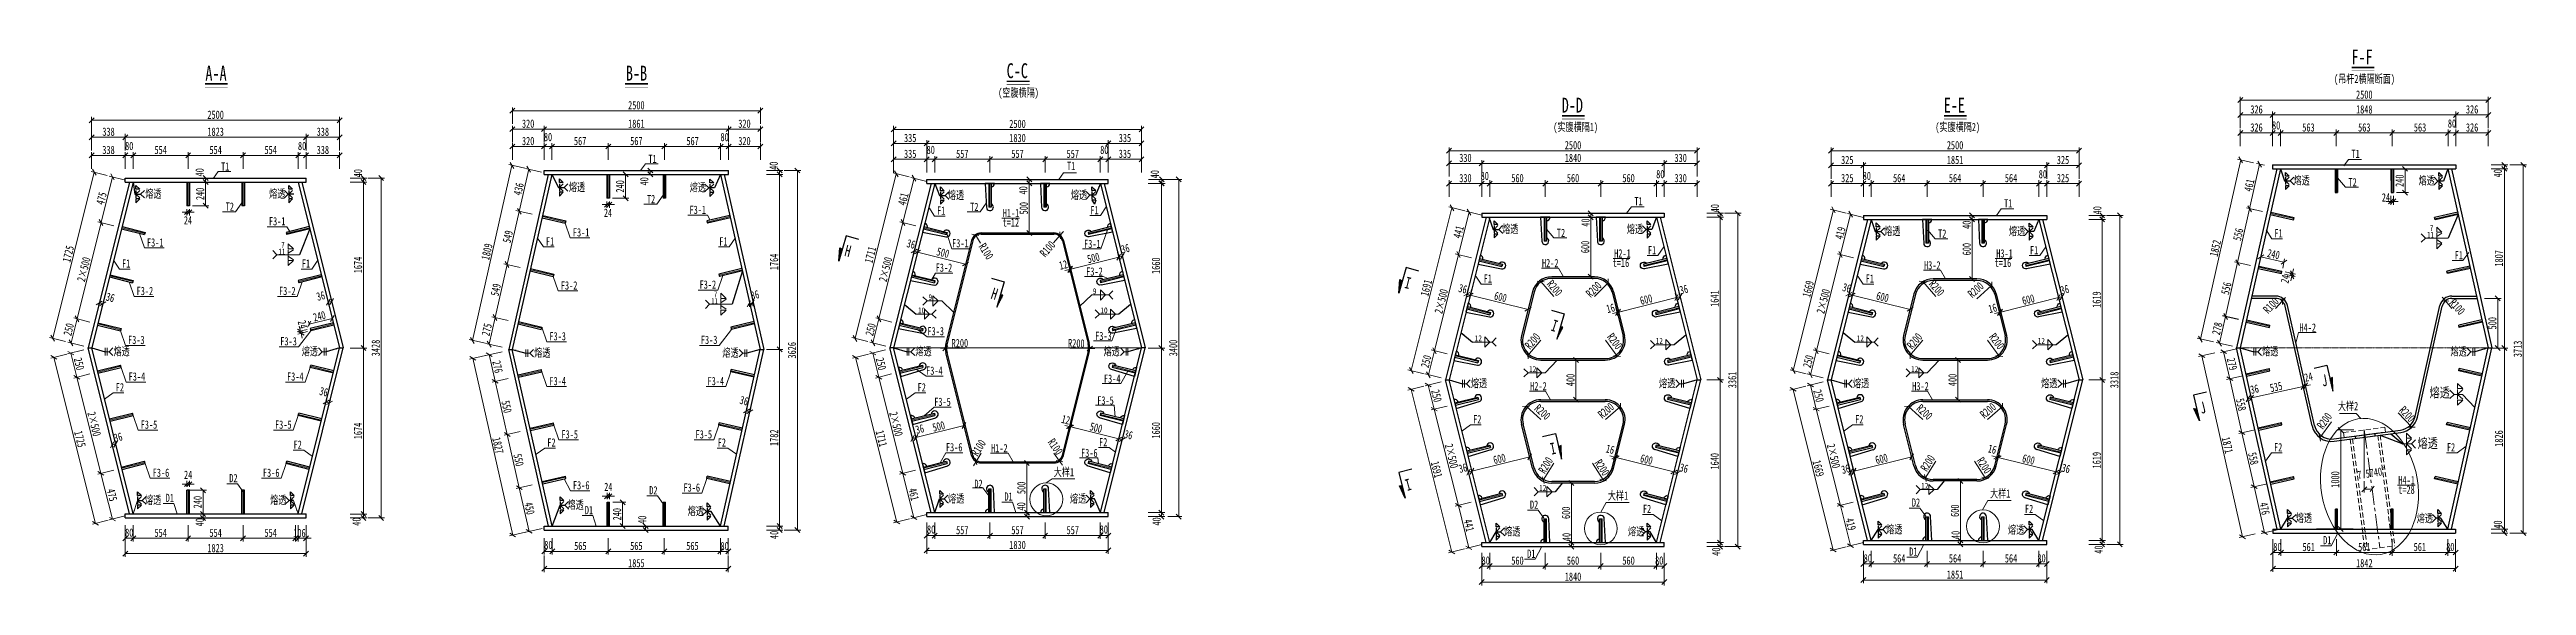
# Model space of a CAD drawing. Header units: millimetres. Extents: x -411717 to -116098, y 0 to 693159.
# Drawn here: x -192014 to -167040, y 310033 to 315438 of the extents above; entities that cross this region are included whole.
import ezdxf
from ezdxf.enums import TextEntityAlignment as Align

# ---------------------------------------------------------------- set-up
doc = ezdxf.new("R2010")
doc.units = ezdxf.units.MM
doc.header["$LTSCALE"] = 2
doc.header["$PDMODE"] = 3
doc.header["$PDSIZE"] = -10
doc.linetypes.add('CENTER2', pattern=[28.575, 19.05, -3.175, 3.175, -3.175])
doc.linetypes.add('DASHED', pattern=[0.75, 0.5, -0.25])
doc.layers.get('Defpoints').update_dxf_attribs({"color": 8, "lineweight": 9})
doc.layers.add('dim', color=3, linetype='Continuous')
doc.layers.add('焊缝', color=7, linetype='Continuous')
for name, color, linetype, lineweight in [('中心线', 7, 'CENTER2', 15), ('加粗线', 6, 'Continuous', 25), ('吊杆', 8, 'DASHED', 9), ('文字', 7, 'Continuous', 15), ('标注', 4, 'Continuous', 13), ('横隔板', 6, 'Continuous', 25), ('细实线', 4, 'Continuous', 15), ('细线', 4, 'Continuous', 15), ('钢板粗线', 1, 'Continuous', 25)]:
    doc.layers.add(name, color=color, linetype=linetype, lineweight=lineweight)
doc.styles.add('111', font='仿宋_GB2312.ttf', dxfattribs={"width": 0.7})
doc.styles.add('BM_Dim', font='仿宋_GB2312.ttf', dxfattribs={"width": 0.85})
doc.styles.add('SMEDI', font='仿宋_GB2312.ttf', dxfattribs={"width": 0.75})
doc.styles.get("Standard").update_dxf_attribs({"font": '仿宋_GB2312.ttf'})
doc.dimstyles.new('200', dxfattribs={"dimscale": 0, "dimtxt": 2.5, "dimasz": 1.5, "dimexe": 1, "dimexo": 1, "dimgap": 0.4, "dimtad": 1, "dimdec": 0, "dimdsep": 46, "dimtxsty": '111', "dimblk": 'OBLIQUE', "dimcen": 0, "dimclrd": 256, "dimclre": 256, "dimclrt": 256, "dimadec": 1, "dimazin": 2, "dimtfac": 1, "dimtdec": 0, "dimtmove": 2, "dimatfit": 3, "dimfxl": 4, "dimfxlon": 1, "dimtolj": 1, "dimlwd": -1, "dimlwe": -1, "dimarcsym": 0})
doc.dimstyles.new('MSteel_1.0_1.0', dxfattribs={"dimtxt": 3, "dimasz": 1.2, "dimexe": 1, "dimexo": 1, "dimgap": 1, "dimtad": 3, "dimtoh": 1, "dimdec": 0, "dimzin": 0, "dimdsep": 46, "dimtxsty": 'Standard', "dimblk": 'ARCHTICK', "dimcen": 0.09, "dimclrd": 3, "dimclre": 3, "dimadec": 0, "dimazin": 0, "dimtfac": 1, "dimtdec": 4, "dimtofl": 0, "dimtmove": 0, "dimatfit": 3, "dimfxl": 1, "dimtolj": 1, "dimtzin": 0, "dimarcsym": 0})

msp = doc.modelspace()

# ---------------------------------------------------------------- texts
at = {"width": 0.7}
for s, p in [('F-F', (-168804.3, 315288)), ('A-A', (-190442.3, 315124.5)), ('B-B', (-186202.7, 315124.5)), ('C-C', (-182363.8, 315149.4)), ('D-D', (-176767.2, 314802.3)), ('E-E', (-172915.3, 314802.3))]:
    msp.add_text(s, height=150, dxfattribs=at).set_placement(p)
at = {"layer": '文字', "style": 'BM_Dim', "width": 0.7}
for s, rotation, p in [('H', 345.76216, (-183978.2, 313350.5)), ('H', 342.12769, (-182503.3, 312919.4)), ('I', 345.76216, (-178332, 313028.3)), ('I', 342.12769, (-176857.1, 312597.3)), ('J', 10.81035, (-169067.3, 312044.2)), ('J', 14.44483, (-170291.3, 311770)), ('I', 11.55898, (-176843.8, 311357.5)), ('I', 15.85348, (-178299.8, 310993.2))]:
    msp.add_text(s, height=116.7, rotation=rotation, dxfattribs=at).set_placement(p, align=Align.CENTER)
at = {"layer": '细实线', "width": 0.7}
for s, height, p in [('(吊杆2横隔断面)', 83.33, (-168980.7, 315100.7)), ('(空腹横隔)', 83.33, (-182449, 314962)), ('(实腹横隔1)', 83.33, (-176852.5, 314615)), ('(实腹横隔2)', 83.33, (-173000.5, 314615)), ('T1', 83.33, (-168804.2, 314344.8)), ('T1', 83.33, (-190283.7, 314217.4)), ('T1', 83.33, (-185975.6, 314293.6)), ('T1', 83.33, (-181755.1, 314222.7)), ('熔透', 83.33, (-169389.2, 314076.4)), ('熔透', 83.33, (-168128.3, 314075.4)), ('熔透', 83.33, (-191048.3, 313942.7)), ('熔透', 83.33, (-189799.7, 313942.7)), ('熔透', 83.33, (-186777.1, 314009.7)), ('T2', 83.33, (-185990.2, 313888.2)), ('熔透', 83.33, (-185558.9, 314006.8)), ('熔透', 83.33, (-182955.9, 313928.7)), ('熔透', 83.33, (-181715.5, 313930.7)), ('T1', 83.33, (-176034.1, 313867.1)), ('T1', 83.33, (-172306.5, 313845.6)), ('T2', 83.33, (-168834.2, 314058.5)), ('T2', 83.33, (-190237.7, 313812.1)), ('F3-1', 83.33, (-189801.5, 313664.9)), ('F3-1', 83.33, (-185560.9, 313780.2)), ('F1', 83.33, (-183064.5, 313771.9)), ('T2', 83.33, (-182731.4, 313809.5)), ('t=12', 83.33, (-182404.6, 313652.1)), ('H1-1', 83.33, (-182403.3, 313747.8)), ('F1', 83.33, (-181519.2, 313777.2)), ('熔透', 83.33, (-177367.9, 313587.7)), ('熔透', 83.33, (-176110, 313586.6)), ('F3-1', 83.33, (-191031.3, 313451)), ('11', 60, (-189705, 313371)), ('7', 60, (-189677.3, 313438.5)), ('F1', 83.33, (-187008.6, 313461.7)), ('F3-1', 83.33, (-186737.1, 313553.1)), ('F1', 83.33, (-185261.1, 313461.7)), ('F3-1', 83.33, (-182913.5, 313443.2)), ('F3-1', 83.33, (-181582.7, 313436.5)), ('T2', 83.33, (-176815.6, 313547.5)), ('H2-1', 83.33, (-176237.9, 313340.7)), ('F1', 83.33, (-175897.7, 313373.4)), ('熔透', 83.33, (-173515.9, 313566.2)), ('T2', 83.33, (-172972.1, 313539.9)), ('H3-1', 83.33, (-172385.9, 313340.7)), ('熔透', 83.33, (-172258, 313565.1)), ('F1', 83.33, (-172045.8, 313373.4)), ('F1', 83.33, (-169581.1, 313543.3)), ('11', 60, (-168042.2, 313539)), ('7', 60, (-168014.4, 313606.6)), ('F1', 83.33, (-191282.8, 313238.4)), ('F1', 83.33, (-189469.4, 313238.4)), ('F3-2', 83.33, (-183079, 313197)), ('F3-2', 83.33, (-181561.2, 313157.8)), ('F1', 83.33, (-177554, 313087.2)), ('H2-2', 83.33, (-176966.1, 313242.4)), ('t=16', 83.33, (-176253.6, 313245.1)), ('F1', 83.33, (-173702, 313087.2)), ('H3-2', 83.33, (-173114.1, 313220.9)), ('t=16', 83.33, (-172401.7, 313245.1)), ('F1', 83.33, (-167763.8, 313323.2)), ('F3-2', 83.33, (-191135.4, 312961.6)), ('F3-2', 83.33, (-189699.6, 312961.6)), ('F3-2', 83.33, (-186858.3, 313017.6)), ('F3-2', 83.33, (-185459.3, 313026.4)), ('11', 60, (-185342.5, 312871.7)), ('7', 60, (-185314.8, 312939.2)), ('H4-2', 83.33, (-169328.9, 312592.4)), ('熔透', 83.33, (-191368.3, 312353.3)), ('F3-3', 83.33, (-191221.7, 312467.8)), ('F3-3', 83.33, (-189686.9, 312454.4)), ('熔透', 83.33, (-189471.2, 312353.3)), ('熔透', 83.33, (-187127, 312339.1)), ('F3-3', 83.33, (-186974.1, 312505.5)), ('F3-3', 83.33, (-185446.5, 312468.8)), ('熔透', 83.33, (-185230, 312339.1)), ('熔透', 83.33, (-183283.4, 312353.3)), ('F3-3', 83.33, (-183162.5, 312556.3)), ('F3-3', 83.33, (-181471, 312508.7)), ('熔透', 83.33, (-181386.3, 312353.3)), ('熔透', 83.33, (-169704.8, 312353.3)), ('熔透', 83.33, (-167806.5, 312351.4)), ('F3-4', 83.33, (-191215.9, 312099.1)), ('F3-4', 83.33, (-189619.2, 312099.1)), ('F3-4', 83.33, (-183175.4, 312158.2)), ('F2', 83.33, (-191346, 311990.2)), ('F3-4', 83.33, (-186973.5, 312053.1)), ('F3-4', 83.33, (-185379.1, 312053.1)), ('F2', 83.33, (-183261.1, 311990.2)), ('F3-5', 83.33, (-183093.6, 311844)), ('F3-5', 83.33, (-181450.1, 311858)), ('F3-4', 83.33, (-181382.4, 312077.5)), ('熔透', 83.33, (-177682.3, 312031.1)), ('H2-2', 83.33, (-177085.1, 312001.9)), ('熔透', 83.33, (-175785.3, 312031.1)), ('熔透', 83.33, (-173830.3, 312031.1)), ('H3-2', 83.33, (-173233.2, 312001.9)), ('熔透', 83.33, (-171933.3, 312031.1)), ('F3-5', 83.33, (-191094.6, 311614.1)), ('F3-5', 83.33, (-189740.2, 311614.1)), ('F2', 83.33, (-177660.1, 311668)), ('F2', 83.33, (-173808.1, 311668)), ('F2', 83.33, (-189552.9, 311411.9)), ('F2', 83.33, (-186994.7, 311433.5)), ('F3-5', 83.33, (-186852.2, 311516.2)), ('F3-5', 83.33, (-185500.1, 311516.2)), ('F2', 83.33, (-185277.2, 311433.5)), ('F3-6', 83.33, (-182975.8, 311386.5)), ('H1-2', 83.33, (-182520.9, 311376.4)), ('F2', 83.33, (-181431.5, 311437.5)), ('F2', 83.33, (-169585.3, 311385.4)), ('F2', 83.33, (-167842.2, 311385.4)), ('F3-6', 83.33, (-190973.3, 311129)), ('F3-6', 83.33, (-189861.8, 311129)), ('大样1', 83.33, (-181888.6, 311134.9)), ('F3-6', 83.33, (-181613.2, 311328.7)), ('熔透', 83.33, (-191051, 310854.4)), ('D1', 83.33, (-190842.3, 310874.4)), ('D2', 83.33, (-190201.1, 311074)), ('熔透', 83.33, (-189788.5, 310854.4)), ('F3-6', 83.33, (-186736.2, 311002.7)), ('D2', 83.33, (-185966.6, 310951.6)), ('F3-6', 83.33, (-185621.7, 310979.3)), ('熔透', 83.33, (-182954.4, 310868.4)), ('D2', 83.33, (-182689, 311017.8)), ('D1', 83.33, (-182385.6, 310888.4)), ('熔透', 83.33, (-181725, 310868.4)), ('大样1', 83.33, (-176302, 310897.3)), ('大样1', 83.33, (-172448.3, 310918.8)), ('t=28', 83.33, (-168333.3, 310958.2)), ('H4-1', 83.33, (-168332, 311053.8)), ('熔透', 83.33, (-186791.7, 310805.3)), ('D1', 83.33, (-186616.5, 310752)), ('熔透', 83.33, (-185580.5, 310741.9)), ('D2', 83.33, (-177087.1, 310806.8)), ('F2', 83.33, (-175948.3, 310764.1)), ('D2', 83.33, (-173236.9, 310828.3)), ('F2', 83.33, (-172096.4, 310764.1)), ('熔透', 83.33, (-169365.7, 310673.1)), ('熔透', 83.33, (-168146.4, 310669.3)), ('熔透', 83.33, (-177347.5, 310536.4)), ('熔透', 83.33, (-176098.3, 310536.8)), ('熔透', 83.33, (-173495.6, 310557.9)), ('熔透', 83.33, (-172267.6, 310554.1)), ('D1', 83.33, (-169089.7, 310448.7)), ('D1', 83.33, (-177115.3, 310312)), ('D1', 83.33, (-173263.3, 310333.5))]:
    msp.add_text(s, height=height, dxfattribs=at).set_placement(p)
at = {"layer": '细实线', "style": 'SMEDI', "width": 0.75}
for s, height, p in [('9', 60, (-183151.7, 312940.5)), ('9', 60, (-181495.5, 313000.8)), ('10', 60, (-183258.3, 312807.6)), ('10', 60, (-181418.8, 312807.6)), ('12', 60, (-177645, 312525.7)), ('12', 60, (-175820.3, 312499.1)), ('12', 60, (-173793, 312525.7)), ('12', 60, (-171968.3, 312499.1)), ('12', 60, (-177096.6, 312215.8)), ('12', 60, (-173244.6, 312215.8)), ('熔透', 100, (-168017.1, 311979.7)), ('熔透', 100, (-168138.1, 311468.8)), ('12', 60, (-176994.5, 311016.9)), ('12', 60, (-173142.5, 311038.4))]:
    msp.add_text(s, height=height, dxfattribs=at).set_placement(p, align=Align.MIDDLE_LEFT)
at = {"layer": '细实线', "width": 0.7}
msp.add_text('大样2', height=83.33, rotation=360, dxfattribs=at).set_placement((-168941.3, 311800.4))

# ---------------------------------------------------------------- blocks, each defined once
blk = doc.blocks.new('_Oblique')
at = {"color": 0, "linetype": 'ByBlock', "lineweight": -2}
blk.add_line((-0.5, -0.5), (0.5, 0.5), dxfattribs=at)
blk = doc.blocks.new('*D1150')
at = {"layer": 'Defpoints', "color": 0, "transparency": 16777216}
for p in [(-190441, 314142), (-190441, 314102), (-190440, 314102)]:
    blk.add_point(p, dxfattribs=at)
at = {"layer": '细实线', "transparency": 16777216}
for p, q in [((-190440, 314142), (-190407, 314142)), ((-190440, 314142), (-190440, 314102)), ((-190440, 314102), (-190407, 314102))]:
    blk.add_line(p, q, dxfattribs=at)
at = {"layer": '细实线', "transparency": 16777216, "xscale": 50, "yscale": 50, "zscale": 50}
for p, rotation in [((-190440, 314142), 90), ((-190440, 314102), 270)]:
    blk.add_blockref('_Oblique', p, dxfattribs=dict(at, rotation=rotation))
at = {"layer": '细实线', "transparency": 16777216, "insert": (-190500, 314200), "char_height": 83.3, "attachment_point": 5, "rotation": 90, "style": '111'}
blk.add_mtext('\\A1;40', dxfattribs=at)
blk = doc.blocks.new('24-240加劲 无过焊孔')
at = {"layer": 'Defpoints'}
blk.add_line((0, 0), (0, 240), dxfattribs=at)
at = {"layer": '钢板粗线'}
for p, q in [((-12, 0), (-12, 240)), ((-12, 240), (12, 240)), ((12, 0), (12, 240))]:
    blk.add_line(p, q, dxfattribs=at)
blk = doc.blocks.new('*D1144')
at = {"layer": 'Defpoints', "color": 0, "transparency": 16777216}
for p in [(-191250, 314370), (-191250, 314102), (-191589, 312428)]:
    blk.add_point(p, dxfattribs=at)
at = {"layer": '标注', "transparency": 16777216}
for p, q in [((-191589, 314236), (-191589, 314403)), ((-191589, 314370), (-191250, 314370)), ((-191250, 314236), (-191250, 314403))]:
    blk.add_line(p, q, dxfattribs=at)
at = {"layer": '标注', "transparency": 16777216, "xscale": 49.99999999999987, "yscale": 49.99999999999987, "zscale": 49.99999999999987, "rotation": 180}
blk.add_blockref('_Oblique', (-191589, 314370), dxfattribs=at)
at = {"layer": '标注', "transparency": 16777216, "xscale": 49.99999999999987, "yscale": 49.99999999999987, "zscale": 49.99999999999987}
blk.add_blockref('_Oblique', (-191250, 314370), dxfattribs=at)
at = {"layer": '标注', "transparency": 16777216, "insert": (-191419, 314425), "char_height": 83.3, "attachment_point": 5, "style": '111'}
blk.add_mtext('\\A1;338', dxfattribs=at)
blk = doc.blocks.new('*D1145')
at = {"layer": 'Defpoints', "color": 0, "transparency": 16777216}
for p in [(-191170, 314370), (-191250, 314102), (-191170, 314102)]:
    blk.add_point(p, dxfattribs=at)
at = {"layer": '标注', "transparency": 16777216}
for p, q in [((-191250, 314236), (-191250, 314403)), ((-191250, 314370), (-191170, 314370)), ((-191170, 314236), (-191170, 314403))]:
    blk.add_line(p, q, dxfattribs=at)
at = {"layer": '标注', "transparency": 16777216, "xscale": 49.99999999999987, "yscale": 49.99999999999987, "zscale": 49.99999999999987, "rotation": 180}
blk.add_blockref('_Oblique', (-191250, 314370), dxfattribs=at)
at = {"layer": '标注', "transparency": 16777216, "xscale": 49.99999999999987, "yscale": 49.99999999999987, "zscale": 49.99999999999987}
blk.add_blockref('_Oblique', (-191170, 314370), dxfattribs=at)
at = {"layer": '标注', "transparency": 16777216, "insert": (-191210, 314465), "char_height": 83.3, "attachment_point": 5, "style": '111'}
blk.add_mtext('\\A1;80', dxfattribs=at)
blk = doc.blocks.new('*D1146')
at = {"layer": 'Defpoints', "color": 0, "transparency": 16777216}
for p in [(-189427, 314370), (-189507, 314102), (-189427, 314102)]:
    blk.add_point(p, dxfattribs=at)
at = {"layer": '标注', "transparency": 16777216}
for p, q in [((-189507, 314236), (-189507, 314403)), ((-189507, 314370), (-189427, 314370)), ((-189427, 314236), (-189427, 314403))]:
    blk.add_line(p, q, dxfattribs=at)
at = {"layer": '标注', "transparency": 16777216, "xscale": 49.99999999999987, "yscale": 49.99999999999987, "zscale": 49.99999999999987, "rotation": 180}
blk.add_blockref('_Oblique', (-189507, 314370), dxfattribs=at)
at = {"layer": '标注', "transparency": 16777216, "xscale": 49.99999999999987, "yscale": 49.99999999999987, "zscale": 49.99999999999987}
blk.add_blockref('_Oblique', (-189427, 314370), dxfattribs=at)
at = {"layer": '标注', "transparency": 16777216, "insert": (-189467, 314465), "char_height": 83.3, "attachment_point": 5, "style": '111'}
blk.add_mtext('\\A1;80', dxfattribs=at)
blk = doc.blocks.new('*D1147')
at = {"layer": 'Defpoints', "color": 0, "transparency": 16777216}
for p in [(-189089, 314370), (-189427, 314102), (-189089, 312428)]:
    blk.add_point(p, dxfattribs=at)
at = {"layer": '标注', "transparency": 16777216}
for p, q in [((-189427, 314236), (-189427, 314403)), ((-189427, 314370), (-189089, 314370)), ((-189089, 314236), (-189089, 314403))]:
    blk.add_line(p, q, dxfattribs=at)
at = {"layer": '标注', "transparency": 16777216, "xscale": 49.99999999999987, "yscale": 49.99999999999987, "zscale": 49.99999999999987, "rotation": 180}
blk.add_blockref('_Oblique', (-189427, 314370), dxfattribs=at)
at = {"layer": '标注', "transparency": 16777216, "xscale": 49.99999999999987, "yscale": 49.99999999999987, "zscale": 49.99999999999987}
blk.add_blockref('_Oblique', (-189089, 314370), dxfattribs=at)
at = {"layer": '标注', "transparency": 16777216, "insert": (-189258, 314425), "char_height": 83.3, "attachment_point": 5, "style": '111'}
blk.add_mtext('\\A1;338', dxfattribs=at)
blk = doc.blocks.new('*D1148')
at = {"layer": 'Defpoints', "color": 0, "transparency": 16777216}
for p in [(-191250, 314554), (-191250, 314142), (-189427, 314142)]:
    blk.add_point(p, dxfattribs=at)
at = {"layer": '标注', "transparency": 16777216}
for p, q in [((-191250, 314420), (-191250, 314587)), ((-189427, 314554), (-191250, 314554)), ((-189427, 314420), (-189427, 314587))]:
    blk.add_line(p, q, dxfattribs=at)
at = {"layer": '标注', "transparency": 16777216, "xscale": 49.99999999999987, "yscale": 49.99999999999987, "zscale": 49.99999999999987, "rotation": 180}
blk.add_blockref('_Oblique', (-191250, 314554), dxfattribs=at)
at = {"layer": '标注', "transparency": 16777216, "xscale": 49.99999999999987, "yscale": 49.99999999999987, "zscale": 49.99999999999987}
blk.add_blockref('_Oblique', (-189427, 314554), dxfattribs=at)
at = {"layer": '标注', "transparency": 16777216, "insert": (-190339, 314609), "char_height": 83.3, "attachment_point": 5, "style": '111'}
blk.add_mtext('\\A1;1823', dxfattribs=at)
blk = doc.blocks.new('*D1084')
at = {"layer": 'Defpoints', "color": 0, "transparency": 16777216}
for p in [(-189089, 314725), (-191589, 312428), (-189089, 312428)]:
    blk.add_point(p, dxfattribs=at)
at = {"layer": '标注', "transparency": 16777216}
for p, q in [((-191589, 314592), (-191589, 314759)), ((-191589, 314725), (-189089, 314725)), ((-189089, 314592), (-189089, 314759))]:
    blk.add_line(p, q, dxfattribs=at)
at = {"layer": '标注', "transparency": 16777216, "xscale": 49.99999999999987, "yscale": 49.99999999999987, "zscale": 49.99999999999987, "rotation": 180}
blk.add_blockref('_Oblique', (-191589, 314725), dxfattribs=at)
at = {"layer": '标注', "transparency": 16777216, "xscale": 49.99999999999987, "yscale": 49.99999999999987, "zscale": 49.99999999999987}
blk.add_blockref('_Oblique', (-189089, 314725), dxfattribs=at)
at = {"layer": '标注', "transparency": 16777216, "insert": (-190339, 314780), "char_height": 83.3, "attachment_point": 5, "style": '111'}
blk.add_mtext('\\A1;2500', dxfattribs=at)
blk = doc.blocks.new('*D1085')
at = {"layer": 'Defpoints', "color": 0, "transparency": 16777216}
for p in [(-191250, 314554), (-191250, 314286), (-191589, 312428)]:
    blk.add_point(p, dxfattribs=at)
at = {"layer": '标注', "transparency": 16777216}
for p, q in [((-191589, 314420), (-191589, 314587)), ((-191589, 314554), (-191250, 314554)), ((-191250, 314420), (-191250, 314587))]:
    blk.add_line(p, q, dxfattribs=at)
at = {"layer": '标注', "transparency": 16777216, "xscale": 49.99999999999987, "yscale": 49.99999999999987, "zscale": 49.99999999999987, "rotation": 180}
blk.add_blockref('_Oblique', (-191589, 314554), dxfattribs=at)
at = {"layer": '标注', "transparency": 16777216, "xscale": 49.99999999999987, "yscale": 49.99999999999987, "zscale": 49.99999999999987}
blk.add_blockref('_Oblique', (-191250, 314554), dxfattribs=at)
at = {"layer": '标注', "transparency": 16777216, "insert": (-191419, 314609), "char_height": 83.3, "attachment_point": 5, "style": '111'}
blk.add_mtext('\\A1;338', dxfattribs=at)
blk = doc.blocks.new('*D1086')
at = {"layer": 'Defpoints', "color": 0, "transparency": 16777216}
for p in [(-189089, 314554), (-189427, 314286), (-189089, 312428)]:
    blk.add_point(p, dxfattribs=at)
at = {"layer": '标注', "transparency": 16777216}
for p, q in [((-189427, 314420), (-189427, 314587)), ((-189427, 314554), (-189089, 314554)), ((-189089, 314420), (-189089, 314587))]:
    blk.add_line(p, q, dxfattribs=at)
at = {"layer": '标注', "transparency": 16777216, "xscale": 49.99999999999987, "yscale": 49.99999999999987, "zscale": 49.99999999999987, "rotation": 180}
blk.add_blockref('_Oblique', (-189427, 314554), dxfattribs=at)
at = {"layer": '标注', "transparency": 16777216, "xscale": 49.99999999999987, "yscale": 49.99999999999987, "zscale": 49.99999999999987}
blk.add_blockref('_Oblique', (-189089, 314554), dxfattribs=at)
at = {"layer": '标注', "transparency": 16777216, "insert": (-189258, 314609), "char_height": 83.3, "attachment_point": 5, "style": '111'}
blk.add_mtext('\\A1;338', dxfattribs=at)
blk = doc.blocks.new('*D1149')
at = {"layer": 'Defpoints', "color": 0, "transparency": 16777216}
for p in [(-191250, 310754), (-191170, 310754), (-191170, 310509)]:
    blk.add_point(p, dxfattribs=at)
at = {"layer": '标注', "transparency": 16777216}
for p, q in [((-191250, 310643), (-191250, 310476)), ((-191250, 310509), (-191170, 310509)), ((-191170, 310643), (-191170, 310476))]:
    blk.add_line(p, q, dxfattribs=at)
at = {"layer": '标注', "transparency": 16777216, "xscale": 49.99999999999987, "yscale": 49.99999999999987, "zscale": 49.99999999999987, "rotation": 180}
blk.add_blockref('_Oblique', (-191250, 310509), dxfattribs=at)
at = {"layer": '标注', "transparency": 16777216, "xscale": 49.99999999999987, "yscale": 49.99999999999987, "zscale": 49.99999999999987}
blk.add_blockref('_Oblique', (-191170, 310509), dxfattribs=at)
at = {"layer": '标注', "transparency": 16777216, "insert": (-191210, 310566), "char_height": 83.3, "attachment_point": 5, "style": '111'}
blk.add_mtext('\\A1;80', dxfattribs=at)
blk = doc.blocks.new('*D1215')
at = {"layer": 'Defpoints', "color": 0, "transparency": 16777216}
for p in [(-190062, 310754), (-189507, 310754), (-189507, 310509)]:
    blk.add_point(p, dxfattribs=at)
at = {"layer": '标注', "transparency": 16777216}
for p, q in [((-190062, 310643), (-190062, 310476)), ((-190062, 310509), (-189507, 310509)), ((-189507, 310643), (-189507, 310476))]:
    blk.add_line(p, q, dxfattribs=at)
at = {"layer": '标注', "transparency": 16777216, "xscale": 49.99999999999987, "yscale": 49.99999999999987, "zscale": 49.99999999999987, "rotation": 180}
blk.add_blockref('_Oblique', (-190062, 310509), dxfattribs=at)
at = {"layer": '标注', "transparency": 16777216, "xscale": 49.99999999999987, "yscale": 49.99999999999987, "zscale": 49.99999999999987}
blk.add_blockref('_Oblique', (-189507, 310509), dxfattribs=at)
at = {"layer": '标注', "transparency": 16777216, "insert": (-189784, 310564), "char_height": 83.3, "attachment_point": 5, "style": '111'}
blk.add_mtext('\\A1;554', dxfattribs=at)
blk = doc.blocks.new('*D1216')
at = {"layer": 'Defpoints', "color": 0, "transparency": 16777216}
for p in [(-189534, 310754), (-189427, 310754), (-189427, 310509)]:
    blk.add_point(p, dxfattribs=at)
at = {"layer": '标注', "transparency": 16777216}
for p, q in [((-189534, 310509), (-189584, 310509)), ((-189534, 310643), (-189534, 310476)), ((-189534, 310509), (-189427, 310509)), ((-189427, 310643), (-189427, 310476)), ((-189427, 310509), (-189377, 310509))]:
    blk.add_line(p, q, dxfattribs=at)
at = {"layer": '标注', "transparency": 16777216, "xscale": 49.99999999999987, "yscale": 49.99999999999987, "zscale": 49.99999999999987}
blk.add_blockref('_Oblique', (-189534, 310509), dxfattribs=at)
at = {"layer": '标注', "transparency": 16777216, "xscale": 49.99999999999987, "yscale": 49.99999999999987, "zscale": 49.99999999999987, "rotation": 180}
blk.add_blockref('_Oblique', (-189427, 310509), dxfattribs=at)
at = {"layer": '标注', "transparency": 16777216, "insert": (-189494, 310562), "char_height": 83.3, "attachment_point": 5, "style": '111'}
blk.add_mtext('\\A1;106', dxfattribs=at)
blk = doc.blocks.new('*D1217')
at = {"layer": 'Defpoints', "color": 0, "transparency": 16777216}
for p in [(-191250, 310714), (-189427, 310714), (-191250, 310355)]:
    blk.add_point(p, dxfattribs=at)
at = {"layer": '标注', "transparency": 16777216}
for p, q in [((-191250, 310488), (-191250, 310321)), ((-189427, 310488), (-189427, 310321)), ((-189427, 310355), (-191250, 310355))]:
    blk.add_line(p, q, dxfattribs=at)
at = {"layer": '标注', "transparency": 16777216, "xscale": 49.99999999999987, "yscale": 49.99999999999987, "zscale": 49.99999999999987, "rotation": 180}
blk.add_blockref('_Oblique', (-191250, 310355), dxfattribs=at)
at = {"layer": '标注', "transparency": 16777216, "xscale": 49.99999999999987, "yscale": 49.99999999999987, "zscale": 49.99999999999987}
blk.add_blockref('_Oblique', (-189427, 310355), dxfattribs=at)
at = {"layer": '标注', "transparency": 16777216, "insert": (-190339, 310410), "char_height": 83.3, "attachment_point": 5, "style": '111'}
blk.add_mtext('\\A1;1823', dxfattribs=at)
blk = doc.blocks.new('*D1211')
at = {"layer": 'Defpoints', "color": 0, "transparency": 16777216}
for p in [(-191509, 312894), (-191477, 312874), (-191474, 312886)]:
    blk.add_point(p, dxfattribs=at)
at = {"layer": '标注', "transparency": 16777216}
for p, q in [((-191512, 312883), (-191520, 312851)), ((-191512, 312883), (-191477, 312874)), ((-191477, 312874), (-191485, 312842))]:
    blk.add_line(p, q, dxfattribs=at)
at = {"layer": '标注', "transparency": 16777216, "xscale": 49.99999999999987, "yscale": 49.99999999999987, "zscale": 49.99999999999987}
for p, rotation in [((-191512, 312883), 165.9637565320623), ((-191477, 312874), 345.9637565320623)]:
    blk.add_blockref('_Oblique', p, dxfattribs=dict(at, rotation=rotation))
at = {"layer": '标注', "transparency": 16777216, "insert": (-191401, 312938), "char_height": 83.3, "attachment_point": 5, "rotation": 345.9638, "style": '111'}
blk.add_mtext('\\A1;36', dxfattribs=at)
blk = doc.blocks.new('*D1212')
at = {"layer": 'Defpoints', "color": 0, "transparency": 16777216}
for p in [(-191376, 311429), (-191347, 311460), (-191341, 311438)]:
    blk.add_point(p, dxfattribs=at)
at = {"layer": '标注', "transparency": 16777216}
for p, q in [((-191382, 311451), (-191390, 311484)), ((-191382, 311451), (-191347, 311460)), ((-191347, 311460), (-191355, 311493))]:
    blk.add_line(p, q, dxfattribs=at)
at = {"layer": '标注', "transparency": 16777216, "xscale": 49.99999999999987, "yscale": 49.99999999999987, "zscale": 49.99999999999987}
for p, rotation in [((-191382, 311451), 194.0362434679153), ((-191347, 311460), 14.03624346791525)]:
    blk.add_blockref('_Oblique', p, dxfattribs=dict(at, rotation=rotation))
at = {"layer": '标注', "transparency": 16777216, "insert": (-191322, 311528), "char_height": 83.3, "attachment_point": 5, "rotation": 14.0362, "style": '111'}
blk.add_mtext('\\A1;36', dxfattribs=at)
blk = doc.blocks.new('*D1213')
at = {"layer": 'Defpoints', "color": 0, "transparency": 16777216}
for p in [(-190536, 310754), (-190536, 310714), (-190466, 310714)]:
    blk.add_point(p, dxfattribs=at)
at = {"layer": '标注', "transparency": 16777216}
for p, q in [((-190502, 310754), (-190432, 310754)), ((-190502, 310714), (-190432, 310714)), ((-190466, 310754), (-190466, 310714))]:
    blk.add_line(p, q, dxfattribs=at)
at = {"layer": '标注', "transparency": 16777216, "xscale": 49.99999999999987, "yscale": 49.99999999999987, "zscale": 49.99999999999987}
for p, rotation in [((-190466, 310754), 90), ((-190466, 310714), 270)]:
    blk.add_blockref('_Oblique', p, dxfattribs=dict(at, rotation=rotation))
at = {"layer": '标注', "transparency": 16777216, "insert": (-190499, 310671), "char_height": 83.3, "attachment_point": 5, "rotation": 90, "style": '111'}
blk.add_mtext('\\A1;40', dxfattribs=at)
blk = doc.blocks.new('*D1135')
at = {"layer": 'Defpoints', "color": 0, "transparency": 16777216}
for p in [(-189207, 312900), (-189204, 312889), (-189172, 312909)]:
    blk.add_point(p, dxfattribs=at)
at = {"layer": '标注', "transparency": 16777216}
for p, q in [((-189169, 312898), (-189204, 312889)), ((-189204, 312889), (-189196, 312857)), ((-189169, 312898), (-189161, 312865))]:
    blk.add_line(p, q, dxfattribs=at)
at = {"layer": '标注', "transparency": 16777216, "xscale": 49.99999999999987, "yscale": 49.99999999999987, "zscale": 49.99999999999987}
for p, rotation in [((-189204, 312889), 194.0362434679377), ((-189169, 312898), 14.03624346793768)]:
    blk.add_blockref('_Oblique', p, dxfattribs=dict(at, rotation=rotation))
at = {"layer": '标注', "transparency": 16777216, "insert": (-189280, 312953), "char_height": 83.3, "attachment_point": 5, "rotation": 14.0362, "style": '111'}
blk.add_mtext('\\A1;36', dxfattribs=at)
blk = doc.blocks.new('*D1136')
at = {"layer": 'Defpoints', "color": 0, "transparency": 16777216}
for p in [(-189231, 311861), (-189225, 311883), (-189196, 311852)]:
    blk.add_point(p, dxfattribs=at)
at = {"layer": '标注', "transparency": 16777216}
for p, q in [((-189225, 311883), (-189217, 311916)), ((-189190, 311875), (-189225, 311883)), ((-189190, 311875), (-189182, 311907))]:
    blk.add_line(p, q, dxfattribs=at)
at = {"layer": '标注', "transparency": 16777216, "xscale": 49.99999999999987, "yscale": 49.99999999999987, "zscale": 49.99999999999987}
for p, rotation in [((-189225, 311883), 165.9637565320848), ((-189190, 311875), 345.9637565320847)]:
    blk.add_blockref('_Oblique', p, dxfattribs=dict(at, rotation=rotation))
at = {"layer": '标注', "transparency": 16777216, "insert": (-189249, 311987), "char_height": 83.3, "attachment_point": 5, "rotation": 345.9638, "style": '111'}
blk.add_mtext('\\A1;36', dxfattribs=at)
blk = doc.blocks.new('*D1204')
at = {"layer": 'Defpoints', "color": 0, "transparency": 16777216}
for p in [(-190604, 314102), (-190604, 313862), (-190440, 313862)]:
    blk.add_point(p, dxfattribs=at)
at = {"layer": '标注', "transparency": 16777216}
for p, q in [((-190571, 314102), (-190407, 314102)), ((-190440, 314102), (-190440, 313862)), ((-190571, 313862), (-190407, 313862))]:
    blk.add_line(p, q, dxfattribs=at)
at = {"layer": '标注', "transparency": 16777216, "xscale": 49.99999999999987, "yscale": 49.99999999999987, "zscale": 49.99999999999987}
for p, rotation in [((-190440, 314102), 90), ((-190440, 313862), 270)]:
    blk.add_blockref('_Oblique', p, dxfattribs=dict(at, rotation=rotation))
at = {"layer": '标注', "transparency": 16777216, "insert": (-190495, 313982), "char_height": 83.3, "attachment_point": 5, "rotation": 90, "style": '111'}
blk.add_mtext('\\A1;240', dxfattribs=at)
blk = doc.blocks.new('*D1205')
at = {"layer": 'Defpoints', "color": 0, "transparency": 16777216}
for p in [(-190628, 313862), (-190604, 313862), (-190604, 313798)]:
    blk.add_point(p, dxfattribs=at)
at = {"layer": '标注', "transparency": 16777216}
for p, q in [((-190628, 313798), (-190678, 313798)), ((-190628, 313829), (-190628, 313765)), ((-190628, 313798), (-190604, 313798)), ((-190604, 313829), (-190604, 313765)), ((-190604, 313798), (-190554, 313798))]:
    blk.add_line(p, q, dxfattribs=at)
at = {"layer": '标注', "transparency": 16777216, "xscale": 49.99999999999987, "yscale": 49.99999999999987, "zscale": 49.99999999999987}
blk.add_blockref('_Oblique', (-190628, 313798), dxfattribs=at)
at = {"layer": '标注', "transparency": 16777216, "xscale": 49.99999999999987, "yscale": 49.99999999999987, "zscale": 49.99999999999987, "rotation": 180}
blk.add_blockref('_Oblique', (-190604, 313798), dxfattribs=at)
at = {"layer": '标注', "transparency": 16777216, "insert": (-190618, 313716), "char_height": 83.3, "attachment_point": 5, "style": '111'}
blk.add_mtext('\\A1;24', dxfattribs=at)
blk = doc.blocks.new('*D1206')
at = {"layer": 'Defpoints', "color": 0, "transparency": 16777216}
for p in [(-190658, 310994), (-190658, 310754), (-190466, 310754)]:
    blk.add_point(p, dxfattribs=at)
at = {"layer": '标注', "transparency": 16777216}
for p, q in [((-190599, 310994), (-190432, 310994)), ((-190466, 310994), (-190466, 310754)), ((-190599, 310754), (-190432, 310754))]:
    blk.add_line(p, q, dxfattribs=at)
at = {"layer": '标注', "transparency": 16777216, "xscale": 49.99999999999987, "yscale": 49.99999999999987, "zscale": 49.99999999999987}
for p, rotation in [((-190466, 310994), 90), ((-190466, 310754), 270)]:
    blk.add_blockref('_Oblique', p, dxfattribs=dict(at, rotation=rotation))
at = {"layer": '标注', "transparency": 16777216, "insert": (-190521, 310874), "char_height": 83.3, "attachment_point": 5, "rotation": 90, "style": '111'}
blk.add_mtext('\\A1;240', dxfattribs=at)
blk = doc.blocks.new('*D1207')
at = {"layer": 'Defpoints', "color": 0, "transparency": 16777216}
for p in [(-190628, 310994), (-190604, 311055), (-190604, 310994)]:
    blk.add_point(p, dxfattribs=at)
at = {"layer": '标注', "transparency": 16777216}
for p, q in [((-190628, 311055), (-190678, 311055)), ((-190628, 311028), (-190628, 311089)), ((-190628, 311055), (-190604, 311055)), ((-190604, 311028), (-190604, 311089)), ((-190604, 311055), (-190554, 311055))]:
    blk.add_line(p, q, dxfattribs=at)
at = {"layer": '标注', "transparency": 16777216, "xscale": 49.99999999999987, "yscale": 49.99999999999987, "zscale": 49.99999999999987}
blk.add_blockref('_Oblique', (-190628, 311055), dxfattribs=at)
at = {"layer": '标注', "transparency": 16777216, "xscale": 49.99999999999987, "yscale": 49.99999999999987, "zscale": 49.99999999999987, "rotation": 180}
blk.add_blockref('_Oblique', (-190604, 311055), dxfattribs=at)
at = {"layer": '标注', "transparency": 16777216, "insert": (-190616, 311150), "char_height": 83.3, "attachment_point": 5, "style": '111'}
blk.add_mtext('\\A1;24', dxfattribs=at)
blk = doc.blocks.new('*D1172')
at = {"layer": 'Defpoints', "color": 0, "transparency": 16777216}
for p in [(-191736, 312723), (-191528, 312671), (-191589, 312428)]:
    blk.add_point(p, dxfattribs=at)
at = {"layer": '标注', "transparency": 16777216}
for p, q in [((-191797, 312480), (-191736, 312723)), ((-191607, 312690), (-191769, 312731)), ((-191668, 312448), (-191829, 312488))]:
    blk.add_line(p, q, dxfattribs=at)
at = {"layer": '标注', "transparency": 16777216, "xscale": 49.99999999999987, "yscale": 49.99999999999987, "zscale": 49.99999999999987}
for p, rotation in [((-191736, 312723), 75.96375653115464), ((-191797, 312480), 255.9637565311546)]:
    blk.add_blockref('_Oblique', p, dxfattribs=dict(at, rotation=rotation))
at = {"layer": '标注', "transparency": 16777216, "insert": (-191820, 312615), "char_height": 83.3, "attachment_point": 5, "rotation": 75.9638, "style": '111'}
blk.add_mtext('\\A1;250', dxfattribs=at)
blk = doc.blocks.new('*D1173')
at = {"layer": 'Defpoints', "color": 0, "transparency": 16777216}
for p in [(-191494, 313693), (-191286, 313641), (-191528, 312671)]:
    blk.add_point(p, dxfattribs=at)
at = {"layer": '标注', "transparency": 16777216}
for p, q in [((-191736, 312723), (-191494, 313693)), ((-191364, 313661), (-191526, 313701)), ((-191607, 312690), (-191769, 312731))]:
    blk.add_line(p, q, dxfattribs=at)
at = {"layer": '标注', "transparency": 16777216, "xscale": 49.99999999999987, "yscale": 49.99999999999987, "zscale": 49.99999999999987}
for p, rotation in [((-191494, 313693), 75.96375653207353), ((-191736, 312723), 255.9637565320735)]:
    blk.add_blockref('_Oblique', p, dxfattribs=dict(at, rotation=rotation))
at = {"layer": '标注', "transparency": 16777216, "insert": (-191668, 313221), "char_height": 83.3, "attachment_point": 5, "rotation": 75.9638, "style": '111'}
blk.add_mtext('\\A1;2×500', dxfattribs=at)
blk = doc.blocks.new('*D1174')
at = {"layer": 'Defpoints', "color": 0, "transparency": 16777216}
for p in [(-191379, 314154), (-191170, 314102), (-191286, 313641)]:
    blk.add_point(p, dxfattribs=at)
at = {"layer": '标注', "transparency": 16777216}
for p, q in [((-191494, 313693), (-191379, 314154)), ((-191249, 314122), (-191411, 314162)), ((-191364, 313661), (-191526, 313701))]:
    blk.add_line(p, q, dxfattribs=at)
at = {"layer": '标注', "transparency": 16777216, "xscale": 49.99999999999987, "yscale": 49.99999999999987, "zscale": 49.99999999999987}
for p, rotation in [((-191379, 314154), 75.96375653209395), ((-191494, 313693), 255.9637565320939)]:
    blk.add_blockref('_Oblique', p, dxfattribs=dict(at, rotation=rotation))
at = {"layer": '标注', "transparency": 16777216, "insert": (-191490, 313937), "char_height": 83.3, "attachment_point": 5, "rotation": 75.9638, "style": '111'}
blk.add_mtext('\\A1;475', dxfattribs=at)
blk = doc.blocks.new('*D1175')
at = {"layer": 'Defpoints', "color": 0, "transparency": 16777216}
for p in [(-191589, 312428), (-191528, 312186), (-191738, 312133)]:
    blk.add_point(p, dxfattribs=at)
at = {"layer": '标注', "transparency": 16777216}
for p, q in [((-191669, 312408), (-191831, 312368)), ((-191798, 312376), (-191738, 312133)), ((-191608, 312166), (-191770, 312125))]:
    blk.add_line(p, q, dxfattribs=at)
at = {"layer": '标注', "transparency": 16777216, "xscale": 49.99999999999987, "yscale": 49.99999999999987, "zscale": 49.99999999999987}
for p, rotation in [((-191798, 312376), 104.0362434679232), ((-191738, 312133), 284.0362434679232)]:
    blk.add_blockref('_Oblique', p, dxfattribs=dict(at, rotation=rotation))
at = {"layer": '标注', "transparency": 16777216, "insert": (-191715, 312268), "char_height": 83.3, "attachment_point": 5, "rotation": 284.0362, "style": '111'}
blk.add_mtext('\\A1;250', dxfattribs=at)
blk = doc.blocks.new('*D1176')
at = {"layer": 'Defpoints', "color": 0, "transparency": 16777216}
for p in [(-191528, 312186), (-191286, 311216), (-191495, 311163)]:
    blk.add_point(p, dxfattribs=at)
at = {"layer": '标注', "transparency": 16777216}
for p, q in [((-191608, 312166), (-191770, 312125)), ((-191738, 312133), (-191495, 311163)), ((-191366, 311195), (-191527, 311155))]:
    blk.add_line(p, q, dxfattribs=at)
at = {"layer": '标注', "transparency": 16777216, "xscale": 49.99999999999987, "yscale": 49.99999999999987, "zscale": 49.99999999999987}
for p, rotation in [((-191738, 312133), 104.0362434676959), ((-191495, 311163), 284.036243467696)]:
    blk.add_blockref('_Oblique', p, dxfattribs=dict(at, rotation=rotation))
at = {"layer": '标注', "transparency": 16777216, "insert": (-191563, 311662), "char_height": 83.3, "attachment_point": 5, "rotation": 284.0362, "style": '111'}
blk.add_mtext('\\A1;2×500', dxfattribs=at)
blk = doc.blocks.new('*D1100')
at = {"layer": 'Defpoints', "color": 0, "transparency": 16777216}
for p in [(-191286, 311216), (-191380, 310702), (-191170, 310754)]:
    blk.add_point(p, dxfattribs=at)
at = {"layer": '标注', "transparency": 16777216}
for p, q in [((-191366, 311195), (-191527, 311155)), ((-191495, 311163), (-191380, 310702)), ((-191251, 310734), (-191412, 310694))]:
    blk.add_line(p, q, dxfattribs=at)
at = {"layer": '标注', "transparency": 16777216, "xscale": 49.99999999999987, "yscale": 49.99999999999987, "zscale": 49.99999999999987}
for p, rotation in [((-191495, 311163), 104.0362434679316), ((-191380, 310702), 284.0362434679316)]:
    blk.add_blockref('_Oblique', p, dxfattribs=dict(at, rotation=rotation))
at = {"layer": '标注', "transparency": 16777216, "insert": (-191384, 310946), "char_height": 83.3, "attachment_point": 5, "rotation": 284.0362, "style": '111'}
blk.add_mtext('\\A1;475', dxfattribs=at)
blk = doc.blocks.new('*D1177')
at = {"layer": 'Defpoints', "color": 0, "transparency": 16777216}
for p in [(-189089, 312428), (-189446, 310754), (-188848, 310754)]:
    blk.add_point(p, dxfattribs=at)
at = {"layer": '标注', "transparency": 16777216}
for p, q in [((-188982, 312428), (-188815, 312428)), ((-188848, 312428), (-188848, 310754)), ((-188982, 310754), (-188815, 310754))]:
    blk.add_line(p, q, dxfattribs=at)
at = {"layer": '标注', "transparency": 16777216, "xscale": 49.99999999999987, "yscale": 49.99999999999987, "zscale": 49.99999999999987}
for p, rotation in [((-188848, 312428), 90), ((-188848, 310754), 270)]:
    blk.add_blockref('_Oblique', p, dxfattribs=dict(at, rotation=rotation))
at = {"layer": '标注', "transparency": 16777216, "insert": (-188903, 311591), "char_height": 83.3, "attachment_point": 5, "rotation": 90, "style": '111'}
blk.add_mtext('\\A1;1674', dxfattribs=at)
blk = doc.blocks.new('*D1178')
at = {"layer": 'Defpoints', "color": 0, "transparency": 16777216}
for p in [(-189448, 314102), (-188848, 314102), (-189089, 312428)]:
    blk.add_point(p, dxfattribs=at)
at = {"layer": '标注', "transparency": 16777216}
for p, q in [((-188982, 314102), (-188815, 314102)), ((-188848, 312428), (-188848, 314102)), ((-188982, 312428), (-188815, 312428))]:
    blk.add_line(p, q, dxfattribs=at)
at = {"layer": '标注', "transparency": 16777216, "xscale": 49.99999999999987, "yscale": 49.99999999999987, "zscale": 49.99999999999987}
for p, rotation in [((-188848, 314102), 90), ((-188848, 312428), 270)]:
    blk.add_blockref('_Oblique', p, dxfattribs=dict(at, rotation=rotation))
at = {"layer": '标注', "transparency": 16777216, "insert": (-188903, 313265), "char_height": 83.3, "attachment_point": 5, "rotation": 90, "style": '111'}
blk.add_mtext('\\A1;1674', dxfattribs=at)
blk = doc.blocks.new('*D1179')
at = {"layer": 'Defpoints', "color": 0, "transparency": 16777216}
for p in [(-189604, 314142), (-189604, 314102), (-188848, 314102)]:
    blk.add_point(p, dxfattribs=at)
at = {"layer": '标注', "transparency": 16777216}
for p, q in [((-188982, 314142), (-188815, 314142)), ((-188982, 314102), (-188815, 314102)), ((-188848, 314142), (-188848, 314102))]:
    blk.add_line(p, q, dxfattribs=at)
at = {"layer": '标注', "transparency": 16777216, "xscale": 49.99999999999987, "yscale": 49.99999999999987, "zscale": 49.99999999999987}
for p, rotation in [((-188848, 314142), 90), ((-188848, 314102), 270)]:
    blk.add_blockref('_Oblique', p, dxfattribs=dict(at, rotation=rotation))
at = {"layer": '标注', "transparency": 16777216, "insert": (-188903, 314191), "char_height": 83.3, "attachment_point": 5, "rotation": 90, "style": '111'}
blk.add_mtext('\\A1;40', dxfattribs=at)
blk = doc.blocks.new('*D1191')
at = {"layer": 'Defpoints', "color": 0, "transparency": 16777216}
for p in [(-189682, 310754), (-189682, 310714), (-188848, 310714)]:
    blk.add_point(p, dxfattribs=at)
at = {"layer": '标注', "transparency": 16777216}
for p, q in [((-188982, 310754), (-188815, 310754)), ((-188982, 310714), (-188815, 310714)), ((-188848, 310754), (-188848, 310714))]:
    blk.add_line(p, q, dxfattribs=at)
at = {"layer": '标注', "transparency": 16777216, "xscale": 49.99999999999987, "yscale": 49.99999999999987, "zscale": 49.99999999999987}
for p, rotation in [((-188848, 310754), 90), ((-188848, 310714), 270)]:
    blk.add_blockref('_Oblique', p, dxfattribs=dict(at, rotation=rotation))
at = {"layer": '标注', "transparency": 16777216, "insert": (-188918, 310677), "char_height": 83.3, "attachment_point": 5, "rotation": 90, "style": '111'}
blk.add_mtext('\\A1;40', dxfattribs=at)
blk = doc.blocks.new('*D1121')
at = {"layer": 'Defpoints', "color": 0, "transparency": 16777216}
for p in [(-191589, 312428), (-191170, 310754), (-191550, 310659)]:
    blk.add_point(p, dxfattribs=at)
at = {"layer": '标注', "transparency": 16777216}
for p, q in [((-191839, 312366), (-192001, 312325)), ((-191969, 312333), (-191550, 310659)), ((-191421, 310692), (-191582, 310651))]:
    blk.add_line(p, q, dxfattribs=at)
at = {"layer": '标注', "transparency": 16777216, "xscale": 49.99999999999987, "yscale": 49.99999999999987, "zscale": 49.99999999999987}
for p, rotation in [((-191969, 312333), 104.0362434679274), ((-191550, 310659), 284.0362434679274)]:
    blk.add_blockref('_Oblique', p, dxfattribs=dict(at, rotation=rotation))
at = {"layer": '标注', "transparency": 16777216, "insert": (-191706, 311510), "char_height": 83.3, "attachment_point": 5, "rotation": 284.0362, "style": '111'}
blk.add_mtext('\\A1;1725', dxfattribs=at)
blk = doc.blocks.new('*D1192')
at = {"layer": 'Defpoints', "color": 0, "transparency": 16777216}
for p in [(-191563, 314200), (-191170, 314102), (-191589, 312428)]:
    blk.add_point(p, dxfattribs=at)
at = {"layer": '标注', "transparency": 16777216}
for p, q in [((-191981, 312526), (-191563, 314200)), ((-191433, 314168), (-191595, 314208)), ((-191852, 312494), (-192014, 312534))]:
    blk.add_line(p, q, dxfattribs=at)
at = {"layer": '标注', "transparency": 16777216, "xscale": 49.99999999999987, "yscale": 49.99999999999987, "zscale": 49.99999999999987}
for p, rotation in [((-191563, 314200), 75.96375653207353), ((-191981, 312526), 255.9637565320735)]:
    blk.add_blockref('_Oblique', p, dxfattribs=dict(at, rotation=rotation))
at = {"layer": '标注', "transparency": 16777216, "insert": (-191825, 313377), "char_height": 83.3, "attachment_point": 5, "rotation": 75.9638, "style": '111'}
blk.add_mtext('\\A1;1725', dxfattribs=at)
blk = doc.blocks.new('*D1160')
at = {"layer": 'Defpoints', "color": 0, "transparency": 16777216}
for p in [(-191170, 310754), (-190616, 310754), (-190616, 310509)]:
    blk.add_point(p, dxfattribs=at)
at = {"layer": '标注', "transparency": 16777216}
for p, q in [((-191170, 310643), (-191170, 310476)), ((-191170, 310509), (-190616, 310509)), ((-190616, 310643), (-190616, 310476))]:
    blk.add_line(p, q, dxfattribs=at)
at = {"layer": '标注', "transparency": 16777216, "xscale": 49.99999999999987, "yscale": 49.99999999999987, "zscale": 49.99999999999987, "rotation": 180}
blk.add_blockref('_Oblique', (-191170, 310509), dxfattribs=at)
at = {"layer": '标注', "transparency": 16777216, "xscale": 49.99999999999987, "yscale": 49.99999999999987, "zscale": 49.99999999999987}
blk.add_blockref('_Oblique', (-190616, 310509), dxfattribs=at)
at = {"layer": '标注', "transparency": 16777216, "insert": (-190893, 310564), "char_height": 83.3, "attachment_point": 5, "style": '111'}
blk.add_mtext('\\A1;554', dxfattribs=at)
blk = doc.blocks.new('*D1157')
at = {"layer": 'Defpoints', "color": 0, "transparency": 16777216}
for p in [(-190616, 310754), (-190062, 310754), (-190062, 310509)]:
    blk.add_point(p, dxfattribs=at)
at = {"layer": '标注', "transparency": 16777216}
for p, q in [((-190616, 310643), (-190616, 310476)), ((-190616, 310509), (-190062, 310509)), ((-190062, 310643), (-190062, 310476))]:
    blk.add_line(p, q, dxfattribs=at)
at = {"layer": '标注', "transparency": 16777216, "xscale": 49.99999999999987, "yscale": 49.99999999999987, "zscale": 49.99999999999987, "rotation": 180}
blk.add_blockref('_Oblique', (-190616, 310509), dxfattribs=at)
at = {"layer": '标注', "transparency": 16777216, "xscale": 49.99999999999987, "yscale": 49.99999999999987, "zscale": 49.99999999999987}
blk.add_blockref('_Oblique', (-190062, 310509), dxfattribs=at)
at = {"layer": '标注', "transparency": 16777216, "insert": (-190339, 310564), "char_height": 83.3, "attachment_point": 5, "style": '111'}
blk.add_mtext('\\A1;554', dxfattribs=at)
blk = doc.blocks.new('*D1158')
at = {"layer": 'Defpoints', "color": 0, "transparency": 16777216}
for p in [(-190616, 314370), (-191170, 314102), (-190616, 314102)]:
    blk.add_point(p, dxfattribs=at)
at = {"layer": '标注', "transparency": 16777216}
for p, q in [((-191170, 314236), (-191170, 314403)), ((-191170, 314370), (-190616, 314370)), ((-190616, 314236), (-190616, 314403))]:
    blk.add_line(p, q, dxfattribs=at)
at = {"layer": '标注', "transparency": 16777216, "xscale": 49.99999999999987, "yscale": 49.99999999999987, "zscale": 49.99999999999987, "rotation": 180}
blk.add_blockref('_Oblique', (-191170, 314370), dxfattribs=at)
at = {"layer": '标注', "transparency": 16777216, "xscale": 49.99999999999987, "yscale": 49.99999999999987, "zscale": 49.99999999999987}
blk.add_blockref('_Oblique', (-190616, 314370), dxfattribs=at)
at = {"layer": '标注', "transparency": 16777216, "insert": (-190893, 314425), "char_height": 83.3, "attachment_point": 5, "style": '111'}
blk.add_mtext('\\A1;554', dxfattribs=at)
blk = doc.blocks.new('*D1159')
at = {"layer": 'Defpoints', "color": 0, "transparency": 16777216}
for p in [(-190062, 314370), (-190616, 314102), (-190062, 314102)]:
    blk.add_point(p, dxfattribs=at)
at = {"layer": '标注', "transparency": 16777216}
for p, q in [((-190616, 314236), (-190616, 314403)), ((-190616, 314370), (-190062, 314370)), ((-190062, 314236), (-190062, 314403))]:
    blk.add_line(p, q, dxfattribs=at)
at = {"layer": '标注', "transparency": 16777216, "xscale": 49.99999999999987, "yscale": 49.99999999999987, "zscale": 49.99999999999987, "rotation": 180}
blk.add_blockref('_Oblique', (-190616, 314370), dxfattribs=at)
at = {"layer": '标注', "transparency": 16777216, "xscale": 49.99999999999987, "yscale": 49.99999999999987, "zscale": 49.99999999999987}
blk.add_blockref('_Oblique', (-190062, 314370), dxfattribs=at)
at = {"layer": '标注', "transparency": 16777216, "insert": (-190339, 314425), "char_height": 83.3, "attachment_point": 5, "style": '111'}
blk.add_mtext('\\A1;554', dxfattribs=at)
blk = doc.blocks.new('*D1087')
at = {"layer": 'Defpoints', "color": 0, "transparency": 16777216}
for p in [(-189507, 314370), (-190062, 314102), (-189507, 314102)]:
    blk.add_point(p, dxfattribs=at)
at = {"layer": '标注', "transparency": 16777216}
for p, q in [((-190062, 314236), (-190062, 314403)), ((-190062, 314370), (-189507, 314370)), ((-189507, 314236), (-189507, 314403))]:
    blk.add_line(p, q, dxfattribs=at)
at = {"layer": '标注', "transparency": 16777216, "xscale": 49.99999999999987, "yscale": 49.99999999999987, "zscale": 49.99999999999987, "rotation": 180}
blk.add_blockref('_Oblique', (-190062, 314370), dxfattribs=at)
at = {"layer": '标注', "transparency": 16777216, "xscale": 49.99999999999987, "yscale": 49.99999999999987, "zscale": 49.99999999999987}
blk.add_blockref('_Oblique', (-189507, 314370), dxfattribs=at)
at = {"layer": '标注', "transparency": 16777216, "insert": (-189784, 314425), "char_height": 83.3, "attachment_point": 5, "style": '111'}
blk.add_mtext('\\A1;554', dxfattribs=at)
blk = doc.blocks.new('*D1119')
at = {"layer": 'Defpoints', "color": 0, "transparency": 16777216}
for p in [(-188850, 314142), (-188972, 310714), (-188670, 310714)]:
    blk.add_point(p, dxfattribs=at)
at = {"layer": '标注', "transparency": 16777216}
for p, q in [((-188803, 314142), (-188636, 314142)), ((-188670, 314142), (-188670, 310714)), ((-188803, 310714), (-188636, 310714))]:
    blk.add_line(p, q, dxfattribs=at)
at = {"layer": '标注', "transparency": 16777216, "xscale": 49.99999999999995, "yscale": 49.99999999999995, "zscale": 49.99999999999995}
for p, rotation in [((-188670, 314142), 90), ((-188670, 310714), 270)]:
    blk.add_blockref('_Oblique', p, dxfattribs=dict(at, rotation=rotation))
at = {"layer": '标注', "transparency": 16777216, "insert": (-188725, 312428), "char_height": 83.3, "attachment_point": 5, "rotation": 90, "style": '111'}
blk.add_mtext('\\A1;3428', dxfattribs=at)
blk = doc.blocks.new('*D1155')
at = {"layer": 'Defpoints', "color": 0, "transparency": 16777216}
for p in [(-189163, 312725), (-189152, 312682), (-189385, 312624)]:
    blk.add_point(p, dxfattribs=at)
at = {"layer": '标注', "transparency": 16777216}
for p, q in [((-189393, 312657), (-189404, 312699)), ((-189396, 312667), (-189163, 312725)), ((-189160, 312715), (-189171, 312757))]:
    blk.add_line(p, q, dxfattribs=at)
at = {"layer": '标注', "transparency": 16777216, "xscale": 49.99999999999987, "yscale": 49.99999999999987, "zscale": 49.99999999999987}
for p, rotation in [((-189396, 312667), 194.0362434679838), ((-189163, 312725), 14.03624346798377)]:
    blk.add_blockref('_Oblique', p, dxfattribs=dict(at, rotation=rotation))
at = {"layer": '标注', "transparency": 16777216, "insert": (-189293, 312749), "char_height": 83.3, "attachment_point": 5, "rotation": 14.0362, "style": '111'}
blk.add_mtext('\\A1;240', dxfattribs=at)
blk = doc.blocks.new('*D1156')
at = {"layer": 'Defpoints', "color": 0, "transparency": 16777216}
for p in [(-189484, 312599), (-189385, 312624), (-189379, 312601)]:
    blk.add_point(p, dxfattribs=at)
at = {"layer": '标注', "transparency": 16777216}
for p, q in [((-189417, 312616), (-189516, 312591)), ((-189412, 312593), (-189511, 312568)), ((-189484, 312599), (-189496, 312648)), ((-189478, 312576), (-189484, 312599)), ((-189478, 312576), (-189466, 312528))]:
    blk.add_line(p, q, dxfattribs=at)
at = {"layer": '标注', "transparency": 16777216, "xscale": 49.99999999999987, "yscale": 49.99999999999987, "zscale": 49.99999999999987}
for p, rotation in [((-189484, 312599), 284.0362434679265), ((-189478, 312576), 104.0362434679265)]:
    blk.add_blockref('_Oblique', p, dxfattribs=dict(at, rotation=rotation))
at = {"layer": '标注', "transparency": 16777216, "insert": (-189462, 312665), "char_height": 83.3, "attachment_point": 5, "rotation": 284.0362, "style": '111'}
blk.add_mtext('\\A1;24', dxfattribs=at)
blk = doc.blocks.new('_ArchTick')
at = {"color": 0, "linetype": 'ByBlock', "const_width": 0.15}
blk.add_lwpolyline([(-0.5, -0.5), (0.5, 0.5)], dxfattribs=at)
blk = doc.blocks.new('*D1218')
at = {"layer": 'Defpoints', "color": 0, "transparency": 16777216}
for p in [(-182137, 314128), (-182137, 314088), (-182136, 314088)]:
    blk.add_point(p, dxfattribs=at)
at = {"layer": '细实线', "transparency": 16777216}
for p, q in [((-182136, 314128), (-182103, 314128)), ((-182136, 314128), (-182136, 314088)), ((-182136, 314088), (-182103, 314088))]:
    blk.add_line(p, q, dxfattribs=at)
at = {"layer": '细实线', "transparency": 16777216, "xscale": 50, "yscale": 50, "zscale": 50}
for p, rotation in [((-182136, 314128), 90), ((-182136, 314088), 270)]:
    blk.add_blockref('_Oblique', p, dxfattribs=dict(at, rotation=rotation))
at = {"layer": '细实线', "transparency": 16777216, "insert": (-182196, 314018), "char_height": 83.3, "attachment_point": 5, "rotation": 90, "style": '111'}
blk.add_mtext('\\A1;40', dxfattribs=at)
blk = doc.blocks.new('*D1219')
at = {"layer": 'Defpoints', "color": 0, "transparency": 16777216}
for p in [(-181731, 313227), (-181729, 313220), (-181720, 313230)]:
    blk.add_point(p, dxfattribs=at)
at = {"layer": '细实线', "transparency": 16777216}
for p, q in [((-181729, 313220), (-181778, 313208)), ((-181718, 313223), (-181729, 313220)), ((-181729, 313220), (-181721, 313187)), ((-181718, 313223), (-181669, 313235)), ((-181718, 313223), (-181710, 313190))]:
    blk.add_line(p, q, dxfattribs=at)
at = {"layer": '细实线', "transparency": 16777216, "xscale": 50, "yscale": 50, "zscale": 50}
for p, rotation in [((-181729, 313220), 14.03624346819609), ((-181718, 313223), 194.0362434681961)]:
    blk.add_blockref('_Oblique', p, dxfattribs=dict(at, rotation=rotation))
at = {"layer": '细实线', "transparency": 16777216, "insert": (-181793, 313267), "char_height": 83.3, "attachment_point": 5, "rotation": 14.0362, "style": '111'}
blk.add_mtext('\\A1;12', dxfattribs=at)
blk = doc.blocks.new('*D1220')
at = {"layer": 'Defpoints', "color": 0, "transparency": 16777216}
for p in [(-183262, 313396), (-182777, 313275), (-182777, 313275)]:
    blk.add_point(p, dxfattribs=at)
at = {"layer": '细实线', "transparency": 16777216}
for p, q in [((-183262, 313396), (-183254, 313428)), ((-183262, 313396), (-182777, 313275)), ((-182777, 313275), (-182769, 313307))]:
    blk.add_line(p, q, dxfattribs=at)
at = {"layer": '细实线', "transparency": 16777216, "xscale": 49.99999999999995, "yscale": 49.99999999999995, "zscale": 49.99999999999995}
for p, rotation in [((-183262, 313396), 165.9637565321026), ((-182777, 313275), 345.9637565321026)]:
    blk.add_blockref('_Oblique', p, dxfattribs=dict(at, rotation=rotation))
at = {"layer": '细实线', "transparency": 16777216, "insert": (-183006, 313389), "char_height": 83.3, "attachment_point": 5, "rotation": 345.9638, "style": '111'}
blk.add_mtext('\\A1;500', dxfattribs=at)
blk = doc.blocks.new('*D1221')
at = {"layer": 'Defpoints', "color": 0, "transparency": 16777216}
for p in [(-181718, 313223), (-181718, 313223), (-181233, 313344)]:
    blk.add_point(p, dxfattribs=at)
at = {"layer": '细实线', "transparency": 16777216}
for p, q in [((-181233, 313344), (-181718, 313223)), ((-181718, 313223), (-181710, 313190)), ((-181233, 313344), (-181225, 313311))]:
    blk.add_line(p, q, dxfattribs=at)
at = {"layer": '细实线', "transparency": 16777216, "xscale": 49.99999999999995, "yscale": 49.99999999999995, "zscale": 49.99999999999995}
for p, rotation in [((-181718, 313223), 194.0362434679249), ((-181233, 313344), 14.03624346792489)]:
    blk.add_blockref('_Oblique', p, dxfattribs=dict(at, rotation=rotation))
at = {"layer": '细实线', "transparency": 16777216, "insert": (-181489, 313337), "char_height": 83.3, "attachment_point": 5, "rotation": 14.0362, "style": '111'}
blk.add_mtext('\\A1;500', dxfattribs=at)
blk = doc.blocks.new('*D1222')
at = {"layer": 'Defpoints', "color": 0, "transparency": 16777216}
for p in [(-183278, 311524), (-182793, 311646), (-182793, 311645)]:
    blk.add_point(p, dxfattribs=at)
at = {"layer": '细实线', "transparency": 16777216}
for p, q in [((-182793, 311646), (-182801, 311678)), ((-183278, 311524), (-183286, 311557)), ((-183278, 311524), (-182793, 311646))]:
    blk.add_line(p, q, dxfattribs=at)
at = {"layer": '细实线', "transparency": 16777216, "xscale": 49.99999999999995, "yscale": 49.99999999999995, "zscale": 49.99999999999995}
for p, rotation in [((-182793, 311646), 14.03624346792487), ((-183278, 311524), 194.0362434679249)]:
    blk.add_blockref('_Oblique', p, dxfattribs=dict(at, rotation=rotation))
at = {"layer": '细实线', "transparency": 16777216, "insert": (-183049, 311638), "char_height": 83.3, "attachment_point": 5, "rotation": 14.0362, "style": '111'}
blk.add_mtext('\\A1;500', dxfattribs=at)
blk = doc.blocks.new('*D1223')
at = {"layer": 'Defpoints', "color": 0, "transparency": 16777216}
for p in [(-181718, 311633), (-181718, 311633), (-181233, 311511)]:
    blk.add_point(p, dxfattribs=at)
at = {"layer": '细实线', "transparency": 16777216}
for p, q in [((-181718, 311633), (-181710, 311665)), ((-181233, 311511), (-181718, 311633)), ((-181233, 311511), (-181225, 311544))]:
    blk.add_line(p, q, dxfattribs=at)
at = {"layer": '细实线', "transparency": 16777216, "xscale": 49.99999999999995, "yscale": 49.99999999999995, "zscale": 49.99999999999995}
for p, rotation in [((-181718, 311633), 165.9637565320767), ((-181233, 311511), 345.9637565320767)]:
    blk.add_blockref('_Oblique', p, dxfattribs=dict(at, rotation=rotation))
at = {"layer": '细实线', "transparency": 16777216, "insert": (-181462, 311625), "char_height": 83.3, "attachment_point": 5, "rotation": 345.9638, "style": '111'}
blk.add_mtext('\\A1;500', dxfattribs=at)
blk = doc.blocks.new('24-240加劲 有过焊孔')
at = {"layer": 'Defpoints'}
blk.add_line((0, 0), (0, 240), dxfattribs=at)
at = {"layer": '钢板粗线'}
for p, q in [((-47, 0), (47, 0)), ((-12, 0), (-12, 240)), ((-12, 240), (12, 240)), ((12, 0), (12, 240)), ((47, 0), (35, 242))]:
    blk.add_line(p, q, dxfattribs=at)
for centre, start, end in [((0, 240), 0, 249.949), ((-12, 0), 90, 180)]:
    blk.add_arc(centre, 35, start, end, dxfattribs=at)
blk = doc.blocks.new('*D1224')
at = {"layer": 'Defpoints', "color": 0, "transparency": 16777216}
for p in [(-182284, 314088), (-182284, 313588), (-182136, 313588)]:
    blk.add_point(p, dxfattribs=at)
at = {"layer": '标注', "transparency": 16777216}
for p, q in [((-182251, 314088), (-182103, 314088)), ((-182136, 314088), (-182136, 313588)), ((-182251, 313588), (-182103, 313588))]:
    blk.add_line(p, q, dxfattribs=at)
at = {"layer": '标注', "transparency": 16777216, "xscale": 49.99999999999991, "yscale": 49.99999999999991, "zscale": 49.99999999999991}
for p, rotation in [((-182136, 314088), 90), ((-182136, 313588), 270)]:
    blk.add_blockref('_Oblique', p, dxfattribs=dict(at, rotation=rotation))
at = {"layer": '标注', "transparency": 16777216, "insert": (-182191, 313838), "char_height": 83.3, "attachment_point": 5, "rotation": 90, "style": '111'}
blk.add_mtext('\\A1;500', dxfattribs=at)
blk = doc.blocks.new('*D1225')
at = {"layer": 'Defpoints', "color": 0, "transparency": 16777216}
for p in [(-182202, 311268), (-182203, 310768), (-182160, 310768)]:
    blk.add_point(p, dxfattribs=at)
at = {"layer": '标注', "transparency": 16777216}
for p, q in [((-182169, 311268), (-182126, 311268)), ((-182160, 311268), (-182160, 310768)), ((-182170, 310768), (-182126, 310768))]:
    blk.add_line(p, q, dxfattribs=at)
at = {"layer": '标注', "transparency": 16777216, "xscale": 49.99999999999991, "yscale": 49.99999999999991, "zscale": 49.99999999999991}
for p, rotation in [((-182160, 311268), 90), ((-182160, 310768), 270)]:
    blk.add_blockref('_Oblique', p, dxfattribs=dict(at, rotation=rotation))
at = {"layer": '标注', "transparency": 16777216, "insert": (-182215, 311018), "char_height": 83.3, "attachment_point": 5, "rotation": 90, "style": '111'}
blk.add_mtext('\\A1;500', dxfattribs=at)
blk = doc.blocks.new('*D1245')
at = {"layer": 'Defpoints', "color": 0, "transparency": 16777216}
for p in [(-182236, 310768), (-182231, 310728), (-182159, 310728)]:
    blk.add_point(p, dxfattribs=at)
at = {"layer": '标注', "transparency": 16777216}
for p, q in [((-182203, 310768), (-182126, 310768)), ((-182197, 310728), (-182126, 310728)), ((-182159, 310768), (-182159, 310728))]:
    blk.add_line(p, q, dxfattribs=at)
at = {"layer": '标注', "transparency": 16777216, "xscale": 49.99999999999991, "yscale": 49.99999999999991, "zscale": 49.99999999999991}
for p, rotation in [((-182159, 310768), 90), ((-182159, 310728), 270)]:
    blk.add_blockref('_Oblique', p, dxfattribs=dict(at, rotation=rotation))
at = {"layer": '标注', "transparency": 16777216, "insert": (-182217, 310831), "char_height": 83.3, "attachment_point": 5, "rotation": 90, "style": '111'}
blk.add_mtext('\\A1;40', dxfattribs=at)
blk = doc.blocks.new('*D1226')
at = {"layer": 'Defpoints', "color": 0, "transparency": 16777216}
for p in [(-181253, 313426), (-181218, 313435), (-181233, 313344)]:
    blk.add_point(p, dxfattribs=at)
at = {"layer": '标注', "transparency": 16777216}
for p, q in [((-181245, 313394), (-181225, 313311)), ((-181198, 313353), (-181233, 313344)), ((-181210, 313403), (-181190, 313320))]:
    blk.add_line(p, q, dxfattribs=at)
at = {"layer": '标注', "transparency": 16777216, "xscale": 49.99999999999991, "yscale": 49.99999999999991, "zscale": 49.99999999999991}
for p, rotation in [((-181233, 313344), 194.0362434679153), ((-181198, 313353), 14.03624346791521)]:
    blk.add_blockref('_Oblique', p, dxfattribs=dict(at, rotation=rotation))
at = {"layer": '标注', "transparency": 16777216, "insert": (-181167, 313430), "char_height": 83.3, "attachment_point": 5, "rotation": 14.0362, "style": '111'}
blk.add_mtext('\\A1;36', dxfattribs=at)
blk = doc.blocks.new('*D1227')
at = {"layer": 'Defpoints', "color": 0, "transparency": 16777216}
for p in [(-183281, 313469), (-183246, 313460), (-183262, 313396)]:
    blk.add_point(p, dxfattribs=at)
at = {"layer": '标注', "transparency": 16777216}
for p, q in [((-183289, 313436), (-183305, 313372)), ((-183254, 313428), (-183270, 313363)), ((-183297, 313405), (-183262, 313396))]:
    blk.add_line(p, q, dxfattribs=at)
at = {"layer": '标注', "transparency": 16777216, "xscale": 49.99999999999991, "yscale": 49.99999999999991, "zscale": 49.99999999999991}
for p, rotation in [((-183297, 313405), 165.9637565319836), ((-183262, 313396), 345.9637565319836)]:
    blk.add_blockref('_Oblique', p, dxfattribs=dict(at, rotation=rotation))
at = {"layer": '标注', "transparency": 16777216, "insert": (-183327, 313477), "char_height": 83.3, "attachment_point": 5, "rotation": 345.9638, "style": '111'}
blk.add_mtext('\\A1;36', dxfattribs=at)
blk = doc.blocks.new('*D1228')
at = {"layer": 'Defpoints', "color": 0, "transparency": 16777216}
for p in [(-181715, 311696), (-181703, 311693), (-181718, 311633)]:
    blk.add_point(p, dxfattribs=at)
at = {"layer": '标注', "transparency": 16777216}
for p, q in [((-181730, 311635), (-181778, 311648)), ((-181723, 311663), (-181738, 311603)), ((-181730, 311635), (-181718, 311633)), ((-181711, 311661), (-181726, 311600)), ((-181718, 311633), (-181670, 311620))]:
    blk.add_line(p, q, dxfattribs=at)
at = {"layer": '标注', "transparency": 16777216, "xscale": 49.99999999999991, "yscale": 49.99999999999991, "zscale": 49.99999999999991}
for p, rotation in [((-181730, 311635), 345.9637565318713), ((-181718, 311633), 165.9637565318713)]:
    blk.add_blockref('_Oblique', p, dxfattribs=dict(at, rotation=rotation))
at = {"layer": '标注', "transparency": 16777216, "insert": (-181767, 311705), "char_height": 83.3, "attachment_point": 5, "rotation": 345.9638, "style": '111'}
blk.add_mtext('\\A1;12', dxfattribs=at)
blk = doc.blocks.new('*D1246')
at = {"layer": 'Defpoints', "color": 0, "transparency": 16777216}
for p in [(-181198, 311503), (-181194, 311668), (-181159, 311659)]:
    blk.add_point(p, dxfattribs=at)
at = {"layer": '标注', "transparency": 16777216}
for p, q in [((-181202, 311635), (-181241, 311479)), ((-181233, 311511), (-181198, 311503)), ((-181167, 311627), (-181206, 311470))]:
    blk.add_line(p, q, dxfattribs=at)
at = {"layer": '标注', "transparency": 16777216, "xscale": 49.99999999999991, "yscale": 49.99999999999991, "zscale": 49.99999999999991}
for p, rotation in [((-181233, 311511), 165.9637565320735), ((-181198, 311503), 345.9637565320735)]:
    blk.add_blockref('_Oblique', p, dxfattribs=dict(at, rotation=rotation))
at = {"layer": '标注', "transparency": 16777216, "insert": (-181135, 311553), "char_height": 83.3, "attachment_point": 5, "rotation": 345.9638, "style": '111'}
blk.add_mtext('\\A1;36', dxfattribs=at)
blk = doc.blocks.new('*D1229')
at = {"layer": 'Defpoints', "color": 0, "transparency": 16777216}
for p in [(-183337, 311612), (-183302, 311621), (-183278, 311524)]:
    blk.add_point(p, dxfattribs=at)
at = {"layer": '标注', "transparency": 16777216}
for p, q in [((-183329, 311580), (-183305, 311483)), ((-183313, 311516), (-183278, 311524)), ((-183294, 311589), (-183270, 311492))]:
    blk.add_line(p, q, dxfattribs=at)
at = {"layer": '标注', "transparency": 16777216, "xscale": 49.99999999999991, "yscale": 49.99999999999991, "zscale": 49.99999999999991}
for p, rotation in [((-183313, 311516), 194.0362434679377), ((-183278, 311524), 14.03624346793772)]:
    blk.add_blockref('_Oblique', p, dxfattribs=dict(at, rotation=rotation))
at = {"layer": '标注', "transparency": 16777216, "insert": (-183240, 311611), "char_height": 83.3, "attachment_point": 5, "rotation": 14.0362, "style": '111'}
blk.add_mtext('\\A1;36', dxfattribs=at)
blk = doc.blocks.new('*D1247')
at = {"layer": 'Defpoints', "color": 0, "transparency": 16777216}
for p in [(-183169, 314331), (-183169, 314088), (-183504, 312428)]:
    blk.add_point(p, dxfattribs=at)
at = {"layer": '标注', "transparency": 16777216}
for p, q in [((-183504, 314197), (-183504, 314364)), ((-183504, 314331), (-183169, 314331)), ((-183169, 314197), (-183169, 314364))]:
    blk.add_line(p, q, dxfattribs=at)
at = {"layer": '标注', "transparency": 16777216, "xscale": 49.99999999999991, "yscale": 49.99999999999991, "zscale": 49.99999999999991, "rotation": 180}
blk.add_blockref('_Oblique', (-183504, 314331), dxfattribs=at)
at = {"layer": '标注', "transparency": 16777216, "xscale": 49.99999999999991, "yscale": 49.99999999999991, "zscale": 49.99999999999991}
blk.add_blockref('_Oblique', (-183169, 314331), dxfattribs=at)
at = {"layer": '标注', "transparency": 16777216, "insert": (-183336, 314386), "char_height": 83.3, "attachment_point": 5, "style": '111'}
blk.add_mtext('\\A1;335', dxfattribs=at)
blk = doc.blocks.new('*D1248')
at = {"layer": 'Defpoints', "color": 0, "transparency": 16777216}
for p in [(-183089, 314331), (-183169, 314088), (-183089, 314088)]:
    blk.add_point(p, dxfattribs=at)
at = {"layer": '标注', "transparency": 16777216}
for p, q in [((-183169, 314197), (-183169, 314364)), ((-183169, 314331), (-183089, 314331)), ((-183089, 314197), (-183089, 314364))]:
    blk.add_line(p, q, dxfattribs=at)
at = {"layer": '标注', "transparency": 16777216, "xscale": 49.99999999999991, "yscale": 49.99999999999991, "zscale": 49.99999999999991, "rotation": 180}
blk.add_blockref('_Oblique', (-183169, 314331), dxfattribs=at)
at = {"layer": '标注', "transparency": 16777216, "xscale": 49.99999999999991, "yscale": 49.99999999999991, "zscale": 49.99999999999991}
blk.add_blockref('_Oblique', (-183089, 314331), dxfattribs=at)
at = {"layer": '标注', "transparency": 16777216, "insert": (-183129, 314426), "char_height": 83.3, "attachment_point": 5, "style": '111'}
blk.add_mtext('\\A1;80', dxfattribs=at)
blk = doc.blocks.new('*D1230')
at = {"layer": 'Defpoints', "color": 0, "transparency": 16777216}
for p in [(-182532, 314331), (-183089, 314088), (-182532, 314088)]:
    blk.add_point(p, dxfattribs=at)
at = {"layer": '标注', "transparency": 16777216}
for p, q in [((-183089, 314197), (-183089, 314364)), ((-183089, 314331), (-182532, 314331)), ((-182532, 314197), (-182532, 314364))]:
    blk.add_line(p, q, dxfattribs=at)
at = {"layer": '标注', "transparency": 16777216, "xscale": 49.99999999999991, "yscale": 49.99999999999991, "zscale": 49.99999999999991, "rotation": 180}
blk.add_blockref('_Oblique', (-183089, 314331), dxfattribs=at)
at = {"layer": '标注', "transparency": 16777216, "xscale": 49.99999999999991, "yscale": 49.99999999999991, "zscale": 49.99999999999991}
blk.add_blockref('_Oblique', (-182532, 314331), dxfattribs=at)
at = {"layer": '标注', "transparency": 16777216, "insert": (-182811, 314386), "char_height": 83.3, "attachment_point": 5, "style": '111'}
blk.add_mtext('\\A1;557', dxfattribs=at)
blk = doc.blocks.new('*D1249')
at = {"layer": 'Defpoints', "color": 0, "transparency": 16777216}
for p in [(-181419, 314331), (-181975, 314088), (-181419, 314088)]:
    blk.add_point(p, dxfattribs=at)
at = {"layer": '标注', "transparency": 16777216}
for p, q in [((-181975, 314197), (-181975, 314364)), ((-181975, 314331), (-181419, 314331)), ((-181419, 314197), (-181419, 314364))]:
    blk.add_line(p, q, dxfattribs=at)
at = {"layer": '标注', "transparency": 16777216, "xscale": 49.99999999999991, "yscale": 49.99999999999991, "zscale": 49.99999999999991, "rotation": 180}
blk.add_blockref('_Oblique', (-181975, 314331), dxfattribs=at)
at = {"layer": '标注', "transparency": 16777216, "xscale": 49.99999999999991, "yscale": 49.99999999999991, "zscale": 49.99999999999991}
blk.add_blockref('_Oblique', (-181419, 314331), dxfattribs=at)
at = {"layer": '标注', "transparency": 16777216, "insert": (-181697, 314386), "char_height": 83.3, "attachment_point": 5, "style": '111'}
blk.add_mtext('\\A1;557', dxfattribs=at)
blk = doc.blocks.new('*D1250')
at = {"layer": 'Defpoints', "color": 0, "transparency": 16777216}
for p in [(-181339, 314331), (-181419, 314088), (-181339, 314088)]:
    blk.add_point(p, dxfattribs=at)
at = {"layer": '标注', "transparency": 16777216}
for p, q in [((-181419, 314197), (-181419, 314364)), ((-181419, 314331), (-181339, 314331)), ((-181339, 314197), (-181339, 314364))]:
    blk.add_line(p, q, dxfattribs=at)
at = {"layer": '标注', "transparency": 16777216, "xscale": 49.99999999999991, "yscale": 49.99999999999991, "zscale": 49.99999999999991, "rotation": 180}
blk.add_blockref('_Oblique', (-181419, 314331), dxfattribs=at)
at = {"layer": '标注', "transparency": 16777216, "xscale": 49.99999999999991, "yscale": 49.99999999999991, "zscale": 49.99999999999991}
blk.add_blockref('_Oblique', (-181339, 314331), dxfattribs=at)
at = {"layer": '标注', "transparency": 16777216, "insert": (-181379, 314426), "char_height": 83.3, "attachment_point": 5, "style": '111'}
blk.add_mtext('\\A1;80', dxfattribs=at)
blk = doc.blocks.new('*D1251')
at = {"layer": 'Defpoints', "color": 0, "transparency": 16777216}
for p in [(-181004, 314331), (-181339, 314088), (-181004, 312428)]:
    blk.add_point(p, dxfattribs=at)
at = {"layer": '标注', "transparency": 16777216}
for p, q in [((-181339, 314197), (-181339, 314364)), ((-181339, 314331), (-181004, 314331)), ((-181004, 314197), (-181004, 314364))]:
    blk.add_line(p, q, dxfattribs=at)
at = {"layer": '标注', "transparency": 16777216, "xscale": 49.99999999999991, "yscale": 49.99999999999991, "zscale": 49.99999999999991, "rotation": 180}
blk.add_blockref('_Oblique', (-181339, 314331), dxfattribs=at)
at = {"layer": '标注', "transparency": 16777216, "xscale": 49.99999999999991, "yscale": 49.99999999999991, "zscale": 49.99999999999991}
blk.add_blockref('_Oblique', (-181004, 314331), dxfattribs=at)
at = {"layer": '标注', "transparency": 16777216, "insert": (-181171, 314386), "char_height": 83.3, "attachment_point": 5, "style": '111'}
blk.add_mtext('\\A1;335', dxfattribs=at)
blk = doc.blocks.new('*D1252')
at = {"layer": 'Defpoints', "color": 0, "transparency": 16777216}
for p in [(-183169, 314491), (-183169, 314128), (-181339, 314128)]:
    blk.add_point(p, dxfattribs=at)
at = {"layer": '标注', "transparency": 16777216}
for p, q in [((-183169, 314358), (-183169, 314524)), ((-181339, 314491), (-183169, 314491)), ((-181339, 314358), (-181339, 314524))]:
    blk.add_line(p, q, dxfattribs=at)
at = {"layer": '标注', "transparency": 16777216, "xscale": 49.99999999999991, "yscale": 49.99999999999991, "zscale": 49.99999999999991, "rotation": 180}
blk.add_blockref('_Oblique', (-183169, 314491), dxfattribs=at)
at = {"layer": '标注', "transparency": 16777216, "xscale": 49.99999999999991, "yscale": 49.99999999999991, "zscale": 49.99999999999991}
blk.add_blockref('_Oblique', (-181339, 314491), dxfattribs=at)
at = {"layer": '标注', "transparency": 16777216, "insert": (-182254, 314546), "char_height": 83.3, "attachment_point": 5, "style": '111'}
blk.add_mtext('\\A1;1830', dxfattribs=at)
blk = doc.blocks.new('*D1231')
at = {"layer": 'Defpoints', "color": 0, "transparency": 16777216}
for p in [(-181004, 314633), (-183504, 312409), (-181004, 312409)]:
    blk.add_point(p, dxfattribs=at)
at = {"layer": '标注', "transparency": 16777216}
for p, q in [((-183504, 314500), (-183504, 314667)), ((-183504, 314633), (-181004, 314633)), ((-181004, 314500), (-181004, 314667))]:
    blk.add_line(p, q, dxfattribs=at)
at = {"layer": '标注', "transparency": 16777216, "xscale": 49.99999999999991, "yscale": 49.99999999999991, "zscale": 49.99999999999991, "rotation": 180}
blk.add_blockref('_Oblique', (-183504, 314633), dxfattribs=at)
at = {"layer": '标注', "transparency": 16777216, "xscale": 49.99999999999991, "yscale": 49.99999999999991, "zscale": 49.99999999999991}
blk.add_blockref('_Oblique', (-181004, 314633), dxfattribs=at)
at = {"layer": '标注', "transparency": 16777216, "insert": (-182254, 314688), "char_height": 83.3, "attachment_point": 5, "style": '111'}
blk.add_mtext('\\A1;2500', dxfattribs=at)
blk = doc.blocks.new('*D1232')
at = {"layer": 'Defpoints', "color": 0, "transparency": 16777216}
for p in [(-183169, 314491), (-183169, 314248), (-183504, 312428)]:
    blk.add_point(p, dxfattribs=at)
at = {"layer": '标注', "transparency": 16777216}
for p, q in [((-183504, 314358), (-183504, 314524)), ((-183504, 314491), (-183169, 314491)), ((-183169, 314358), (-183169, 314524))]:
    blk.add_line(p, q, dxfattribs=at)
at = {"layer": '标注', "transparency": 16777216, "xscale": 49.99999999999991, "yscale": 49.99999999999991, "zscale": 49.99999999999991, "rotation": 180}
blk.add_blockref('_Oblique', (-183504, 314491), dxfattribs=at)
at = {"layer": '标注', "transparency": 16777216, "xscale": 49.99999999999991, "yscale": 49.99999999999991, "zscale": 49.99999999999991}
blk.add_blockref('_Oblique', (-183169, 314491), dxfattribs=at)
at = {"layer": '标注', "transparency": 16777216, "insert": (-183336, 314546), "char_height": 83.3, "attachment_point": 5, "style": '111'}
blk.add_mtext('\\A1;335', dxfattribs=at)
blk = doc.blocks.new('*D1233')
at = {"layer": 'Defpoints', "color": 0, "transparency": 16777216}
for p in [(-181004, 314491), (-181339, 314239), (-181004, 314088)]:
    blk.add_point(p, dxfattribs=at)
at = {"layer": '标注', "transparency": 16777216}
for p, q in [((-181339, 314358), (-181339, 314524)), ((-181339, 314491), (-181004, 314491)), ((-181004, 314358), (-181004, 314524))]:
    blk.add_line(p, q, dxfattribs=at)
at = {"layer": '标注', "transparency": 16777216, "xscale": 49.99999999999991, "yscale": 49.99999999999991, "zscale": 49.99999999999991, "rotation": 180}
blk.add_blockref('_Oblique', (-181339, 314491), dxfattribs=at)
at = {"layer": '标注', "transparency": 16777216, "xscale": 49.99999999999991, "yscale": 49.99999999999991, "zscale": 49.99999999999991}
blk.add_blockref('_Oblique', (-181004, 314491), dxfattribs=at)
at = {"layer": '标注', "transparency": 16777216, "insert": (-181171, 314546), "char_height": 83.3, "attachment_point": 5, "style": '111'}
blk.add_mtext('\\A1;335', dxfattribs=at)
blk = doc.blocks.new('*D1234')
at = {"layer": 'Defpoints', "color": 0, "transparency": 16777216}
for p in [(-181339, 314088), (-181219, 312428), (-180803, 312428)]:
    blk.add_point(p, dxfattribs=at)
at = {"layer": '标注', "transparency": 16777216}
for p, q in [((-180936, 314088), (-180769, 314088)), ((-180803, 314088), (-180803, 312428)), ((-180936, 312428), (-180769, 312428))]:
    blk.add_line(p, q, dxfattribs=at)
at = {"layer": '标注', "transparency": 16777216, "xscale": 49.99999999999991, "yscale": 49.99999999999991, "zscale": 49.99999999999991}
for p, rotation in [((-180803, 314088), 90), ((-180803, 312428), 270)]:
    blk.add_blockref('_Oblique', p, dxfattribs=dict(at, rotation=rotation))
at = {"layer": '标注', "transparency": 16777216, "insert": (-180858, 313258), "char_height": 83.3, "attachment_point": 5, "rotation": 90, "style": '111'}
blk.add_mtext('\\A1;1660', dxfattribs=at)
blk = doc.blocks.new('*D1235')
at = {"layer": 'Defpoints', "color": 0, "transparency": 16777216}
for p in [(-181219, 312428), (-181339, 310768), (-180803, 310768)]:
    blk.add_point(p, dxfattribs=at)
at = {"layer": '标注', "transparency": 16777216}
for p, q in [((-180936, 312428), (-180769, 312428)), ((-180803, 312428), (-180803, 310768)), ((-180936, 310768), (-180769, 310768))]:
    blk.add_line(p, q, dxfattribs=at)
at = {"layer": '标注', "transparency": 16777216, "xscale": 49.99999999999991, "yscale": 49.99999999999991, "zscale": 49.99999999999991}
for p, rotation in [((-180803, 312428), 90), ((-180803, 310768), 270)]:
    blk.add_blockref('_Oblique', p, dxfattribs=dict(at, rotation=rotation))
at = {"layer": '标注', "transparency": 16777216, "insert": (-180858, 311598), "char_height": 83.3, "attachment_point": 5, "rotation": 90, "style": '111'}
blk.add_mtext('\\A1;1660', dxfattribs=at)
blk = doc.blocks.new('*D1253')
at = {"layer": 'Defpoints', "color": 0, "transparency": 16777216}
for p in [(-181339, 310768), (-181339, 310728), (-180803, 310728)]:
    blk.add_point(p, dxfattribs=at)
at = {"layer": '标注', "transparency": 16777216}
for p, q in [((-180936, 310768), (-180769, 310768)), ((-180936, 310728), (-180769, 310728)), ((-180803, 310768), (-180803, 310728))]:
    blk.add_line(p, q, dxfattribs=at)
at = {"layer": '标注', "transparency": 16777216, "xscale": 49.99999999999991, "yscale": 49.99999999999991, "zscale": 49.99999999999991}
for p, rotation in [((-180803, 310768), 90), ((-180803, 310728), 270)]:
    blk.add_blockref('_Oblique', p, dxfattribs=dict(at, rotation=rotation))
at = {"layer": '标注', "transparency": 16777216, "insert": (-180851, 310679), "char_height": 83.3, "attachment_point": 5, "rotation": 90, "style": '111'}
blk.add_mtext('\\A1;40', dxfattribs=at)
blk = doc.blocks.new('*D1254')
at = {"layer": 'Defpoints', "color": 0, "transparency": 16777216}
for p in [(-181529, 314128), (-181529, 314088), (-180799, 314088)]:
    blk.add_point(p, dxfattribs=at)
at = {"layer": '标注', "transparency": 16777216}
for p, q in [((-180932, 314128), (-180766, 314128)), ((-180932, 314088), (-180766, 314088)), ((-180799, 314128), (-180799, 314088))]:
    blk.add_line(p, q, dxfattribs=at)
at = {"layer": '标注', "transparency": 16777216, "xscale": 49.99999999999991, "yscale": 49.99999999999991, "zscale": 49.99999999999991}
for p, rotation in [((-180799, 314128), 90), ((-180799, 314088), 270)]:
    blk.add_blockref('_Oblique', p, dxfattribs=dict(at, rotation=rotation))
at = {"layer": '标注', "transparency": 16777216, "insert": (-180870, 314181), "char_height": 83.3, "attachment_point": 5, "rotation": 90, "style": '111'}
blk.add_mtext('\\A1;40', dxfattribs=at)
blk = doc.blocks.new('*D1255')
at = {"layer": 'Defpoints', "color": 0, "transparency": 16777216}
for p in [(-183169, 310768), (-183089, 310768), (-183089, 310536)]:
    blk.add_point(p, dxfattribs=at)
at = {"layer": '标注', "transparency": 16777216}
for p, q in [((-183169, 310669), (-183169, 310502)), ((-183169, 310536), (-183089, 310536)), ((-183089, 310669), (-183089, 310502))]:
    blk.add_line(p, q, dxfattribs=at)
at = {"layer": '标注', "transparency": 16777216, "xscale": 49.99999999999991, "yscale": 49.99999999999991, "zscale": 49.99999999999991, "rotation": 180}
blk.add_blockref('_Oblique', (-183169, 310536), dxfattribs=at)
at = {"layer": '标注', "transparency": 16777216, "xscale": 49.99999999999991, "yscale": 49.99999999999991, "zscale": 49.99999999999991}
blk.add_blockref('_Oblique', (-183089, 310536), dxfattribs=at)
at = {"layer": '标注', "transparency": 16777216, "insert": (-183125, 310598), "char_height": 83.3, "attachment_point": 5, "style": '111'}
blk.add_mtext('\\A1;80', dxfattribs=at)
blk = doc.blocks.new('*D1256')
at = {"layer": 'Defpoints', "color": 0, "transparency": 16777216}
for p in [(-183089, 310768), (-182532, 310768), (-182532, 310536)]:
    blk.add_point(p, dxfattribs=at)
at = {"layer": '标注', "transparency": 16777216}
for p, q in [((-183089, 310669), (-183089, 310502)), ((-183089, 310536), (-182532, 310536)), ((-182532, 310669), (-182532, 310502))]:
    blk.add_line(p, q, dxfattribs=at)
at = {"layer": '标注', "transparency": 16777216, "xscale": 49.99999999999991, "yscale": 49.99999999999991, "zscale": 49.99999999999991, "rotation": 180}
blk.add_blockref('_Oblique', (-183089, 310536), dxfattribs=at)
at = {"layer": '标注', "transparency": 16777216, "xscale": 49.99999999999991, "yscale": 49.99999999999991, "zscale": 49.99999999999991}
blk.add_blockref('_Oblique', (-182532, 310536), dxfattribs=at)
at = {"layer": '标注', "transparency": 16777216, "insert": (-182811, 310591), "char_height": 83.3, "attachment_point": 5, "style": '111'}
blk.add_mtext('\\A1;557', dxfattribs=at)
blk = doc.blocks.new('*D1236')
at = {"layer": 'Defpoints', "color": 0, "transparency": 16777216}
for p in [(-181975, 310768), (-181419, 310768), (-181419, 310536)]:
    blk.add_point(p, dxfattribs=at)
at = {"layer": '标注', "transparency": 16777216}
for p, q in [((-181975, 310669), (-181975, 310502)), ((-181975, 310536), (-181419, 310536)), ((-181419, 310669), (-181419, 310502))]:
    blk.add_line(p, q, dxfattribs=at)
at = {"layer": '标注', "transparency": 16777216, "xscale": 49.99999999999991, "yscale": 49.99999999999991, "zscale": 49.99999999999991, "rotation": 180}
blk.add_blockref('_Oblique', (-181975, 310536), dxfattribs=at)
at = {"layer": '标注', "transparency": 16777216, "xscale": 49.99999999999991, "yscale": 49.99999999999991, "zscale": 49.99999999999991}
blk.add_blockref('_Oblique', (-181419, 310536), dxfattribs=at)
at = {"layer": '标注', "transparency": 16777216, "insert": (-181697, 310591), "char_height": 83.3, "attachment_point": 5, "style": '111'}
blk.add_mtext('\\A1;557', dxfattribs=at)
blk = doc.blocks.new('*D1237')
at = {"layer": 'Defpoints', "color": 0, "transparency": 16777216}
for p in [(-181419, 310768), (-181339, 310768), (-181339, 310536)]:
    blk.add_point(p, dxfattribs=at)
at = {"layer": '标注', "transparency": 16777216}
for p, q in [((-181419, 310669), (-181419, 310502)), ((-181419, 310536), (-181339, 310536)), ((-181339, 310669), (-181339, 310502))]:
    blk.add_line(p, q, dxfattribs=at)
at = {"layer": '标注', "transparency": 16777216, "xscale": 49.99999999999991, "yscale": 49.99999999999991, "zscale": 49.99999999999991, "rotation": 180}
blk.add_blockref('_Oblique', (-181419, 310536), dxfattribs=at)
at = {"layer": '标注', "transparency": 16777216, "xscale": 49.99999999999991, "yscale": 49.99999999999991, "zscale": 49.99999999999991}
blk.add_blockref('_Oblique', (-181339, 310536), dxfattribs=at)
at = {"layer": '标注', "transparency": 16777216, "insert": (-181384, 310598), "char_height": 83.3, "attachment_point": 5, "style": '111'}
blk.add_mtext('\\A1;80', dxfattribs=at)
blk = doc.blocks.new('*D1257')
at = {"layer": 'Defpoints', "color": 0, "transparency": 16777216}
for p in [(-183169, 310728), (-181339, 310728), (-181339, 310387)]:
    blk.add_point(p, dxfattribs=at)
at = {"layer": '标注', "transparency": 16777216}
for p, q in [((-183169, 310520), (-183169, 310354)), ((-181339, 310520), (-181339, 310354)), ((-183169, 310387), (-181339, 310387))]:
    blk.add_line(p, q, dxfattribs=at)
at = {"layer": '标注', "transparency": 16777216, "xscale": 49.99999999999991, "yscale": 49.99999999999991, "zscale": 49.99999999999991, "rotation": 180}
blk.add_blockref('_Oblique', (-183169, 310387), dxfattribs=at)
at = {"layer": '标注', "transparency": 16777216, "xscale": 49.99999999999991, "yscale": 49.99999999999991, "zscale": 49.99999999999991}
blk.add_blockref('_Oblique', (-181339, 310387), dxfattribs=at)
at = {"layer": '标注', "transparency": 16777216, "insert": (-182254, 310442), "char_height": 83.3, "attachment_point": 5, "style": '111'}
blk.add_mtext('\\A1;1830', dxfattribs=at)
blk = doc.blocks.new('*D1258')
at = {"layer": 'Defpoints', "color": 0, "transparency": 16777216}
for p in [(-181890, 313490), (-181824, 313565)]:
    blk.add_point(p, dxfattribs=at)
at = {"layer": '标注', "transparency": 16777216}
for p, q in [((-181890, 313490), (-181824, 313565)), ((-181824, 313565), (-181790, 313603))]:
    blk.add_line(p, q, dxfattribs=at)
at = {"layer": '标注', "transparency": 16777216, "xscale": 49.99999999999991, "yscale": 49.99999999999991, "zscale": 49.99999999999991, "rotation": 228.4154416934784}
blk.add_blockref('_Oblique', (-181824, 313565), dxfattribs=at)
at = {"layer": '标注', "transparency": 16777216, "insert": (-181951, 313427), "char_height": 83.3, "attachment_point": 5, "rotation": 48.4154, "style": '111'}
blk.add_mtext('\\A1;R100', dxfattribs=at)
blk = doc.blocks.new('*D1259')
at = {"layer": 'Defpoints', "color": 0, "transparency": 16777216}
for p in [(-182679, 313569), (-182626, 313484)]:
    blk.add_point(p, dxfattribs=at)
at = {"layer": '标注', "transparency": 16777216}
blk.add_line((-182626, 313484), (-182679, 313569), dxfattribs=at)
at = {"layer": '标注', "transparency": 16777216, "xscale": 49.99999999999991, "yscale": 49.99999999999991, "zscale": 49.99999999999991, "rotation": 122.0703065709551}
blk.add_blockref('_Oblique', (-182679, 313569), dxfattribs=at)
at = {"layer": '标注', "transparency": 16777216, "insert": (-182571, 313403), "char_height": 83.3, "attachment_point": 5, "rotation": 302.0703, "style": '111'}
blk.add_mtext('\\A1;R100', dxfattribs=at)
blk = doc.blocks.new('*D1238')
at = {"layer": 'Defpoints', "color": 0, "transparency": 16777216}
for p in [(-183651, 312723), (-183443, 312671), (-183504, 312428)]:
    blk.add_point(p, dxfattribs=at)
at = {"layer": '标注', "transparency": 16777216}
for p, q in [((-183712, 312480), (-183651, 312723)), ((-183522, 312690), (-183684, 312731)), ((-183583, 312448), (-183744, 312488))]:
    blk.add_line(p, q, dxfattribs=at)
at = {"layer": '标注', "transparency": 16777216, "xscale": 49.99999999999987, "yscale": 49.99999999999987, "zscale": 49.99999999999987}
for p, rotation in [((-183651, 312723), 75.96375653115464), ((-183712, 312480), 255.9637565311546)]:
    blk.add_blockref('_Oblique', p, dxfattribs=dict(at, rotation=rotation))
at = {"layer": '标注', "transparency": 16777216, "insert": (-183735, 312615), "char_height": 83.3, "attachment_point": 5, "rotation": 75.9638, "style": '111'}
blk.add_mtext('\\A1;250', dxfattribs=at)
blk = doc.blocks.new('*D1239')
at = {"layer": 'Defpoints', "color": 0, "transparency": 16777216}
for p in [(-183409, 313693), (-183201, 313641), (-183443, 312671)]:
    blk.add_point(p, dxfattribs=at)
at = {"layer": '标注', "transparency": 16777216}
for p, q in [((-183651, 312723), (-183409, 313693)), ((-183280, 313661), (-183441, 313701)), ((-183522, 312690), (-183684, 312731))]:
    blk.add_line(p, q, dxfattribs=at)
at = {"layer": '标注', "transparency": 16777216, "xscale": 49.99999999999987, "yscale": 49.99999999999987, "zscale": 49.99999999999987}
for p, rotation in [((-183409, 313693), 75.96375653207353), ((-183651, 312723), 255.9637565320735)]:
    blk.add_blockref('_Oblique', p, dxfattribs=dict(at, rotation=rotation))
at = {"layer": '标注', "transparency": 16777216, "insert": (-183584, 313221), "char_height": 83.3, "attachment_point": 5, "rotation": 75.9638, "style": '111'}
blk.add_mtext('\\A1;2×500', dxfattribs=at)
blk = doc.blocks.new('*D1240')
at = {"layer": 'Defpoints', "color": 0, "transparency": 16777216}
for p in [(-183504, 312428), (-183443, 312186), (-183653, 312133)]:
    blk.add_point(p, dxfattribs=at)
at = {"layer": '标注', "transparency": 16777216}
for p, q in [((-183584, 312408), (-183746, 312368)), ((-183713, 312376), (-183653, 312133)), ((-183523, 312166), (-183685, 312125))]:
    blk.add_line(p, q, dxfattribs=at)
at = {"layer": '标注', "transparency": 16777216, "xscale": 49.99999999999987, "yscale": 49.99999999999987, "zscale": 49.99999999999987}
for p, rotation in [((-183713, 312376), 104.0362434679232), ((-183653, 312133), 284.0362434679232)]:
    blk.add_blockref('_Oblique', p, dxfattribs=dict(at, rotation=rotation))
at = {"layer": '标注', "transparency": 16777216, "insert": (-183630, 312268), "char_height": 83.3, "attachment_point": 5, "rotation": 284.0362, "style": '111'}
blk.add_mtext('\\A1;250', dxfattribs=at)
blk = doc.blocks.new('*D1241')
at = {"layer": 'Defpoints', "color": 0, "transparency": 16777216}
for p in [(-183443, 312186), (-183201, 311216), (-183410, 311163)]:
    blk.add_point(p, dxfattribs=at)
at = {"layer": '标注', "transparency": 16777216}
for p, q in [((-183523, 312166), (-183685, 312125)), ((-183653, 312133), (-183410, 311163)), ((-183281, 311195), (-183443, 311155))]:
    blk.add_line(p, q, dxfattribs=at)
at = {"layer": '标注', "transparency": 16777216, "xscale": 49.99999999999987, "yscale": 49.99999999999987, "zscale": 49.99999999999987}
for p, rotation in [((-183653, 312133), 104.0362434676959), ((-183410, 311163), 284.036243467696)]:
    blk.add_blockref('_Oblique', p, dxfattribs=dict(at, rotation=rotation))
at = {"layer": '标注', "transparency": 16777216, "insert": (-183478, 311662), "char_height": 83.3, "attachment_point": 5, "rotation": 284.0362, "style": '111'}
blk.add_mtext('\\A1;2×500', dxfattribs=at)
blk = doc.blocks.new('*D1260')
at = {"layer": 'Defpoints', "color": 0, "transparency": 16777216}
for p in [(-183201, 311216), (-183298, 310716), (-183089, 310768)]:
    blk.add_point(p, dxfattribs=at)
at = {"layer": '标注', "transparency": 16777216}
for p, q in [((-183281, 311195), (-183443, 311155)), ((-183410, 311163), (-183298, 310716)), ((-183169, 310748), (-183331, 310708))]:
    blk.add_line(p, q, dxfattribs=at)
at = {"layer": '标注', "transparency": 16777216, "xscale": 49.99999999999991, "yscale": 49.99999999999991, "zscale": 49.99999999999991}
for p, rotation in [((-183410, 311163), 104.0362434546779), ((-183298, 310716), 284.0362434546779)]:
    blk.add_blockref('_Oblique', p, dxfattribs=dict(at, rotation=rotation))
at = {"layer": '标注', "transparency": 16777216, "insert": (-183301, 310953), "char_height": 83.3, "attachment_point": 5, "rotation": 284.0362, "style": '111'}
blk.add_mtext('\\A1;461', dxfattribs=at)
blk = doc.blocks.new('*D1261')
at = {"layer": 'Defpoints', "color": 0, "transparency": 16777216}
for p in [(-183504, 312428), (-183886, 312333), (-183089, 310768)]:
    blk.add_point(p, dxfattribs=at)
at = {"layer": '标注', "transparency": 16777216}
for p, q in [((-183757, 312365), (-183918, 312325)), ((-183471, 310673), (-183886, 312333)), ((-183342, 310705), (-183503, 310665))]:
    blk.add_line(p, q, dxfattribs=at)
at = {"layer": '标注', "transparency": 16777216, "xscale": 49.99999999999991, "yscale": 49.99999999999991, "zscale": 49.99999999999991}
for p, rotation in [((-183886, 312333), 104.0362434679269), ((-183471, 310673), 284.036243467927)]:
    blk.add_blockref('_Oblique', p, dxfattribs=dict(at, rotation=rotation))
at = {"layer": '标注', "transparency": 16777216, "insert": (-183625, 311516), "char_height": 83.3, "attachment_point": 5, "rotation": 284.0362, "style": '111'}
blk.add_mtext('\\A1;1711', dxfattribs=at)
blk = doc.blocks.new('*D1262')
at = {"layer": 'Defpoints', "color": 0, "transparency": 16777216}
for p in [(-183477, 314185), (-183089, 314088), (-183504, 312428)]:
    blk.add_point(p, dxfattribs=at)
at = {"layer": '标注', "transparency": 16777216}
for p, q in [((-183892, 312525), (-183477, 314185)), ((-183348, 314153), (-183509, 314193)), ((-183763, 312493), (-183924, 312533))]:
    blk.add_line(p, q, dxfattribs=at)
at = {"layer": '标注', "transparency": 16777216, "xscale": 49.99999999999991, "yscale": 49.99999999999991, "zscale": 49.99999999999991}
for p, rotation in [((-183477, 314185), 75.963756532074), ((-183892, 312525), 255.963756532074)]:
    blk.add_blockref('_Oblique', p, dxfattribs=dict(at, rotation=rotation))
at = {"layer": '标注', "transparency": 16777216, "insert": (-183738, 313368), "char_height": 83.3, "attachment_point": 5, "rotation": 75.9638, "style": '111'}
blk.add_mtext('\\A1;1711', dxfattribs=at)
blk = doc.blocks.new('*D1242')
at = {"layer": 'Defpoints', "color": 0, "transparency": 16777216}
for p in [(-183089, 314088), (-183409, 313693), (-183201, 313641)]:
    blk.add_point(p, dxfattribs=at)
at = {"layer": '标注', "transparency": 16777216}
for p, q in [((-183297, 314140), (-183409, 313693)), ((-183168, 314108), (-183329, 314148)), ((-183280, 313661), (-183441, 313701))]:
    blk.add_line(p, q, dxfattribs=at)
at = {"layer": '标注', "transparency": 16777216, "xscale": 49.99999999999991, "yscale": 49.99999999999991, "zscale": 49.99999999999991}
for p, rotation in [((-183297, 314140), 75.96375653207352), ((-183409, 313693), 255.9637565320735)]:
    blk.add_blockref('_Oblique', p, dxfattribs=dict(at, rotation=rotation))
at = {"layer": '标注', "transparency": 16777216, "insert": (-183406, 313930), "char_height": 83.3, "attachment_point": 5, "rotation": 75.9638, "style": '111'}
blk.add_mtext('\\A1;461', dxfattribs=at)
blk = doc.blocks.new('*D1243')
at = {"layer": 'Defpoints', "color": 0, "transparency": 16777216}
for p in [(-182532, 310768), (-181975, 310768), (-181975, 310536)]:
    blk.add_point(p, dxfattribs=at)
at = {"layer": '标注', "transparency": 16777216}
for p, q in [((-182532, 310669), (-182532, 310502)), ((-182532, 310536), (-181975, 310536)), ((-181975, 310669), (-181975, 310502))]:
    blk.add_line(p, q, dxfattribs=at)
at = {"layer": '标注', "transparency": 16777216, "xscale": 49.99999999999991, "yscale": 49.99999999999991, "zscale": 49.99999999999991, "rotation": 180}
blk.add_blockref('_Oblique', (-182532, 310536), dxfattribs=at)
at = {"layer": '标注', "transparency": 16777216, "xscale": 49.99999999999991, "yscale": 49.99999999999991, "zscale": 49.99999999999991}
blk.add_blockref('_Oblique', (-181975, 310536), dxfattribs=at)
at = {"layer": '标注', "transparency": 16777216, "insert": (-182254, 310591), "char_height": 83.3, "attachment_point": 5, "style": '111'}
blk.add_mtext('\\A1;557', dxfattribs=at)
blk = doc.blocks.new('*D1263')
at = {"layer": 'Defpoints', "color": 0, "transparency": 16777216}
for p in [(-181725, 312428), (-181525, 312423)]:
    blk.add_point(p, dxfattribs=at)
at = {"layer": '标注', "transparency": 16777216}
for p, q in [((-181725, 312428), (-181525, 312423)), ((-181525, 312423), (-181475, 312422))]:
    blk.add_line(p, q, dxfattribs=at)
at = {"layer": '标注', "transparency": 16777216, "xscale": 50.00000000000007, "yscale": 50.00000000000007, "zscale": 50.00000000000007, "rotation": 178.5025668565525}
blk.add_blockref('_Oblique', (-181525, 312423), dxfattribs=at)
at = {"layer": '标注', "transparency": 16777216, "insert": (-181661, 312475), "char_height": 83.3, "attachment_point": 5, "rotation": 358.5026, "style": '111'}
blk.add_mtext('\\A1;R200', dxfattribs=at)
blk = doc.blocks.new('*D1264')
at = {"layer": 'Defpoints', "color": 0, "transparency": 16777216}
for p in [(-182982, 312425), (-182782, 312428)]:
    blk.add_point(p, dxfattribs=at)
at = {"layer": '标注', "transparency": 16777216}
for p, q in [((-182982, 312425), (-183032, 312425)), ((-182782, 312428), (-182982, 312425))]:
    blk.add_line(p, q, dxfattribs=at)
at = {"layer": '标注', "transparency": 16777216, "xscale": 50.00000000000007, "yscale": 50.00000000000007, "zscale": 50.00000000000007, "rotation": 0.7851341266660457}
blk.add_blockref('_Oblique', (-182982, 312425), dxfattribs=at)
at = {"layer": '标注', "transparency": 16777216, "insert": (-182835, 312477), "char_height": 83.3, "attachment_point": 5, "rotation": 0.7851, "style": '111'}
blk.add_mtext('\\A1;R200', dxfattribs=at)
blk = doc.blocks.new('*D1265')
at = {"layer": 'Defpoints', "color": 0, "transparency": 16777216}
for p in [(-182672, 311283), (-182619, 311368)]:
    blk.add_point(p, dxfattribs=at)
at = {"layer": '标注', "transparency": 16777216}
for p, q in [((-182672, 311283), (-182699, 311241)), ((-182619, 311368), (-182672, 311283))]:
    blk.add_line(p, q, dxfattribs=at)
at = {"layer": '标注', "transparency": 16777216, "xscale": 50.00000000000007, "yscale": 50.00000000000007, "zscale": 50.00000000000007, "rotation": 57.77101678015907}
blk.add_blockref('_Oblique', (-182672, 311283), dxfattribs=at)
at = {"layer": '标注', "transparency": 16777216, "insert": (-182647, 311422), "char_height": 83.3, "attachment_point": 5, "rotation": 57.771, "style": '111'}
blk.add_mtext('\\A1;R100', dxfattribs=at)
blk = doc.blocks.new('*D1266')
at = {"layer": 'Defpoints', "color": 0, "transparency": 16777216}
for p in [(-181888, 311368), (-181831, 311286)]:
    blk.add_point(p, dxfattribs=at)
at = {"layer": '标注', "transparency": 16777216}
for p, q in [((-181888, 311368), (-181831, 311286)), ((-181831, 311286), (-181802, 311245))]:
    blk.add_line(p, q, dxfattribs=at)
at = {"layer": '标注', "transparency": 16777216, "xscale": 50.00000000000007, "yscale": 50.00000000000007, "zscale": 50.00000000000007, "rotation": 125.0356649077694}
blk.add_blockref('_Oblique', (-181831, 311286), dxfattribs=at)
at = {"layer": '标注', "transparency": 16777216, "insert": (-181872, 311433), "char_height": 83.3, "attachment_point": 5, "rotation": 305.0357, "style": '111'}
blk.add_mtext('\\A1;R100', dxfattribs=at)
blk = doc.blocks.new('*D1244')
at = {"layer": 'Defpoints', "color": 0, "transparency": 16777216}
for p in [(-180935, 314128), (-180770, 310728), (-180629, 310728)]:
    blk.add_point(p, dxfattribs=at)
at = {"layer": '标注', "transparency": 16777216}
for p, q in [((-180762, 314128), (-180596, 314128)), ((-180629, 314128), (-180629, 310728)), ((-180737, 310728), (-180596, 310728))]:
    blk.add_line(p, q, dxfattribs=at)
at = {"layer": '标注', "transparency": 16777216, "xscale": 50.00000000000007, "yscale": 50.00000000000007, "zscale": 50.00000000000007}
for p, rotation in [((-180629, 314128), 90), ((-180629, 310728), 270)]:
    blk.add_blockref('_Oblique', p, dxfattribs=dict(at, rotation=rotation))
at = {"layer": '标注', "transparency": 16777216, "insert": (-180684, 312428), "char_height": 83.3, "attachment_point": 5, "rotation": 90, "style": '111'}
blk.add_mtext('\\A1;3400', dxfattribs=at)
blk = doc.blocks.new('剖面箭头')
at = {"layer": '钢板粗线', "ltscale": 10}
h = blk.add_hatch(dxfattribs=at)
h.set_pattern_fill('ANSI31', color=256, style=0)
h.set_pattern_definition([(45, (-182.99888, -777.8594), (-0.088388348, 0.088388348), [])])
h.paths.add_polyline_path([(6, -3), (3.15, -3), (3, -3.6)])
for p, q in [((0, 0), (0, -3)), ((0, -3), (6, -3)), ((6, -3), (3, -3.6)), ((3, -3.6), (3.15, -3))]:
    blk.add_line(p, q, dxfattribs=at)
blk = doc.blocks.new('*D1267')
at = {"layer": 'Defpoints', "color": 0, "transparency": 16777216}
for p in [(-182532, 314331), (-182532, 314088), (-181975, 314088)]:
    blk.add_point(p, dxfattribs=at)
at = {"layer": '标注', "transparency": 16777216}
for p, q in [((-182532, 314197), (-182532, 314364)), ((-181975, 314331), (-182532, 314331)), ((-181975, 314197), (-181975, 314364))]:
    blk.add_line(p, q, dxfattribs=at)
at = {"layer": '标注', "transparency": 16777216, "xscale": 49.99999999999991, "yscale": 49.99999999999991, "zscale": 49.99999999999991, "rotation": 180}
blk.add_blockref('_Oblique', (-182532, 314331), dxfattribs=at)
at = {"layer": '标注', "transparency": 16777216, "xscale": 49.99999999999991, "yscale": 49.99999999999991, "zscale": 49.99999999999991}
blk.add_blockref('_Oblique', (-181975, 314331), dxfattribs=at)
at = {"layer": '标注', "transparency": 16777216, "insert": (-182254, 314386), "char_height": 83.3, "attachment_point": 5, "style": '111'}
blk.add_mtext('\\A1;557', dxfattribs=at)
blk = doc.blocks.new('*D1667')
at = {"layer": 'Defpoints', "color": 0, "transparency": 16777216}
for p in [(-184966, 312886), (-184963, 312875), (-184931, 312895)]:
    blk.add_point(p, dxfattribs=at)
at = {"layer": '标注', "transparency": 16777216}
for p, q in [((-184928, 312884), (-184963, 312875)), ((-184963, 312875), (-184955, 312843)), ((-184928, 312884), (-184920, 312851))]:
    blk.add_line(p, q, dxfattribs=at)
at = {"layer": '标注', "transparency": 16777216, "xscale": 49.99999999999987, "yscale": 49.99999999999987, "zscale": 49.99999999999987}
for p, rotation in [((-184963, 312875), 194.0362434680388), ((-184928, 312884), 14.0362434680388)]:
    blk.add_blockref('_Oblique', p, dxfattribs=dict(at, rotation=rotation))
at = {"layer": '标注', "transparency": 16777216, "insert": (-184902, 312963), "char_height": 83.3, "attachment_point": 5, "rotation": 14.0362, "style": '111'}
blk.add_mtext('\\A1;36', dxfattribs=at)
blk = doc.blocks.new('*D1668')
at = {"layer": 'Defpoints', "color": 0, "transparency": 16777216}
for p in [(-184993, 311771), (-184987, 311794), (-184958, 311763)]:
    blk.add_point(p, dxfattribs=at)
at = {"layer": '标注', "transparency": 16777216}
for p, q in [((-184987, 311794), (-184979, 311826)), ((-184952, 311785), (-184987, 311794)), ((-184952, 311785), (-184944, 311817))]:
    blk.add_line(p, q, dxfattribs=at)
at = {"layer": '标注', "transparency": 16777216, "xscale": 49.99999999999987, "yscale": 49.99999999999987, "zscale": 49.99999999999987}
for p, rotation in [((-184987, 311794), 166.0507203420171), ((-184952, 311785), 346.0507203420171)]:
    blk.add_blockref('_Oblique', p, dxfattribs=dict(at, rotation=rotation))
at = {"layer": '标注', "transparency": 16777216, "insert": (-185011, 311897), "char_height": 83.3, "attachment_point": 5, "rotation": 346.0507, "style": '111'}
blk.add_mtext('\\A1;36', dxfattribs=at)
blk = doc.blocks.new('*D1669')
at = {"layer": 'Defpoints', "color": 0, "transparency": 16777216}
for p in [(-185958, 314218), (-185958, 314178), (-185957, 314178)]:
    blk.add_point(p, dxfattribs=at)
at = {"layer": '细实线', "transparency": 16777216}
for p, q in [((-185957, 314218), (-185924, 314218)), ((-185957, 314218), (-185957, 314178)), ((-185957, 314178), (-185924, 314178))]:
    blk.add_line(p, q, dxfattribs=at)
at = {"layer": '细实线', "transparency": 16777216, "xscale": 50, "yscale": 50, "zscale": 50}
for p, rotation in [((-185957, 314218), 90), ((-185957, 314178), 270)]:
    blk.add_blockref('_Oblique', p, dxfattribs=dict(at, rotation=rotation))
at = {"layer": '细实线', "transparency": 16777216, "insert": (-186017, 314109), "char_height": 83.3, "attachment_point": 5, "rotation": 90, "style": '111'}
blk.add_mtext('\\A1;40', dxfattribs=at)
blk = doc.blocks.new('*D1670')
at = {"layer": 'Defpoints', "color": 0, "transparency": 16777216}
for p in [(-186074, 310632), (-186074, 310592), (-186004, 310592)]:
    blk.add_point(p, dxfattribs=at)
at = {"layer": '标注', "transparency": 16777216}
for p, q in [((-186041, 310632), (-185971, 310632)), ((-186041, 310592), (-185971, 310592)), ((-186004, 310632), (-186004, 310592))]:
    blk.add_line(p, q, dxfattribs=at)
at = {"layer": '标注', "transparency": 16777216, "xscale": 49.99999999999987, "yscale": 49.99999999999987, "zscale": 49.99999999999987}
for p, rotation in [((-186004, 310632), 90), ((-186004, 310592), 270)]:
    blk.add_blockref('_Oblique', p, dxfattribs=dict(at, rotation=rotation))
at = {"layer": '标注', "transparency": 16777216, "insert": (-186038, 310696), "char_height": 83.3, "attachment_point": 5, "rotation": 90, "style": '111'}
blk.add_mtext('\\A1;40', dxfattribs=at)
blk = doc.blocks.new('*D1678')
at = {"layer": 'Defpoints', "color": 0, "transparency": 16777216}
for p in [(-186369, 314178), (-186369, 313938), (-186206, 313938)]:
    blk.add_point(p, dxfattribs=at)
at = {"layer": '标注', "transparency": 16777216}
for p, q in [((-186336, 314178), (-186172, 314178)), ((-186206, 314178), (-186206, 313938)), ((-186336, 313938), (-186172, 313938))]:
    blk.add_line(p, q, dxfattribs=at)
at = {"layer": '标注', "transparency": 16777216, "xscale": 49.99999999999987, "yscale": 49.99999999999987, "zscale": 49.99999999999987}
for p, rotation in [((-186206, 314178), 90), ((-186206, 313938), 270)]:
    blk.add_blockref('_Oblique', p, dxfattribs=dict(at, rotation=rotation))
at = {"layer": '标注', "transparency": 16777216, "insert": (-186261, 314058), "char_height": 83.3, "attachment_point": 5, "rotation": 90, "style": '111'}
blk.add_mtext('\\A1;240', dxfattribs=at)
blk = doc.blocks.new('*D1679')
at = {"layer": 'Defpoints', "color": 0, "transparency": 16777216}
for p in [(-186393, 313938), (-186369, 313938), (-186369, 313874)]:
    blk.add_point(p, dxfattribs=at)
at = {"layer": '标注', "transparency": 16777216}
for p, q in [((-186393, 313874), (-186443, 313874)), ((-186393, 313905), (-186393, 313841)), ((-186393, 313874), (-186369, 313874)), ((-186369, 313905), (-186369, 313841)), ((-186369, 313874), (-186319, 313874))]:
    blk.add_line(p, q, dxfattribs=at)
at = {"layer": '标注', "transparency": 16777216, "xscale": 49.99999999999987, "yscale": 49.99999999999987, "zscale": 49.99999999999987}
blk.add_blockref('_Oblique', (-186393, 313874), dxfattribs=at)
at = {"layer": '标注', "transparency": 16777216, "xscale": 49.99999999999987, "yscale": 49.99999999999987, "zscale": 49.99999999999987, "rotation": 180}
blk.add_blockref('_Oblique', (-186369, 313874), dxfattribs=at)
at = {"layer": '标注', "transparency": 16777216, "insert": (-186383, 313792), "char_height": 83.3, "attachment_point": 5, "style": '111'}
blk.add_mtext('\\A1;24', dxfattribs=at)
blk = doc.blocks.new('*D1680')
at = {"layer": 'Defpoints', "color": 0, "transparency": 16777216}
for p in [(-186368, 310872), (-186368, 310632), (-186236, 310632)]:
    blk.add_point(p, dxfattribs=at)
at = {"layer": '标注', "transparency": 16777216}
for p, q in [((-186335, 310872), (-186203, 310872)), ((-186236, 310872), (-186236, 310632)), ((-186335, 310632), (-186203, 310632))]:
    blk.add_line(p, q, dxfattribs=at)
at = {"layer": '标注', "transparency": 16777216, "xscale": 49.99999999999987, "yscale": 49.99999999999987, "zscale": 49.99999999999987}
for p, rotation in [((-186236, 310872), 90), ((-186236, 310632), 270)]:
    blk.add_blockref('_Oblique', p, dxfattribs=dict(at, rotation=rotation))
at = {"layer": '标注', "transparency": 16777216, "insert": (-186291, 310752), "char_height": 83.3, "attachment_point": 5, "rotation": 90, "style": '111'}
blk.add_mtext('\\A1;240', dxfattribs=at)
blk = doc.blocks.new('*D1681')
at = {"layer": 'Defpoints', "color": 0, "transparency": 16777216}
for p in [(-186368, 310933), (-186392, 310872), (-186368, 310872)]:
    blk.add_point(p, dxfattribs=at)
at = {"layer": '标注', "transparency": 16777216}
for p, q in [((-186392, 310933), (-186442, 310933)), ((-186392, 310905), (-186392, 310966)), ((-186392, 310933), (-186368, 310933)), ((-186368, 310905), (-186368, 310966)), ((-186368, 310933), (-186318, 310933))]:
    blk.add_line(p, q, dxfattribs=at)
at = {"layer": '标注', "transparency": 16777216, "xscale": 49.99999999999987, "yscale": 49.99999999999987, "zscale": 49.99999999999987}
blk.add_blockref('_Oblique', (-186392, 310933), dxfattribs=at)
at = {"layer": '标注', "transparency": 16777216, "xscale": 49.99999999999987, "yscale": 49.99999999999987, "zscale": 49.99999999999987, "rotation": 180}
blk.add_blockref('_Oblique', (-186368, 310933), dxfattribs=at)
at = {"layer": '标注', "transparency": 16777216, "insert": (-186380, 311028), "char_height": 83.3, "attachment_point": 5, "style": '111'}
blk.add_mtext('\\A1;24', dxfattribs=at)
blk = doc.blocks.new('*D1682')
at = {"layer": 'Defpoints', "color": 0, "transparency": 16777216}
for p in [(-185170, 310632), (-185170, 310592), (-184653, 310632)]:
    blk.add_point(p, dxfattribs=at)
at = {"layer": '标注', "transparency": 16777216}
for p, q in [((-184786, 310632), (-184619, 310632)), ((-184786, 310592), (-184619, 310592)), ((-184653, 310592), (-184653, 310632))]:
    blk.add_line(p, q, dxfattribs=at)
at = {"layer": '标注', "transparency": 16777216, "xscale": 49.99999999999999, "yscale": 49.99999999999999, "zscale": 49.99999999999999}
for p, rotation in [((-184653, 310632), 90), ((-184653, 310592), 270)]:
    blk.add_blockref('_Oblique', p, dxfattribs=dict(at, rotation=rotation))
at = {"layer": '标注', "transparency": 16777216, "insert": (-184707, 310543), "char_height": 83.3, "attachment_point": 5, "rotation": 90, "style": '111'}
blk.add_mtext('\\A1;40', dxfattribs=at)
blk = doc.blocks.new('*D1671')
at = {"layer": 'Defpoints', "color": 0, "transparency": 16777216}
for p in [(-185146, 314218), (-185146, 314178), (-184653, 314178)]:
    blk.add_point(p, dxfattribs=at)
at = {"layer": '标注', "transparency": 16777216}
for p, q in [((-184786, 314218), (-184619, 314218)), ((-184786, 314178), (-184619, 314178)), ((-184653, 314218), (-184653, 314178))]:
    blk.add_line(p, q, dxfattribs=at)
at = {"layer": '标注', "transparency": 16777216, "xscale": 49.99999999999999, "yscale": 49.99999999999999, "zscale": 49.99999999999999}
for p, rotation in [((-184653, 314218), 90), ((-184653, 314178), 270)]:
    blk.add_blockref('_Oblique', p, dxfattribs=dict(at, rotation=rotation))
at = {"layer": '标注', "transparency": 16777216, "insert": (-184712, 314266), "char_height": 83.3, "attachment_point": 5, "rotation": 90, "style": '111'}
blk.add_mtext('\\A1;40', dxfattribs=at)
blk = doc.blocks.new('*D1683')
at = {"layer": 'Defpoints', "color": 0, "ltscale": 5, "transparency": 16777216}
for p in [(-186948, 314178), (-187278, 313806), (-187044, 313753)]:
    blk.add_point(p, dxfattribs=at)
at = {"layer": '标注', "ltscale": 5, "transparency": 16777216}
for p, q in [((-187182, 314231), (-187278, 313806)), ((-187052, 314202), (-187214, 314238)), ((-187148, 313777), (-187311, 313814))]:
    blk.add_line(p, q, dxfattribs=at)
at = {"layer": '标注', "ltscale": 5, "transparency": 16777216, "xscale": 50.00000000000004, "yscale": 50.00000000000004, "zscale": 50.00000000000004}
for p, rotation in [((-187182, 314231), 77.22432088398865), ((-187278, 313806), 257.2243208839886)]:
    blk.add_blockref('_Oblique', p, dxfattribs=dict(at, rotation=rotation))
at = {"layer": '标注', "ltscale": 5, "transparency": 16777216, "insert": (-187284, 314031), "char_height": 83.3, "attachment_point": 5, "rotation": 77.2243, "style": '111'}
blk.add_mtext('\\A1;436', dxfattribs=at)
blk = doc.blocks.new('*D1684')
at = {"layer": 'Defpoints', "color": 0, "ltscale": 5, "transparency": 16777216}
for p in [(-187044, 313753), (-187400, 313271), (-187166, 313218)]:
    blk.add_point(p, dxfattribs=at)
at = {"layer": '标注', "ltscale": 5, "transparency": 16777216}
for p, q in [((-187278, 313806), (-187400, 313271)), ((-187148, 313777), (-187311, 313814)), ((-187269, 313241), (-187432, 313278))]:
    blk.add_line(p, q, dxfattribs=at)
at = {"layer": '标注', "ltscale": 5, "transparency": 16777216, "xscale": 50.00000000000004, "yscale": 50.00000000000004, "zscale": 50.00000000000004}
for p, rotation in [((-187278, 313806), 77.23982835884306), ((-187400, 313271), 257.2398283588431)]:
    blk.add_blockref('_Oblique', p, dxfattribs=dict(at, rotation=rotation))
at = {"layer": '标注', "ltscale": 5, "transparency": 16777216, "insert": (-187393, 313551), "char_height": 83.3, "attachment_point": 5, "rotation": 77.2398, "style": '111'}
blk.add_mtext('\\A1;549', dxfattribs=at)
blk = doc.blocks.new('*D1685')
at = {"layer": 'Defpoints', "color": 0, "ltscale": 5, "transparency": 16777216}
for p in [(-187166, 313218), (-187521, 312735), (-187287, 312682)]:
    blk.add_point(p, dxfattribs=at)
at = {"layer": '标注', "ltscale": 5, "transparency": 16777216}
for p, q in [((-187400, 313271), (-187521, 312735)), ((-187269, 313241), (-187432, 313278)), ((-187391, 312706), (-187553, 312743))]:
    blk.add_line(p, q, dxfattribs=at)
at = {"layer": '标注', "ltscale": 5, "transparency": 16777216, "xscale": 50.00000000000004, "yscale": 50.00000000000004, "zscale": 50.00000000000004}
for p, rotation in [((-187400, 313271), 77.25213394992701), ((-187521, 312735), 257.252133949927)]:
    blk.add_blockref('_Oblique', p, dxfattribs=dict(at, rotation=rotation))
at = {"layer": '标注', "ltscale": 5, "transparency": 16777216, "insert": (-187514, 313015), "char_height": 83.3, "attachment_point": 5, "rotation": 77.2521, "style": '111'}
blk.add_mtext('\\A1;549', dxfattribs=at)
blk = doc.blocks.new('*D1686')
at = {"layer": 'Defpoints', "color": 0, "ltscale": 5, "transparency": 16777216}
for p in [(-187287, 312682), (-187581, 312467), (-187347, 312414)]:
    blk.add_point(p, dxfattribs=at)
at = {"layer": '标注', "ltscale": 5, "transparency": 16777216}
for p, q in [((-187521, 312735), (-187581, 312467)), ((-187391, 312706), (-187553, 312743)), ((-187451, 312438), (-187614, 312474))]:
    blk.add_line(p, q, dxfattribs=at)
at = {"layer": '标注', "ltscale": 5, "transparency": 16777216, "xscale": 50.00000000000004, "yscale": 50.00000000000004, "zscale": 50.00000000000004}
for p, rotation in [((-187521, 312735), 77.23982835884512), ((-187581, 312467), 257.2398283588451)]:
    blk.add_blockref('_Oblique', p, dxfattribs=dict(at, rotation=rotation))
at = {"layer": '标注', "ltscale": 5, "transparency": 16777216, "insert": (-187605, 312613), "char_height": 83.3, "attachment_point": 5, "rotation": 77.2398, "style": '111'}
blk.add_mtext('\\A1;275', dxfattribs=at)
blk = doc.blocks.new('*D1687')
at = {"layer": 'Defpoints', "color": 0, "ltscale": 5, "transparency": 16777216}
for p in [(-187351, 314269), (-186948, 314178), (-187347, 312414)]:
    blk.add_point(p, dxfattribs=at)
at = {"layer": '标注', "ltscale": 5, "transparency": 16777216}
for p, q in [((-187750, 312505), (-187351, 314269)), ((-187221, 314240), (-187383, 314277)), ((-187620, 312476), (-187783, 312513))]:
    blk.add_line(p, q, dxfattribs=at)
at = {"layer": '标注', "ltscale": 5, "transparency": 16777216, "xscale": 50.00000000000004, "yscale": 50.00000000000004, "zscale": 50.00000000000004}
for p, rotation in [((-187351, 314269), 77.23982835884985), ((-187750, 312505), 257.2398283588499)]:
    blk.add_blockref('_Oblique', p, dxfattribs=dict(at, rotation=rotation))
at = {"layer": '标注', "ltscale": 5, "transparency": 16777216, "insert": (-187604, 313399), "char_height": 83.3, "attachment_point": 5, "rotation": 77.2398, "style": '111'}
blk.add_mtext('\\A1;1809', dxfattribs=at)
blk = doc.blocks.new('*D1688')
at = {"layer": 'Defpoints', "color": 0, "ltscale": 5, "transparency": 16777216}
for p in [(-187347, 312414), (-187520, 312092), (-187287, 312145)]:
    blk.add_point(p, dxfattribs=at)
at = {"layer": '标注', "ltscale": 5, "transparency": 16777216}
for p, q in [((-187450, 312391), (-187613, 312354)), ((-187580, 312361), (-187520, 312092)), ((-187389, 312122), (-187552, 312085))]:
    blk.add_line(p, q, dxfattribs=at)
at = {"layer": '标注', "ltscale": 5, "transparency": 16777216, "xscale": 50.00000000000004, "yscale": 50.00000000000004, "zscale": 50.00000000000004}
for p, rotation in [((-187580, 312361), 102.7279029285153), ((-187520, 312092), 282.7279029285153)]:
    blk.add_blockref('_Oblique', p, dxfattribs=dict(at, rotation=rotation))
at = {"layer": '标注', "ltscale": 5, "transparency": 16777216, "insert": (-187496, 312239), "char_height": 83.3, "attachment_point": 5, "rotation": 282.7279, "style": '111'}
blk.add_mtext('\\A1;276', dxfattribs=at)
blk = doc.blocks.new('*D1689')
at = {"layer": 'Defpoints', "color": 0, "ltscale": 5, "transparency": 16777216}
for p in [(-187287, 312145), (-187398, 311556), (-187165, 311608)]:
    blk.add_point(p, dxfattribs=at)
at = {"layer": '标注', "ltscale": 5, "transparency": 16777216}
for p, q in [((-187389, 312122), (-187552, 312085)), ((-187520, 312092), (-187398, 311556)), ((-187268, 311585), (-187431, 311548))]:
    blk.add_line(p, q, dxfattribs=at)
at = {"layer": '标注', "ltscale": 5, "transparency": 16777216, "xscale": 50.00000000000004, "yscale": 50.00000000000004, "zscale": 50.00000000000004}
for p, rotation in [((-187520, 312092), 102.727902928624), ((-187398, 311556), 282.727902928624)]:
    blk.add_blockref('_Oblique', p, dxfattribs=dict(at, rotation=rotation))
at = {"layer": '标注', "ltscale": 5, "transparency": 16777216, "insert": (-187405, 311836), "char_height": 83.3, "attachment_point": 5, "rotation": 282.7279, "style": '111'}
blk.add_mtext('\\A1;550', dxfattribs=at)
blk = doc.blocks.new('*D1690')
at = {"layer": 'Defpoints', "color": 0, "ltscale": 5, "transparency": 16777216}
for p in [(-187165, 311608), (-187277, 311019), (-187044, 311071)]:
    blk.add_point(p, dxfattribs=at)
at = {"layer": '标注', "ltscale": 5, "transparency": 16777216}
for p, q in [((-187268, 311585), (-187431, 311548)), ((-187398, 311556), (-187277, 311019)), ((-187147, 311048), (-187310, 311011))]:
    blk.add_line(p, q, dxfattribs=at)
at = {"layer": '标注', "ltscale": 5, "transparency": 16777216, "xscale": 50.00000000000004, "yscale": 50.00000000000004, "zscale": 50.00000000000004}
for p, rotation in [((-187398, 311556), 102.7279029285182), ((-187277, 311019), 282.7279029285182)]:
    blk.add_blockref('_Oblique', p, dxfattribs=dict(at, rotation=rotation))
at = {"layer": '标注', "ltscale": 5, "transparency": 16777216, "insert": (-187284, 311299), "char_height": 83.3, "attachment_point": 5, "rotation": 282.7279, "style": '111'}
blk.add_mtext('\\A1;550', dxfattribs=at)
blk = doc.blocks.new('*D1691')
at = {"layer": 'Defpoints', "color": 0, "ltscale": 5, "transparency": 16777216}
for p in [(-187044, 311071), (-187178, 310579), (-186945, 310632)]:
    blk.add_point(p, dxfattribs=at)
at = {"layer": '标注', "ltscale": 5, "transparency": 16777216}
for p, q in [((-187147, 311048), (-187310, 311011)), ((-187277, 311019), (-187178, 310579)), ((-187048, 310609), (-187210, 310572))]:
    blk.add_line(p, q, dxfattribs=at)
at = {"layer": '标注', "ltscale": 5, "transparency": 16777216, "xscale": 50.00000000000004, "yscale": 50.00000000000004, "zscale": 50.00000000000004}
for p, rotation in [((-187277, 311019), 102.7279029285747), ((-187178, 310579), 282.7279029285747)]:
    blk.add_blockref('_Oblique', p, dxfattribs=dict(at, rotation=rotation))
at = {"layer": '标注', "ltscale": 5, "transparency": 16777216, "insert": (-187174, 310811), "char_height": 83.3, "attachment_point": 5, "rotation": 282.7279, "style": '111'}
blk.add_mtext('\\A1;450', dxfattribs=at)
blk = doc.blocks.new('*D1692')
at = {"layer": 'Defpoints', "color": 0, "ltscale": 5, "transparency": 16777216}
for p in [(-187747, 312324), (-187347, 312414), (-186945, 310632)]:
    blk.add_point(p, dxfattribs=at)
at = {"layer": '标注', "ltscale": 5, "transparency": 16777216}
for p, q in [((-187617, 312353), (-187779, 312316)), ((-187344, 310542), (-187747, 312324)), ((-187214, 310571), (-187377, 310534))]:
    blk.add_line(p, q, dxfattribs=at)
at = {"layer": '标注', "ltscale": 5, "transparency": 16777216, "xscale": 50.00000000000004, "yscale": 50.00000000000004, "zscale": 50.00000000000004}
for p, rotation in [((-187747, 312324), 102.7279029285732), ((-187344, 310542), 282.7279029285732)]:
    blk.add_blockref('_Oblique', p, dxfattribs=dict(at, rotation=rotation))
at = {"layer": '标注', "ltscale": 5, "transparency": 16777216, "insert": (-187492, 311445), "char_height": 83.3, "attachment_point": 5, "rotation": 282.7279, "style": '111'}
blk.add_mtext('\\A1;1827', dxfattribs=at)
blk = doc.blocks.new('*D1693')
at = {"layer": 'Defpoints', "color": 0, "ltscale": 5, "transparency": 16777216}
for p in [(-187025, 310632), (-186945, 310632), (-186945, 310377)]:
    blk.add_point(p, dxfattribs=at)
at = {"layer": '标注', "ltscale": 5, "transparency": 16777216}
for p, q in [((-187025, 310510), (-187025, 310344)), ((-186945, 310510), (-186945, 310344)), ((-187025, 310377), (-186945, 310377))]:
    blk.add_line(p, q, dxfattribs=at)
at = {"layer": '标注', "ltscale": 5, "transparency": 16777216, "xscale": 50.00000000000004, "yscale": 50.00000000000004, "zscale": 50.00000000000004, "rotation": 180}
blk.add_blockref('_Oblique', (-187025, 310377), dxfattribs=at)
at = {"layer": '标注', "ltscale": 5, "transparency": 16777216, "xscale": 50.00000000000004, "yscale": 50.00000000000004, "zscale": 50.00000000000004}
blk.add_blockref('_Oblique', (-186945, 310377), dxfattribs=at)
at = {"layer": '标注', "ltscale": 5, "transparency": 16777216, "insert": (-186984, 310442), "char_height": 83.3, "attachment_point": 5, "style": '111'}
blk.add_mtext('\\A1;80', dxfattribs=at)
blk = doc.blocks.new('*D1694')
at = {"layer": 'Defpoints', "color": 0, "ltscale": 5, "transparency": 16777216}
for p in [(-186945, 310632), (-186380, 310632), (-186945, 310377)]:
    blk.add_point(p, dxfattribs=at)
at = {"layer": '标注', "ltscale": 5, "transparency": 16777216}
for p, q in [((-186945, 310510), (-186945, 310344)), ((-186380, 310510), (-186380, 310344)), ((-186380, 310377), (-186945, 310377))]:
    blk.add_line(p, q, dxfattribs=at)
at = {"layer": '标注', "ltscale": 5, "transparency": 16777216, "xscale": 50.00000000000004, "yscale": 50.00000000000004, "zscale": 50.00000000000004, "rotation": 180}
blk.add_blockref('_Oblique', (-186945, 310377), dxfattribs=at)
at = {"layer": '标注', "ltscale": 5, "transparency": 16777216, "xscale": 50.00000000000004, "yscale": 50.00000000000004, "zscale": 50.00000000000004}
blk.add_blockref('_Oblique', (-186380, 310377), dxfattribs=at)
at = {"layer": '标注', "ltscale": 5, "transparency": 16777216, "insert": (-186662, 310432), "char_height": 83.3, "attachment_point": 5, "style": '111'}
blk.add_mtext('\\A1;565', dxfattribs=at)
blk = doc.blocks.new('*D1695')
at = {"layer": 'Defpoints', "color": 0, "ltscale": 5, "transparency": 16777216}
for p in [(-186380, 310632), (-185815, 310632), (-185815, 310377)]:
    blk.add_point(p, dxfattribs=at)
at = {"layer": '标注', "ltscale": 5, "transparency": 16777216}
for p, q in [((-186380, 310510), (-186380, 310344)), ((-185815, 310510), (-185815, 310344)), ((-186380, 310377), (-185815, 310377))]:
    blk.add_line(p, q, dxfattribs=at)
at = {"layer": '标注', "ltscale": 5, "transparency": 16777216, "xscale": 50.00000000000004, "yscale": 50.00000000000004, "zscale": 50.00000000000004, "rotation": 180}
blk.add_blockref('_Oblique', (-186380, 310377), dxfattribs=at)
at = {"layer": '标注', "ltscale": 5, "transparency": 16777216, "xscale": 50.00000000000004, "yscale": 50.00000000000004, "zscale": 50.00000000000004}
blk.add_blockref('_Oblique', (-185815, 310377), dxfattribs=at)
at = {"layer": '标注', "ltscale": 5, "transparency": 16777216, "insert": (-186097, 310432), "char_height": 83.3, "attachment_point": 5, "style": '111'}
blk.add_mtext('\\A1;565', dxfattribs=at)
blk = doc.blocks.new('*D1696')
at = {"layer": 'Defpoints', "color": 0, "ltscale": 5, "transparency": 16777216}
for p in [(-185815, 310632), (-185250, 310632), (-185250, 310377)]:
    blk.add_point(p, dxfattribs=at)
at = {"layer": '标注', "ltscale": 5, "transparency": 16777216}
for p, q in [((-185815, 310510), (-185815, 310344)), ((-185250, 310510), (-185250, 310344)), ((-185815, 310377), (-185250, 310377))]:
    blk.add_line(p, q, dxfattribs=at)
at = {"layer": '标注', "ltscale": 5, "transparency": 16777216, "xscale": 50.00000000000004, "yscale": 50.00000000000004, "zscale": 50.00000000000004, "rotation": 180}
blk.add_blockref('_Oblique', (-185815, 310377), dxfattribs=at)
at = {"layer": '标注', "ltscale": 5, "transparency": 16777216, "xscale": 50.00000000000004, "yscale": 50.00000000000004, "zscale": 50.00000000000004}
blk.add_blockref('_Oblique', (-185250, 310377), dxfattribs=at)
at = {"layer": '标注', "ltscale": 5, "transparency": 16777216, "insert": (-185532, 310432), "char_height": 83.3, "attachment_point": 5, "style": '111'}
blk.add_mtext('\\A1;565', dxfattribs=at)
blk = doc.blocks.new('*D1672')
at = {"layer": 'Defpoints', "color": 0, "ltscale": 5, "transparency": 16777216}
for p in [(-185250, 310632), (-185170, 310632), (-185170, 310377)]:
    blk.add_point(p, dxfattribs=at)
at = {"layer": '标注', "ltscale": 5, "transparency": 16777216}
for p, q in [((-185250, 310510), (-185250, 310344)), ((-185170, 310510), (-185170, 310344)), ((-185250, 310377), (-185170, 310377))]:
    blk.add_line(p, q, dxfattribs=at)
at = {"layer": '标注', "ltscale": 5, "transparency": 16777216, "xscale": 50.00000000000004, "yscale": 50.00000000000004, "zscale": 50.00000000000004, "rotation": 180}
blk.add_blockref('_Oblique', (-185250, 310377), dxfattribs=at)
at = {"layer": '标注', "ltscale": 5, "transparency": 16777216, "xscale": 50.00000000000004, "yscale": 50.00000000000004, "zscale": 50.00000000000004}
blk.add_blockref('_Oblique', (-185170, 310377), dxfattribs=at)
at = {"layer": '标注', "ltscale": 5, "transparency": 16777216, "insert": (-185207, 310430), "char_height": 83.3, "attachment_point": 5, "style": '111'}
blk.add_mtext('\\A1;80', dxfattribs=at)
blk = doc.blocks.new('*D1697')
at = {"layer": 'Defpoints', "color": 0, "ltscale": 5, "transparency": 16777216}
for p in [(-187025, 310632), (-185170, 310632), (-187025, 310203)]:
    blk.add_point(p, dxfattribs=at)
at = {"layer": '标注', "ltscale": 5, "transparency": 16777216}
for p, q in [((-187025, 310336), (-187025, 310169)), ((-185170, 310203), (-187025, 310203)), ((-185170, 310336), (-185170, 310169))]:
    blk.add_line(p, q, dxfattribs=at)
at = {"layer": '标注', "ltscale": 5, "transparency": 16777216, "xscale": 50.00000000000004, "yscale": 50.00000000000004, "zscale": 50.00000000000004, "rotation": 180}
blk.add_blockref('_Oblique', (-187025, 310203), dxfattribs=at)
at = {"layer": '标注', "ltscale": 5, "transparency": 16777216, "xscale": 50.00000000000004, "yscale": 50.00000000000004, "zscale": 50.00000000000004}
blk.add_blockref('_Oblique', (-185170, 310203), dxfattribs=at)
at = {"layer": '标注', "ltscale": 5, "transparency": 16777216, "insert": (-186097, 310258), "char_height": 83.3, "attachment_point": 5, "style": '111'}
blk.add_mtext('\\A1;1855', dxfattribs=at)
blk = doc.blocks.new('*D1698')
at = {"layer": 'Defpoints', "color": 0, "ltscale": 5, "transparency": 16777216}
for p in [(-184847, 312414), (-184653, 312414), (-185250, 310632)]:
    blk.add_point(p, dxfattribs=at)
at = {"layer": '标注', "ltscale": 5, "transparency": 16777216}
for p, q in [((-184786, 312414), (-184619, 312414)), ((-184653, 310632), (-184653, 312414)), ((-184786, 310632), (-184619, 310632))]:
    blk.add_line(p, q, dxfattribs=at)
at = {"layer": '标注', "ltscale": 5, "transparency": 16777216, "xscale": 50.00000000000004, "yscale": 50.00000000000004, "zscale": 50.00000000000004}
for p, rotation in [((-184653, 312414), 90), ((-184653, 310632), 270)]:
    blk.add_blockref('_Oblique', p, dxfattribs=dict(at, rotation=rotation))
at = {"layer": '标注', "ltscale": 5, "transparency": 16777216, "insert": (-184708, 311523), "char_height": 83.3, "attachment_point": 5, "rotation": 90, "style": '111'}
blk.add_mtext('\\A1;1782', dxfattribs=at)
blk = doc.blocks.new('*D1699')
at = {"layer": 'Defpoints', "color": 0, "ltscale": 5, "transparency": 16777216}
for p in [(-185247, 314178), (-184653, 314178), (-184847, 312414)]:
    blk.add_point(p, dxfattribs=at)
at = {"layer": '标注', "ltscale": 5, "transparency": 16777216}
for p, q in [((-184786, 314178), (-184619, 314178)), ((-184653, 312414), (-184653, 314178)), ((-184786, 312414), (-184619, 312414))]:
    blk.add_line(p, q, dxfattribs=at)
at = {"layer": '标注', "ltscale": 5, "transparency": 16777216, "xscale": 50.00000000000004, "yscale": 50.00000000000004, "zscale": 50.00000000000004}
for p, rotation in [((-184653, 314178), 90), ((-184653, 312414), 270)]:
    blk.add_blockref('_Oblique', p, dxfattribs=dict(at, rotation=rotation))
at = {"layer": '标注', "ltscale": 5, "transparency": 16777216, "insert": (-184708, 313296), "char_height": 83.3, "attachment_point": 5, "rotation": 90, "style": '111'}
blk.add_mtext('\\A1;1764', dxfattribs=at)
blk = doc.blocks.new('*D1700')
at = {"layer": 'Defpoints', "color": 0, "ltscale": 5, "transparency": 16777216}
for p in [(-187028, 314460), (-187028, 314178), (-187347, 312414)]:
    blk.add_point(p, dxfattribs=at)
at = {"layer": '标注', "ltscale": 5, "transparency": 16777216}
for p, q in [((-187347, 314326), (-187347, 314493)), ((-187347, 314460), (-187028, 314460)), ((-187028, 314326), (-187028, 314493))]:
    blk.add_line(p, q, dxfattribs=at)
at = {"layer": '标注', "ltscale": 5, "transparency": 16777216, "xscale": 50.00000000000004, "yscale": 50.00000000000004, "zscale": 50.00000000000004, "rotation": 180}
blk.add_blockref('_Oblique', (-187347, 314460), dxfattribs=at)
at = {"layer": '标注', "ltscale": 5, "transparency": 16777216, "xscale": 50.00000000000004, "yscale": 50.00000000000004, "zscale": 50.00000000000004}
blk.add_blockref('_Oblique', (-187028, 314460), dxfattribs=at)
at = {"layer": '标注', "ltscale": 5, "transparency": 16777216, "insert": (-187188, 314515), "char_height": 83.3, "attachment_point": 5, "style": '111'}
blk.add_mtext('\\A1;320', dxfattribs=at)
blk = doc.blocks.new('*D1673')
at = {"layer": 'Defpoints', "color": 0, "ltscale": 5, "transparency": 16777216}
for p in [(-186948, 314460), (-187028, 314178), (-186948, 314178)]:
    blk.add_point(p, dxfattribs=at)
at = {"layer": '标注', "ltscale": 5, "transparency": 16777216}
for p, q in [((-187028, 314326), (-187028, 314493)), ((-187028, 314460), (-186948, 314460)), ((-186948, 314326), (-186948, 314493))]:
    blk.add_line(p, q, dxfattribs=at)
at = {"layer": '标注', "ltscale": 5, "transparency": 16777216, "xscale": 50.00000000000004, "yscale": 50.00000000000004, "zscale": 50.00000000000004, "rotation": 180}
blk.add_blockref('_Oblique', (-187028, 314460), dxfattribs=at)
at = {"layer": '标注', "ltscale": 5, "transparency": 16777216, "xscale": 50.00000000000004, "yscale": 50.00000000000004, "zscale": 50.00000000000004}
blk.add_blockref('_Oblique', (-186948, 314460), dxfattribs=at)
at = {"layer": '标注', "ltscale": 5, "transparency": 16777216, "insert": (-186988, 314555), "char_height": 83.3, "attachment_point": 5, "style": '111'}
blk.add_mtext('\\A1;80', dxfattribs=at)
blk = doc.blocks.new('*D1701')
at = {"layer": 'Defpoints', "color": 0, "ltscale": 5, "transparency": 16777216}
for p in [(-186381, 314460), (-186948, 314178), (-186381, 314178)]:
    blk.add_point(p, dxfattribs=at)
at = {"layer": '标注', "ltscale": 5, "transparency": 16777216}
for p, q in [((-186948, 314326), (-186948, 314493)), ((-186948, 314460), (-186381, 314460)), ((-186381, 314326), (-186381, 314493))]:
    blk.add_line(p, q, dxfattribs=at)
at = {"layer": '标注', "ltscale": 5, "transparency": 16777216, "xscale": 50.00000000000004, "yscale": 50.00000000000004, "zscale": 50.00000000000004, "rotation": 180}
blk.add_blockref('_Oblique', (-186948, 314460), dxfattribs=at)
at = {"layer": '标注', "ltscale": 5, "transparency": 16777216, "xscale": 50.00000000000004, "yscale": 50.00000000000004, "zscale": 50.00000000000004}
blk.add_blockref('_Oblique', (-186381, 314460), dxfattribs=at)
at = {"layer": '标注', "ltscale": 5, "transparency": 16777216, "insert": (-186664, 314515), "char_height": 83.3, "attachment_point": 5, "style": '111'}
blk.add_mtext('\\A1;567', dxfattribs=at)
blk = doc.blocks.new('*D1702')
at = {"layer": 'Defpoints', "color": 0, "ltscale": 5, "transparency": 16777216}
for p in [(-185814, 314460), (-186381, 314178), (-185814, 314178)]:
    blk.add_point(p, dxfattribs=at)
at = {"layer": '标注', "ltscale": 5, "transparency": 16777216}
for p, q in [((-186381, 314326), (-186381, 314493)), ((-186381, 314460), (-185814, 314460)), ((-185814, 314326), (-185814, 314493))]:
    blk.add_line(p, q, dxfattribs=at)
at = {"layer": '标注', "ltscale": 5, "transparency": 16777216, "xscale": 50.00000000000004, "yscale": 50.00000000000004, "zscale": 50.00000000000004, "rotation": 180}
blk.add_blockref('_Oblique', (-186381, 314460), dxfattribs=at)
at = {"layer": '标注', "ltscale": 5, "transparency": 16777216, "xscale": 50.00000000000004, "yscale": 50.00000000000004, "zscale": 50.00000000000004}
blk.add_blockref('_Oblique', (-185814, 314460), dxfattribs=at)
at = {"layer": '标注', "ltscale": 5, "transparency": 16777216, "insert": (-186097, 314515), "char_height": 83.3, "attachment_point": 5, "style": '111'}
blk.add_mtext('\\A1;567', dxfattribs=at)
blk = doc.blocks.new('*D1703')
at = {"layer": 'Defpoints', "color": 0, "ltscale": 5, "transparency": 16777216}
for p in [(-185247, 314460), (-185814, 314178), (-185247, 314178)]:
    blk.add_point(p, dxfattribs=at)
at = {"layer": '标注', "ltscale": 5, "transparency": 16777216}
for p, q in [((-185814, 314326), (-185814, 314493)), ((-185814, 314460), (-185247, 314460)), ((-185247, 314326), (-185247, 314493))]:
    blk.add_line(p, q, dxfattribs=at)
at = {"layer": '标注', "ltscale": 5, "transparency": 16777216, "xscale": 50.00000000000004, "yscale": 50.00000000000004, "zscale": 50.00000000000004, "rotation": 180}
blk.add_blockref('_Oblique', (-185814, 314460), dxfattribs=at)
at = {"layer": '标注', "ltscale": 5, "transparency": 16777216, "xscale": 50.00000000000004, "yscale": 50.00000000000004, "zscale": 50.00000000000004}
blk.add_blockref('_Oblique', (-185247, 314460), dxfattribs=at)
at = {"layer": '标注', "ltscale": 5, "transparency": 16777216, "insert": (-185530, 314515), "char_height": 83.3, "attachment_point": 5, "style": '111'}
blk.add_mtext('\\A1;567', dxfattribs=at)
blk = doc.blocks.new('*D1704')
at = {"layer": 'Defpoints', "color": 0, "ltscale": 5, "transparency": 16777216}
for p in [(-185167, 314460), (-185247, 314178), (-185167, 314178)]:
    blk.add_point(p, dxfattribs=at)
at = {"layer": '标注', "ltscale": 5, "transparency": 16777216}
for p, q in [((-185247, 314326), (-185247, 314493)), ((-185247, 314460), (-185167, 314460)), ((-185167, 314326), (-185167, 314493))]:
    blk.add_line(p, q, dxfattribs=at)
at = {"layer": '标注', "ltscale": 5, "transparency": 16777216, "xscale": 50.00000000000004, "yscale": 50.00000000000004, "zscale": 50.00000000000004, "rotation": 180}
blk.add_blockref('_Oblique', (-185247, 314460), dxfattribs=at)
at = {"layer": '标注', "ltscale": 5, "transparency": 16777216, "xscale": 50.00000000000004, "yscale": 50.00000000000004, "zscale": 50.00000000000004}
blk.add_blockref('_Oblique', (-185167, 314460), dxfattribs=at)
at = {"layer": '标注', "ltscale": 5, "transparency": 16777216, "insert": (-185207, 314555), "char_height": 83.3, "attachment_point": 5, "style": '111'}
blk.add_mtext('\\A1;80', dxfattribs=at)
blk = doc.blocks.new('*D1705')
at = {"layer": 'Defpoints', "color": 0, "ltscale": 5, "transparency": 16777216}
for p in [(-187028, 314635), (-187028, 314178), (-185167, 314178)]:
    blk.add_point(p, dxfattribs=at)
at = {"layer": '标注', "ltscale": 5, "transparency": 16777216}
for p, q in [((-187028, 314501), (-187028, 314668)), ((-185167, 314501), (-185167, 314668)), ((-185167, 314635), (-187028, 314635))]:
    blk.add_line(p, q, dxfattribs=at)
at = {"layer": '标注', "ltscale": 5, "transparency": 16777216, "xscale": 50.00000000000004, "yscale": 50.00000000000004, "zscale": 50.00000000000004, "rotation": 180}
blk.add_blockref('_Oblique', (-187028, 314635), dxfattribs=at)
at = {"layer": '标注', "ltscale": 5, "transparency": 16777216, "xscale": 50.00000000000004, "yscale": 50.00000000000004, "zscale": 50.00000000000004}
blk.add_blockref('_Oblique', (-185167, 314635), dxfattribs=at)
at = {"layer": '标注', "ltscale": 5, "transparency": 16777216, "insert": (-186097, 314690), "char_height": 83.3, "attachment_point": 5, "style": '111'}
blk.add_mtext('\\A1;1861', dxfattribs=at)
blk = doc.blocks.new('*D1674')
at = {"layer": 'Defpoints', "color": 0, "ltscale": 5, "transparency": 16777216}
for p in [(-187028, 314635), (-187028, 314353), (-187347, 312589)]:
    blk.add_point(p, dxfattribs=at)
at = {"layer": '标注', "ltscale": 5, "transparency": 16777216}
for p, q in [((-187347, 314501), (-187347, 314668)), ((-187028, 314501), (-187028, 314668)), ((-187347, 314635), (-187028, 314635))]:
    blk.add_line(p, q, dxfattribs=at)
at = {"layer": '标注', "ltscale": 5, "transparency": 16777216, "xscale": 50.00000000000004, "yscale": 50.00000000000004, "zscale": 50.00000000000004, "rotation": 180}
blk.add_blockref('_Oblique', (-187347, 314635), dxfattribs=at)
at = {"layer": '标注', "ltscale": 5, "transparency": 16777216, "xscale": 50.00000000000004, "yscale": 50.00000000000004, "zscale": 50.00000000000004}
blk.add_blockref('_Oblique', (-187028, 314635), dxfattribs=at)
at = {"layer": '标注', "ltscale": 5, "transparency": 16777216, "insert": (-187188, 314690), "char_height": 83.3, "attachment_point": 5, "style": '111'}
blk.add_mtext('\\A1;320', dxfattribs=at)
blk = doc.blocks.new('*D1675')
at = {"layer": 'Defpoints', "color": 0, "ltscale": 5, "transparency": 16777216}
for p in [(-184847, 314460), (-184847, 314178), (-185167, 312414)]:
    blk.add_point(p, dxfattribs=at)
at = {"layer": '标注', "ltscale": 5, "transparency": 16777216}
for p, q in [((-185167, 314326), (-185167, 314493)), ((-185167, 314460), (-184847, 314460)), ((-184847, 314326), (-184847, 314493))]:
    blk.add_line(p, q, dxfattribs=at)
at = {"layer": '标注', "ltscale": 5, "transparency": 16777216, "xscale": 50.00000000000004, "yscale": 50.00000000000004, "zscale": 50.00000000000004, "rotation": 180}
blk.add_blockref('_Oblique', (-185167, 314460), dxfattribs=at)
at = {"layer": '标注', "ltscale": 5, "transparency": 16777216, "xscale": 50.00000000000004, "yscale": 50.00000000000004, "zscale": 50.00000000000004}
blk.add_blockref('_Oblique', (-184847, 314460), dxfattribs=at)
at = {"layer": '标注', "ltscale": 5, "transparency": 16777216, "insert": (-185007, 314515), "char_height": 83.3, "attachment_point": 5, "style": '111'}
blk.add_mtext('\\A1;320', dxfattribs=at)
blk = doc.blocks.new('*D1676')
at = {"layer": 'Defpoints', "color": 0, "ltscale": 5, "transparency": 16777216}
for p in [(-184847, 314635), (-184847, 314353), (-185167, 312589)]:
    blk.add_point(p, dxfattribs=at)
at = {"layer": '标注', "ltscale": 5, "transparency": 16777216}
for p, q in [((-185167, 314501), (-185167, 314668)), ((-184847, 314501), (-184847, 314668)), ((-185167, 314635), (-184847, 314635))]:
    blk.add_line(p, q, dxfattribs=at)
at = {"layer": '标注', "ltscale": 5, "transparency": 16777216, "xscale": 50.00000000000004, "yscale": 50.00000000000004, "zscale": 50.00000000000004, "rotation": 180}
blk.add_blockref('_Oblique', (-185167, 314635), dxfattribs=at)
at = {"layer": '标注', "ltscale": 5, "transparency": 16777216, "xscale": 50.00000000000004, "yscale": 50.00000000000004, "zscale": 50.00000000000004}
blk.add_blockref('_Oblique', (-184847, 314635), dxfattribs=at)
at = {"layer": '标注', "ltscale": 5, "transparency": 16777216, "insert": (-185007, 314690), "char_height": 83.3, "attachment_point": 5, "style": '111'}
blk.add_mtext('\\A1;320', dxfattribs=at)
blk = doc.blocks.new('*D1677')
at = {"layer": 'Defpoints', "color": 0, "ltscale": 5, "transparency": 16777216}
for p in [(-187347, 314821), (-187347, 312414), (-184847, 312414)]:
    blk.add_point(p, dxfattribs=at)
at = {"layer": '标注', "ltscale": 5, "transparency": 16777216}
for p, q in [((-187347, 314687), (-187347, 314854)), ((-184847, 314821), (-187347, 314821)), ((-184847, 314687), (-184847, 314854))]:
    blk.add_line(p, q, dxfattribs=at)
at = {"layer": '标注', "ltscale": 5, "transparency": 16777216, "xscale": 50.00000000000004, "yscale": 50.00000000000004, "zscale": 50.00000000000004, "rotation": 180}
blk.add_blockref('_Oblique', (-187347, 314821), dxfattribs=at)
at = {"layer": '标注', "ltscale": 5, "transparency": 16777216, "xscale": 50.00000000000004, "yscale": 50.00000000000004, "zscale": 50.00000000000004}
blk.add_blockref('_Oblique', (-184847, 314821), dxfattribs=at)
at = {"layer": '标注', "ltscale": 5, "transparency": 16777216, "insert": (-186097, 314876), "char_height": 83.3, "attachment_point": 5, "style": '111'}
blk.add_mtext('\\A1;2500', dxfattribs=at)
blk = doc.blocks.new('*D1706')
at = {"layer": 'Defpoints', "color": 0, "ltscale": 5, "transparency": 16777216}
for p in [(-185167, 314218), (-185170, 310592), (-184473, 310592)]:
    blk.add_point(p, dxfattribs=at)
at = {"layer": '标注', "ltscale": 5, "transparency": 16777216}
for p, q in [((-184606, 314218), (-184439, 314218)), ((-184473, 314218), (-184473, 310592)), ((-184606, 310592), (-184439, 310592))]:
    blk.add_line(p, q, dxfattribs=at)
at = {"layer": '标注', "ltscale": 5, "transparency": 16777216, "xscale": 50.00000000000004, "yscale": 50.00000000000004, "zscale": 50.00000000000004}
for p, rotation in [((-184473, 314218), 90), ((-184473, 310592), 270)]:
    blk.add_blockref('_Oblique', p, dxfattribs=dict(at, rotation=rotation))
at = {"layer": '标注', "ltscale": 5, "transparency": 16777216, "insert": (-184528, 312405), "char_height": 83.3, "attachment_point": 5, "rotation": 90, "style": '111'}
blk.add_mtext('\\A1;3626', dxfattribs=at)
blk = doc.blocks.new('*D1141')
at = {"layer": 'Defpoints', "color": 0, "transparency": 16777216}
for p in [(-176229, 312870), (-176213, 312874), (-176208, 312787)]:
    blk.add_point(p, dxfattribs=at)
at = {"layer": '细实线', "transparency": 16777216}
for p, q in [((-176208, 312787), (-176256, 312775)), ((-176220, 312835), (-176200, 312754)), ((-176192, 312791), (-176208, 312787)), ((-176204, 312839), (-176184, 312758)), ((-176192, 312791), (-176144, 312803))]:
    blk.add_line(p, q, dxfattribs=at)
at = {"layer": '细实线', "transparency": 16777216, "xscale": 50, "yscale": 50, "zscale": 50}
for p, rotation in [((-176208, 312787), 14.03624346807813), ((-176192, 312791), 194.0362434680781)]:
    blk.add_blockref('_Oblique', p, dxfattribs=dict(at, rotation=rotation))
at = {"layer": '细实线', "transparency": 16777216, "insert": (-176275, 312829), "char_height": 83.3, "attachment_point": 5, "rotation": 14.0362, "style": '111'}
blk.add_mtext('\\A1;16', dxfattribs=at)
blk = doc.blocks.new('*D1142')
at = {"layer": 'Defpoints', "color": 0, "transparency": 16777216}
for p in [(-176238, 311306), (-176232, 311327), (-176222, 311302)]:
    blk.add_point(p, dxfattribs=at)
at = {"layer": '细实线', "transparency": 16777216}
for p, q in [((-176232, 311327), (-176281, 311339)), ((-176232, 311327), (-176224, 311360)), ((-176217, 311323), (-176232, 311327)), ((-176217, 311323), (-176209, 311356)), ((-176217, 311323), (-176168, 311311))]:
    blk.add_line(p, q, dxfattribs=at)
at = {"layer": '细实线', "transparency": 16777216, "xscale": 50, "yscale": 50, "zscale": 50}
for p, rotation in [((-176232, 311327), 345.9637565319724), ((-176217, 311323), 165.9637565319724)]:
    blk.add_blockref('_Oblique', p, dxfattribs=dict(at, rotation=rotation))
at = {"layer": '细实线', "transparency": 16777216, "insert": (-176278, 311407), "char_height": 83.3, "attachment_point": 5, "rotation": 345.9638, "style": '111'}
blk.add_mtext('\\A1;16', dxfattribs=at)
blk = doc.blocks.new('*D1143')
at = {"layer": 'Defpoints', "color": 0, "transparency": 16777216}
for p in [(-176853, 311066), (-176730, 310466), (-176669, 310466)]:
    blk.add_point(p, dxfattribs=at)
at = {"layer": '细实线', "transparency": 16777216}
for p, q in [((-176803, 311066), (-176636, 311066)), ((-176669, 311066), (-176669, 310466)), ((-176697, 310466), (-176636, 310466))]:
    blk.add_line(p, q, dxfattribs=at)
at = {"layer": '细实线', "transparency": 16777216, "xscale": 49.99999999999995, "yscale": 49.99999999999995, "zscale": 49.99999999999995}
for p, rotation in [((-176669, 311066), 90), ((-176669, 310466), 270)]:
    blk.add_blockref('_Oblique', p, dxfattribs=dict(at, rotation=rotation))
at = {"layer": '细实线', "transparency": 16777216, "insert": (-176724, 310766), "char_height": 83.3, "attachment_point": 5, "rotation": 90, "style": '111'}
blk.add_mtext('\\A1;600', dxfattribs=at)
blk = doc.blocks.new('*D1214')
at = {"layer": 'Defpoints', "color": 0, "transparency": 16777216}
for p in [(-176653, 312306), (-176653, 311906), (-176624, 311906)]:
    blk.add_point(p, dxfattribs=at)
at = {"layer": '细实线', "transparency": 16777216}
for p, q in [((-176624, 312306), (-176591, 312306)), ((-176624, 312306), (-176624, 311906)), ((-176624, 311906), (-176591, 311906))]:
    blk.add_line(p, q, dxfattribs=at)
at = {"layer": '细实线', "transparency": 16777216, "xscale": 49.99999999999995, "yscale": 49.99999999999995, "zscale": 49.99999999999995}
for p, rotation in [((-176624, 312306), 90), ((-176624, 311906), 270)]:
    blk.add_blockref('_Oblique', p, dxfattribs=dict(at, rotation=rotation))
at = {"layer": '细实线', "transparency": 16777216, "insert": (-176679, 312106), "char_height": 83.3, "attachment_point": 5, "rotation": 90, "style": '111'}
blk.add_mtext('\\A1;400', dxfattribs=at)
blk = doc.blocks.new('*D1137')
at = {"layer": 'Defpoints', "color": 0, "transparency": 16777216}
for p in [(-175610, 312936), (-176167, 312689), (-175585, 312835)]:
    blk.add_point(p, dxfattribs=at)
at = {"layer": '细实线', "transparency": 16777216}
for p, q in [((-176192, 312791), (-175610, 312936)), ((-175593, 312867), (-175618, 312968)), ((-176175, 312722), (-176200, 312823))]:
    blk.add_line(p, q, dxfattribs=at)
at = {"layer": '细实线', "transparency": 16777216, "xscale": 49.99999999999995, "yscale": 49.99999999999995, "zscale": 49.99999999999995}
for p, rotation in [((-175610, 312936), 14.03624346792379), ((-176192, 312791), 194.0362434679238)]:
    blk.add_blockref('_Oblique', p, dxfattribs=dict(at, rotation=rotation))
at = {"layer": '细实线', "transparency": 16777216, "insert": (-175915, 312917), "char_height": 83.3, "attachment_point": 5, "rotation": 14.0362, "style": '111'}
blk.add_mtext('\\A1;600', dxfattribs=at)
blk = doc.blocks.new('*D1138')
at = {"layer": 'Defpoints', "color": 0, "transparency": 16777216}
for p in [(-177689, 312962), (-177716, 312855), (-177134, 312709)]:
    blk.add_point(p, dxfattribs=at)
at = {"layer": '细实线', "transparency": 16777216}
for p, q in [((-177708, 312887), (-177681, 312994)), ((-177107, 312817), (-177689, 312962)), ((-177125, 312741), (-177099, 312849))]:
    blk.add_line(p, q, dxfattribs=at)
at = {"layer": '细实线', "transparency": 16777216, "xscale": 49.99999999999995, "yscale": 49.99999999999995, "zscale": 49.99999999999995}
for p, rotation in [((-177689, 312962), 165.9637565320775), ((-177107, 312817), 345.9637565320776)]:
    blk.add_blockref('_Oblique', p, dxfattribs=dict(at, rotation=rotation))
at = {"layer": '细实线', "transparency": 16777216, "insert": (-177384, 312943), "char_height": 83.3, "attachment_point": 5, "rotation": 345.9638, "style": '111'}
blk.add_mtext('\\A1;600', dxfattribs=at)
blk = doc.blocks.new('*D1139')
at = {"layer": 'Defpoints', "color": 0, "transparency": 16777216}
for p in [(-177672, 311184), (-177090, 311330), (-177090, 311330)]:
    blk.add_point(p, dxfattribs=at)
at = {"layer": '细实线', "transparency": 16777216}
for p, q in [((-177672, 311185), (-177680, 311217)), ((-177672, 311185), (-177090, 311330)), ((-177090, 311330), (-177098, 311362))]:
    blk.add_line(p, q, dxfattribs=at)
at = {"layer": '细实线', "transparency": 16777216, "xscale": 49.99999999999995, "yscale": 49.99999999999995, "zscale": 49.99999999999995}
for p, rotation in [((-177672, 311185), 194.0362434679319), ((-177090, 311330), 14.03624346793188)]:
    blk.add_blockref('_Oblique', p, dxfattribs=dict(at, rotation=rotation))
at = {"layer": '细实线', "transparency": 16777216, "insert": (-177395, 311311), "char_height": 83.3, "attachment_point": 5, "rotation": 14.0362, "style": '111'}
blk.add_mtext('\\A1;600', dxfattribs=at)
blk = doc.blocks.new('*D1140')
at = {"layer": 'Defpoints', "color": 0, "transparency": 16777216}
for p in [(-176217, 311323), (-176217, 311323), (-175635, 311178)]:
    blk.add_point(p, dxfattribs=at)
at = {"layer": '细实线', "transparency": 16777216}
for p, q in [((-176217, 311323), (-176225, 311291)), ((-175635, 311178), (-176217, 311323)), ((-175635, 311178), (-175643, 311146))]:
    blk.add_line(p, q, dxfattribs=at)
at = {"layer": '细实线', "transparency": 16777216, "xscale": 49.99999999999995, "yscale": 49.99999999999995, "zscale": 49.99999999999995}
for p, rotation in [((-176217, 311323), 165.9637565320641), ((-175635, 311178), 345.9637565320641)]:
    blk.add_blockref('_Oblique', p, dxfattribs=dict(at, rotation=rotation))
at = {"layer": '细实线', "transparency": 16777216, "insert": (-175912, 311304), "char_height": 83.3, "attachment_point": 5, "rotation": 345.9638, "style": '111'}
blk.add_mtext('\\A1;600', dxfattribs=at)
blk = doc.blocks.new('*D1208')
at = {"layer": 'Defpoints', "color": 0, "transparency": 16777216}
for p in [(-175630, 313014), (-175610, 312936), (-175595, 313023)]:
    blk.add_point(p, dxfattribs=at)
at = {"layer": '标注', "transparency": 16777216}
for p, q in [((-175622, 312981), (-175602, 312904)), ((-175575, 312945), (-175610, 312936)), ((-175587, 312990), (-175567, 312913))]:
    blk.add_line(p, q, dxfattribs=at)
at = {"layer": '标注', "transparency": 16777216, "xscale": 49.99999999999987, "yscale": 49.99999999999987, "zscale": 49.99999999999987}
for p, rotation in [((-175610, 312936), 194.0362434678366), ((-175575, 312945), 14.03624346783664)]:
    blk.add_blockref('_Oblique', p, dxfattribs=dict(at, rotation=rotation))
at = {"layer": '标注', "transparency": 16777216, "insert": (-175537, 313018), "char_height": 83.3, "attachment_point": 5, "rotation": 14.0362, "style": '111'}
blk.add_mtext('\\A1;36', dxfattribs=at)
blk = doc.blocks.new('*D1209')
at = {"layer": 'Defpoints', "color": 0, "transparency": 16777216}
for p in [(-177702, 313059), (-177689, 312962), (-177667, 313050)]:
    blk.add_point(p, dxfattribs=at)
at = {"layer": '标注', "transparency": 16777216}
for p, q in [((-177710, 313027), (-177732, 312938)), ((-177724, 312971), (-177689, 312962)), ((-177675, 313018), (-177697, 312930))]:
    blk.add_line(p, q, dxfattribs=at)
at = {"layer": '标注', "transparency": 16777216, "xscale": 49.99999999999987, "yscale": 49.99999999999987, "zscale": 49.99999999999987}
for p, rotation in [((-177724, 312971), 165.9637565321746), ((-177689, 312962), 345.9637565321746)]:
    blk.add_blockref('_Oblique', p, dxfattribs=dict(at, rotation=rotation))
at = {"layer": '标注', "transparency": 16777216, "insert": (-177764, 313025), "char_height": 83.3, "attachment_point": 5, "rotation": 345.9638, "style": '111'}
blk.add_mtext('\\A1;36', dxfattribs=at)
blk = doc.blocks.new('*D1210')
at = {"layer": 'Defpoints', "color": 0, "transparency": 16777216}
for p in [(-177725, 311247), (-177690, 311255), (-177672, 311185)]:
    blk.add_point(p, dxfattribs=at)
at = {"layer": '标注', "transparency": 16777216}
for p, q in [((-177717, 311214), (-177699, 311143)), ((-177707, 311176), (-177672, 311185)), ((-177682, 311223), (-177664, 311152))]:
    blk.add_line(p, q, dxfattribs=at)
at = {"layer": '标注', "transparency": 16777216, "xscale": 49.99999999999987, "yscale": 49.99999999999987, "zscale": 49.99999999999987}
for p, rotation in [((-177707, 311176), 194.0362434680276), ((-177672, 311185), 14.03624346802759)]:
    blk.add_blockref('_Oblique', p, dxfattribs=dict(at, rotation=rotation))
at = {"layer": '标注', "transparency": 16777216, "insert": (-177764, 311217), "char_height": 83.3, "attachment_point": 5, "rotation": 14.0362, "style": '111'}
blk.add_mtext('\\A1;36', dxfattribs=at)
blk = doc.blocks.new('*D1203')
at = {"layer": 'Defpoints', "color": 0, "transparency": 16777216}
for p in [(-175596, 311334), (-175561, 311325), (-175600, 311169)]:
    blk.add_point(p, dxfattribs=at)
at = {"layer": '标注', "transparency": 16777216}
for p, q in [((-175604, 311302), (-175643, 311146)), ((-175635, 311178), (-175600, 311169)), ((-175569, 311293), (-175608, 311137))]:
    blk.add_line(p, q, dxfattribs=at)
at = {"layer": '标注', "transparency": 16777216, "xscale": 49.99999999999987, "yscale": 49.99999999999987, "zscale": 49.99999999999987}
for p, rotation in [((-175635, 311178), 165.9637565320848), ((-175600, 311169), 345.9637565320847)]:
    blk.add_blockref('_Oblique', p, dxfattribs=dict(at, rotation=rotation))
at = {"layer": '标注', "transparency": 16777216, "insert": (-175535, 311216), "char_height": 83.3, "attachment_point": 5, "rotation": 345.9638, "style": '111'}
blk.add_mtext('\\A1;36', dxfattribs=at)
blk = doc.blocks.new('*D1133')
at = {"layer": 'Defpoints', "color": 0, "transparency": 16777216}
for p in [(-176669, 310426), (-176572, 310466), (-176572, 310426)]:
    blk.add_point(p, dxfattribs=at)
at = {"layer": '标注', "transparency": 16777216}
for p, q in [((-176606, 310466), (-176703, 310466)), ((-176606, 310426), (-176703, 310426)), ((-176669, 310466), (-176669, 310426))]:
    blk.add_line(p, q, dxfattribs=at)
at = {"layer": '标注', "transparency": 16777216, "xscale": 49.99999999999987, "yscale": 49.99999999999987, "zscale": 49.99999999999987}
for p, rotation in [((-176669, 310466), 90), ((-176669, 310426), 270)]:
    blk.add_blockref('_Oblique', p, dxfattribs=dict(at, rotation=rotation))
at = {"layer": '标注', "transparency": 16777216, "insert": (-176719, 310522), "char_height": 83.3, "attachment_point": 5, "rotation": 90, "style": '111'}
blk.add_mtext('\\A1;40', dxfattribs=at)
blk = doc.blocks.new('*D1134')
at = {"layer": 'Defpoints', "color": 0, "transparency": 16777216}
for p in [(-176475, 313747), (-176471, 313787), (-176471, 313747)]:
    blk.add_point(p, dxfattribs=at)
at = {"layer": '标注', "transparency": 16777216}
for p, q in [((-176475, 313787), (-176508, 313787)), ((-176475, 313747), (-176508, 313747)), ((-176475, 313787), (-176475, 313747))]:
    blk.add_line(p, q, dxfattribs=at)
at = {"layer": '标注', "transparency": 16777216, "xscale": 49.99999999999987, "yscale": 49.99999999999987, "zscale": 49.99999999999987}
for p, rotation in [((-176475, 313787), 90), ((-176475, 313747), 270)]:
    blk.add_blockref('_Oblique', p, dxfattribs=dict(at, rotation=rotation))
at = {"layer": '标注', "transparency": 16777216, "insert": (-176527, 313693), "char_height": 83.3, "attachment_point": 5, "rotation": 90, "style": '111'}
blk.add_mtext('\\A1;40', dxfattribs=at)
blk = doc.blocks.new('*D1202')
at = {"layer": 'Defpoints', "color": 0, "transparency": 16777216}
for p in [(-176551, 313747), (-176475, 313747), (-176551, 313147)]:
    blk.add_point(p, dxfattribs=at)
at = {"layer": '标注', "transparency": 16777216}
for p, q in [((-176518, 313747), (-176441, 313747)), ((-176475, 313147), (-176475, 313747)), ((-176518, 313147), (-176441, 313147))]:
    blk.add_line(p, q, dxfattribs=at)
at = {"layer": '标注', "transparency": 16777216, "xscale": 49.99999999999987, "yscale": 49.99999999999987, "zscale": 49.99999999999987}
for p, rotation in [((-176475, 313747), 90), ((-176475, 313147), 270)]:
    blk.add_blockref('_Oblique', p, dxfattribs=dict(at, rotation=rotation))
at = {"layer": '标注', "transparency": 16777216, "insert": (-176530, 313447), "char_height": 83.3, "attachment_point": 5, "rotation": 90, "style": '111'}
blk.add_mtext('\\A1;600', dxfattribs=at)
blk = doc.blocks.new('*D1196')
at = {"layer": 'Defpoints', "color": 0, "transparency": 16777216}
for p in [(-177573, 310466), (-177493, 310466), (-177493, 310229)]:
    blk.add_point(p, dxfattribs=at)
at = {"layer": '标注', "transparency": 16777216}
for p, q in [((-177573, 310363), (-177573, 310196)), ((-177573, 310229), (-177493, 310229)), ((-177493, 310363), (-177493, 310196))]:
    blk.add_line(p, q, dxfattribs=at)
at = {"layer": '标注', "transparency": 16777216, "xscale": 49.99999999999987, "yscale": 49.99999999999987, "zscale": 49.99999999999987, "rotation": 180}
blk.add_blockref('_Oblique', (-177573, 310229), dxfattribs=at)
at = {"layer": '标注', "transparency": 16777216, "xscale": 49.99999999999987, "yscale": 49.99999999999987, "zscale": 49.99999999999987}
blk.add_blockref('_Oblique', (-177493, 310229), dxfattribs=at)
at = {"layer": '标注', "transparency": 16777216, "insert": (-177533, 310285), "char_height": 83.3, "attachment_point": 5, "style": '111'}
blk.add_mtext('\\A1;80', dxfattribs=at)
blk = doc.blocks.new('*D1130')
at = {"layer": 'Defpoints', "color": 0, "transparency": 16777216}
for p in [(-177493, 310466), (-176933, 310466), (-176933, 310229)]:
    blk.add_point(p, dxfattribs=at)
at = {"layer": '标注', "transparency": 16777216}
for p, q in [((-177493, 310363), (-177493, 310196)), ((-177493, 310229), (-176933, 310229)), ((-176933, 310363), (-176933, 310196))]:
    blk.add_line(p, q, dxfattribs=at)
at = {"layer": '标注', "transparency": 16777216, "xscale": 49.99999999999987, "yscale": 49.99999999999987, "zscale": 49.99999999999987, "rotation": 180}
blk.add_blockref('_Oblique', (-177493, 310229), dxfattribs=at)
at = {"layer": '标注', "transparency": 16777216, "xscale": 49.99999999999987, "yscale": 49.99999999999987, "zscale": 49.99999999999987}
blk.add_blockref('_Oblique', (-176933, 310229), dxfattribs=at)
at = {"layer": '标注', "transparency": 16777216, "insert": (-177213, 310284), "char_height": 83.3, "attachment_point": 5, "style": '111'}
blk.add_mtext('\\A1;560', dxfattribs=at)
blk = doc.blocks.new('*D1197')
at = {"layer": 'Defpoints', "color": 0, "transparency": 16777216}
for p in [(-176933, 310466), (-176373, 310466), (-176373, 310229)]:
    blk.add_point(p, dxfattribs=at)
at = {"layer": '标注', "transparency": 16777216}
for p, q in [((-176933, 310363), (-176933, 310196)), ((-176933, 310229), (-176373, 310229)), ((-176373, 310363), (-176373, 310196))]:
    blk.add_line(p, q, dxfattribs=at)
at = {"layer": '标注', "transparency": 16777216, "xscale": 49.99999999999987, "yscale": 49.99999999999987, "zscale": 49.99999999999987, "rotation": 180}
blk.add_blockref('_Oblique', (-176933, 310229), dxfattribs=at)
at = {"layer": '标注', "transparency": 16777216, "xscale": 49.99999999999987, "yscale": 49.99999999999987, "zscale": 49.99999999999987}
blk.add_blockref('_Oblique', (-176373, 310229), dxfattribs=at)
at = {"layer": '标注', "transparency": 16777216, "insert": (-176653, 310284), "char_height": 83.3, "attachment_point": 5, "style": '111'}
blk.add_mtext('\\A1;560', dxfattribs=at)
blk = doc.blocks.new('*D1198')
at = {"layer": 'Defpoints', "color": 0, "transparency": 16777216}
for p in [(-176373, 310466), (-175813, 310466), (-175813, 310229)]:
    blk.add_point(p, dxfattribs=at)
at = {"layer": '标注', "transparency": 16777216}
for p, q in [((-176373, 310363), (-176373, 310196)), ((-176373, 310229), (-175813, 310229)), ((-175813, 310363), (-175813, 310196))]:
    blk.add_line(p, q, dxfattribs=at)
at = {"layer": '标注', "transparency": 16777216, "xscale": 49.99999999999987, "yscale": 49.99999999999987, "zscale": 49.99999999999987, "rotation": 180}
blk.add_blockref('_Oblique', (-176373, 310229), dxfattribs=at)
at = {"layer": '标注', "transparency": 16777216, "xscale": 49.99999999999987, "yscale": 49.99999999999987, "zscale": 49.99999999999987}
blk.add_blockref('_Oblique', (-175813, 310229), dxfattribs=at)
at = {"layer": '标注', "transparency": 16777216, "insert": (-176093, 310284), "char_height": 83.3, "attachment_point": 5, "style": '111'}
blk.add_mtext('\\A1;560', dxfattribs=at)
blk = doc.blocks.new('*D1199')
at = {"layer": 'Defpoints', "color": 0, "transparency": 16777216}
for p in [(-175813, 310466), (-175733, 310466), (-175733, 310229)]:
    blk.add_point(p, dxfattribs=at)
at = {"layer": '标注', "transparency": 16777216}
for p, q in [((-175813, 310363), (-175813, 310196)), ((-175813, 310229), (-175733, 310229)), ((-175733, 310363), (-175733, 310196))]:
    blk.add_line(p, q, dxfattribs=at)
at = {"layer": '标注', "transparency": 16777216, "xscale": 49.99999999999987, "yscale": 49.99999999999987, "zscale": 49.99999999999987, "rotation": 180}
blk.add_blockref('_Oblique', (-175813, 310229), dxfattribs=at)
at = {"layer": '标注', "transparency": 16777216, "xscale": 49.99999999999987, "yscale": 49.99999999999987, "zscale": 49.99999999999987}
blk.add_blockref('_Oblique', (-175733, 310229), dxfattribs=at)
at = {"layer": '标注', "transparency": 16777216, "insert": (-175784, 310285), "char_height": 83.3, "attachment_point": 5, "style": '111'}
blk.add_mtext('\\A1;80', dxfattribs=at)
blk = doc.blocks.new('*D1200')
at = {"layer": 'Defpoints', "color": 0, "transparency": 16777216}
for p in [(-177903, 314290), (-177573, 313747), (-177903, 312106)]:
    blk.add_point(p, dxfattribs=at)
at = {"layer": '标注', "transparency": 16777216}
for p, q in [((-177903, 314157), (-177903, 314323)), ((-177573, 314290), (-177903, 314290)), ((-177573, 314157), (-177573, 314323))]:
    blk.add_line(p, q, dxfattribs=at)
at = {"layer": '标注', "transparency": 16777216, "xscale": 49.99999999999987, "yscale": 49.99999999999987, "zscale": 49.99999999999987, "rotation": 180}
blk.add_blockref('_Oblique', (-177903, 314290), dxfattribs=at)
at = {"layer": '标注', "transparency": 16777216, "xscale": 49.99999999999987, "yscale": 49.99999999999987, "zscale": 49.99999999999987}
blk.add_blockref('_Oblique', (-177573, 314290), dxfattribs=at)
at = {"layer": '标注', "transparency": 16777216, "insert": (-177738, 314345), "char_height": 83.3, "attachment_point": 5, "style": '111'}
blk.add_mtext('\\A1;330', dxfattribs=at)
blk = doc.blocks.new('*D1131')
at = {"layer": 'Defpoints', "color": 0, "transparency": 16777216}
for p in [(-175733, 314086), (-175813, 313747), (-175733, 313747)]:
    blk.add_point(p, dxfattribs=at)
at = {"layer": '标注', "transparency": 16777216}
for p, q in [((-175813, 313953), (-175813, 314120)), ((-175813, 314086), (-175733, 314086)), ((-175733, 313953), (-175733, 314120))]:
    blk.add_line(p, q, dxfattribs=at)
at = {"layer": '标注', "transparency": 16777216, "xscale": 49.99999999999987, "yscale": 49.99999999999987, "zscale": 49.99999999999987, "rotation": 180}
blk.add_blockref('_Oblique', (-175813, 314086), dxfattribs=at)
at = {"layer": '标注', "transparency": 16777216, "xscale": 49.99999999999987, "yscale": 49.99999999999987, "zscale": 49.99999999999987}
blk.add_blockref('_Oblique', (-175733, 314086), dxfattribs=at)
at = {"layer": '标注', "transparency": 16777216, "insert": (-175773, 314181), "char_height": 83.3, "attachment_point": 5, "style": '111'}
blk.add_mtext('\\A1;80', dxfattribs=at)
blk = doc.blocks.new('*D1201')
at = {"layer": 'Defpoints', "color": 0, "transparency": 16777216}
for p in [(-177573, 314290), (-177573, 313787), (-175733, 313787)]:
    blk.add_point(p, dxfattribs=at)
at = {"layer": '标注', "transparency": 16777216}
for p, q in [((-177573, 314157), (-177573, 314323)), ((-175733, 314290), (-177573, 314290)), ((-175733, 314157), (-175733, 314323))]:
    blk.add_line(p, q, dxfattribs=at)
at = {"layer": '标注', "transparency": 16777216, "xscale": 49.99999999999987, "yscale": 49.99999999999987, "zscale": 49.99999999999987, "rotation": 180}
blk.add_blockref('_Oblique', (-177573, 314290), dxfattribs=at)
at = {"layer": '标注', "transparency": 16777216, "xscale": 49.99999999999987, "yscale": 49.99999999999987, "zscale": 49.99999999999987}
blk.add_blockref('_Oblique', (-175733, 314290), dxfattribs=at)
at = {"layer": '标注', "transparency": 16777216, "insert": (-176653, 314345), "char_height": 83.3, "attachment_point": 5, "style": '111'}
blk.add_mtext('\\A1;1840', dxfattribs=at)
blk = doc.blocks.new('*D1132')
at = {"layer": 'Defpoints', "color": 0, "transparency": 16777216}
for p in [(-175403, 314418), (-177903, 312106), (-175403, 312106)]:
    blk.add_point(p, dxfattribs=at)
at = {"layer": '标注', "transparency": 16777216}
for p, q in [((-177903, 314285), (-177903, 314451)), ((-177903, 314418), (-175403, 314418)), ((-175403, 314285), (-175403, 314451))]:
    blk.add_line(p, q, dxfattribs=at)
at = {"layer": '标注', "transparency": 16777216, "xscale": 49.99999999999987, "yscale": 49.99999999999987, "zscale": 49.99999999999987, "rotation": 180}
blk.add_blockref('_Oblique', (-177903, 314418), dxfattribs=at)
at = {"layer": '标注', "transparency": 16777216, "xscale": 49.99999999999987, "yscale": 49.99999999999987, "zscale": 49.99999999999987}
blk.add_blockref('_Oblique', (-175403, 314418), dxfattribs=at)
at = {"layer": '标注', "transparency": 16777216, "insert": (-176653, 314473), "char_height": 83.3, "attachment_point": 5, "style": '111'}
blk.add_mtext('\\A1;2500', dxfattribs=at)
blk = doc.blocks.new('*D1127')
at = {"layer": 'Defpoints', "color": 0, "transparency": 16777216}
for p in [(-175403, 314086), (-175733, 313747), (-175403, 312106)]:
    blk.add_point(p, dxfattribs=at)
at = {"layer": '标注', "transparency": 16777216}
for p, q in [((-175733, 313953), (-175733, 314120)), ((-175733, 314086), (-175403, 314086)), ((-175403, 313953), (-175403, 314120))]:
    blk.add_line(p, q, dxfattribs=at)
at = {"layer": '标注', "transparency": 16777216, "xscale": 49.99999999999987, "yscale": 49.99999999999987, "zscale": 49.99999999999987, "rotation": 180}
blk.add_blockref('_Oblique', (-175733, 314086), dxfattribs=at)
at = {"layer": '标注', "transparency": 16777216, "xscale": 49.99999999999987, "yscale": 49.99999999999987, "zscale": 49.99999999999987}
blk.add_blockref('_Oblique', (-175403, 314086), dxfattribs=at)
at = {"layer": '标注', "transparency": 16777216, "insert": (-175568, 314141), "char_height": 83.3, "attachment_point": 5, "style": '111'}
blk.add_mtext('\\A1;330', dxfattribs=at)
blk = doc.blocks.new('*D1128')
at = {"layer": 'Defpoints', "color": 0, "transparency": 16777216}
for p in [(-175568, 312106), (-175733, 310466), (-175170, 310466)]:
    blk.add_point(p, dxfattribs=at)
at = {"layer": '标注', "transparency": 16777216}
for p, q in [((-175304, 312106), (-175137, 312106)), ((-175170, 312106), (-175170, 310466)), ((-175304, 310466), (-175137, 310466))]:
    blk.add_line(p, q, dxfattribs=at)
at = {"layer": '标注', "transparency": 16777216, "xscale": 49.99999999999987, "yscale": 49.99999999999987, "zscale": 49.99999999999987}
for p, rotation in [((-175170, 312106), 90), ((-175170, 310466), 270)]:
    blk.add_blockref('_Oblique', p, dxfattribs=dict(at, rotation=rotation))
at = {"layer": '标注', "transparency": 16777216, "insert": (-175225, 311286), "char_height": 83.3, "attachment_point": 5, "rotation": 90, "style": '111'}
blk.add_mtext('\\A1;1640', dxfattribs=at)
blk = doc.blocks.new('*D1129')
at = {"layer": 'Defpoints', "color": 0, "transparency": 16777216}
for p in [(-175727, 313747), (-175170, 313747), (-175568, 312106)]:
    blk.add_point(p, dxfattribs=at)
at = {"layer": '标注', "transparency": 16777216}
for p, q in [((-175304, 313747), (-175137, 313747)), ((-175170, 312106), (-175170, 313747)), ((-175304, 312106), (-175137, 312106))]:
    blk.add_line(p, q, dxfattribs=at)
at = {"layer": '标注', "transparency": 16777216, "xscale": 49.99999999999987, "yscale": 49.99999999999987, "zscale": 49.99999999999987}
for p, rotation in [((-175170, 313747), 90), ((-175170, 312106), 270)]:
    blk.add_blockref('_Oblique', p, dxfattribs=dict(at, rotation=rotation))
at = {"layer": '标注', "transparency": 16777216, "insert": (-175225, 312926), "char_height": 83.3, "attachment_point": 5, "rotation": 90, "style": '111'}
blk.add_mtext('\\A1;1641', dxfattribs=at)
blk = doc.blocks.new('*D1194')
at = {"layer": 'Defpoints', "color": 0, "transparency": 16777216}
for p in [(-175760, 310466), (-175760, 310426), (-175170, 310426)]:
    blk.add_point(p, dxfattribs=at)
at = {"layer": '标注', "transparency": 16777216}
for p, q in [((-175304, 310466), (-175137, 310466)), ((-175304, 310426), (-175137, 310426)), ((-175170, 310466), (-175170, 310426))]:
    blk.add_line(p, q, dxfattribs=at)
at = {"layer": '标注', "transparency": 16777216, "xscale": 49.99999999999987, "yscale": 49.99999999999987, "zscale": 49.99999999999987}
for p, rotation in [((-175170, 310466), 90), ((-175170, 310426), 270)]:
    blk.add_blockref('_Oblique', p, dxfattribs=dict(at, rotation=rotation))
at = {"layer": '标注', "transparency": 16777216, "insert": (-175210, 310374), "char_height": 83.3, "attachment_point": 5, "rotation": 90, "style": '111'}
blk.add_mtext('\\A1;40', dxfattribs=at)
blk = doc.blocks.new('*D1195')
at = {"layer": 'Defpoints', "color": 0, "transparency": 16777216}
for p in [(-175949, 313787), (-175949, 313747), (-175170, 313747)]:
    blk.add_point(p, dxfattribs=at)
at = {"layer": '标注', "transparency": 16777216}
for p, q in [((-175304, 313787), (-175137, 313787)), ((-175304, 313747), (-175137, 313747)), ((-175170, 313787), (-175170, 313747))]:
    blk.add_line(p, q, dxfattribs=at)
at = {"layer": '标注', "transparency": 16777216, "xscale": 49.99999999999987, "yscale": 49.99999999999987, "zscale": 49.99999999999987}
for p, rotation in [((-175170, 313787), 90), ((-175170, 313747), 270)]:
    blk.add_blockref('_Oblique', p, dxfattribs=dict(at, rotation=rotation))
at = {"layer": '标注', "transparency": 16777216, "insert": (-175223, 313838), "char_height": 83.3, "attachment_point": 5, "rotation": 90, "style": '111'}
blk.add_mtext('\\A1;40', dxfattribs=at)
blk = doc.blocks.new('*D1123')
at = {"layer": 'Defpoints', "color": 0, "transparency": 16777216}
for p in [(-178050, 312401), (-177842, 312349), (-177903, 312106)]:
    blk.add_point(p, dxfattribs=at)
at = {"layer": '标注', "transparency": 16777216}
for p, q in [((-178111, 312158), (-178050, 312401)), ((-177921, 312368), (-178083, 312409)), ((-177982, 312126), (-178143, 312166))]:
    blk.add_line(p, q, dxfattribs=at)
at = {"layer": '标注', "transparency": 16777216, "xscale": 49.99999999999987, "yscale": 49.99999999999987, "zscale": 49.99999999999987}
for p, rotation in [((-178050, 312401), 75.96375653115464), ((-178111, 312158), 255.9637565311546)]:
    blk.add_blockref('_Oblique', p, dxfattribs=dict(at, rotation=rotation))
at = {"layer": '标注', "transparency": 16777216, "insert": (-178134, 312293), "char_height": 83.3, "attachment_point": 5, "rotation": 75.9638, "style": '111'}
blk.add_mtext('\\A1;250', dxfattribs=at)
blk = doc.blocks.new('*D1124')
at = {"layer": 'Defpoints', "color": 0, "transparency": 16777216}
for p in [(-177808, 313371), (-177600, 313319), (-177842, 312349)]:
    blk.add_point(p, dxfattribs=at)
at = {"layer": '标注', "transparency": 16777216}
for p, q in [((-178050, 312401), (-177808, 313371)), ((-177678, 313338), (-177840, 313379)), ((-177921, 312368), (-178083, 312409))]:
    blk.add_line(p, q, dxfattribs=at)
at = {"layer": '标注', "transparency": 16777216, "xscale": 49.99999999999987, "yscale": 49.99999999999987, "zscale": 49.99999999999987}
for p, rotation in [((-177808, 313371), 75.96375653207353), ((-178050, 312401), 255.9637565320735)]:
    blk.add_blockref('_Oblique', p, dxfattribs=dict(at, rotation=rotation))
at = {"layer": '标注', "transparency": 16777216, "insert": (-177982, 312899), "char_height": 83.3, "attachment_point": 5, "rotation": 75.9638, "style": '111'}
blk.add_mtext('\\A1;2×500', dxfattribs=at)
blk = doc.blocks.new('*D1125')
at = {"layer": 'Defpoints', "color": 0, "transparency": 16777216}
for p in [(-177903, 312106), (-178052, 311811), (-177842, 311863)]:
    blk.add_point(p, dxfattribs=at)
at = {"layer": '标注', "transparency": 16777216}
for p, q in [((-177983, 312086), (-178145, 312046)), ((-178112, 312054), (-178052, 311811)), ((-177922, 311843), (-178084, 311803))]:
    blk.add_line(p, q, dxfattribs=at)
at = {"layer": '标注', "transparency": 16777216, "xscale": 49.99999999999987, "yscale": 49.99999999999987, "zscale": 49.99999999999987}
for p, rotation in [((-178112, 312054), 104.0362434679232), ((-178052, 311811), 284.0362434679232)]:
    blk.add_blockref('_Oblique', p, dxfattribs=dict(at, rotation=rotation))
at = {"layer": '标注', "transparency": 16777216, "insert": (-178029, 311946), "char_height": 83.3, "attachment_point": 5, "rotation": 284.0362, "style": '111'}
blk.add_mtext('\\A1;250', dxfattribs=at)
blk = doc.blocks.new('*D1126')
at = {"layer": 'Defpoints', "color": 0, "transparency": 16777216}
for p in [(-177842, 311863), (-177809, 310841), (-177600, 310893)]:
    blk.add_point(p, dxfattribs=at)
at = {"layer": '标注', "transparency": 16777216}
for p, q in [((-177922, 311843), (-178084, 311803)), ((-178052, 311811), (-177809, 310841)), ((-177680, 310873), (-177842, 310833))]:
    blk.add_line(p, q, dxfattribs=at)
at = {"layer": '标注', "transparency": 16777216, "xscale": 49.99999999999987, "yscale": 49.99999999999987, "zscale": 49.99999999999987}
for p, rotation in [((-178052, 311811), 104.0362434676959), ((-177809, 310841), 284.036243467696)]:
    blk.add_blockref('_Oblique', p, dxfattribs=dict(at, rotation=rotation))
at = {"layer": '标注', "transparency": 16777216, "insert": (-177877, 311339), "char_height": 83.3, "attachment_point": 5, "rotation": 284.0362, "style": '111'}
blk.add_mtext('\\A1;2×500', dxfattribs=at)
blk = doc.blocks.new('*D1151')
at = {"layer": 'Defpoints', "color": 0, "transparency": 16777216}
for p in [(-177701, 313799), (-177493, 313747), (-177600, 313319)]:
    blk.add_point(p, dxfattribs=at)
at = {"layer": '标注', "transparency": 16777216}
for p, q in [((-177808, 313371), (-177701, 313799)), ((-177572, 313766), (-177733, 313807)), ((-177678, 313338), (-177840, 313379))]:
    blk.add_line(p, q, dxfattribs=at)
at = {"layer": '标注', "transparency": 16777216, "xscale": 49.99999999999987, "yscale": 49.99999999999987, "zscale": 49.99999999999987}
for p, rotation in [((-177701, 313799), 75.9637565324477), ((-177808, 313371), 255.9637565324477)]:
    blk.add_blockref('_Oblique', p, dxfattribs=dict(at, rotation=rotation))
at = {"layer": '标注', "transparency": 16777216, "insert": (-177808, 313598), "char_height": 83.3, "attachment_point": 5, "rotation": 75.9638, "style": '111'}
blk.add_mtext('\\A1;441', dxfattribs=at)
blk = doc.blocks.new('*D1152')
at = {"layer": 'Defpoints', "color": 0, "transparency": 16777216}
for p in [(-177493, 313747), (-178284, 312201), (-177903, 312106)]:
    blk.add_point(p, dxfattribs=at)
at = {"layer": '标注', "transparency": 16777216}
for p, q in [((-177874, 313842), (-178284, 312201)), ((-177745, 313810), (-177906, 313850)), ((-178155, 312169), (-178317, 312209))]:
    blk.add_line(p, q, dxfattribs=at)
at = {"layer": '标注', "transparency": 16777216, "xscale": 49.99999999999987, "yscale": 49.99999999999987, "zscale": 49.99999999999987}
for p, rotation in [((-177874, 313842), 75.96375653207352), ((-178284, 312201), 255.9637565320735)]:
    blk.add_blockref('_Oblique', p, dxfattribs=dict(at, rotation=rotation))
at = {"layer": '标注', "transparency": 16777216, "insert": (-178133, 313035), "char_height": 83.3, "attachment_point": 5, "rotation": 75.9638, "style": '111'}
blk.add_mtext('\\A1;1691', dxfattribs=at)
blk = doc.blocks.new('*D1153')
at = {"layer": 'Defpoints', "color": 0, "transparency": 16777216}
for p in [(-177903, 312106), (-177493, 310466), (-177876, 310370)]:
    blk.add_point(p, dxfattribs=at)
at = {"layer": '标注', "transparency": 16777216}
for p, q in [((-178157, 312042), (-178319, 312002)), ((-178286, 312010), (-177876, 310370)), ((-177747, 310402), (-177909, 310362))]:
    blk.add_line(p, q, dxfattribs=at)
at = {"layer": '标注', "transparency": 16777216, "xscale": 49.99999999999987, "yscale": 49.99999999999987, "zscale": 49.99999999999987}
for p, rotation in [((-178286, 312010), 104.0362434679265), ((-177876, 310370), 284.0362434679265)]:
    blk.add_blockref('_Oblique', p, dxfattribs=dict(at, rotation=rotation))
at = {"layer": '标注', "transparency": 16777216, "insert": (-178028, 311203), "char_height": 83.3, "attachment_point": 5, "rotation": 284.0362, "style": '111'}
blk.add_mtext('\\A1;1691', dxfattribs=at)
blk = doc.blocks.new('*D1154')
at = {"layer": 'Defpoints', "color": 0, "transparency": 16777216}
for p in [(-177600, 310893), (-177493, 310466), (-177702, 310413)]:
    blk.add_point(p, dxfattribs=at)
at = {"layer": '标注', "transparency": 16777216}
for p, q in [((-177680, 310873), (-177842, 310833)), ((-177809, 310841), (-177702, 310413)), ((-177573, 310445), (-177735, 310405))]:
    blk.add_line(p, q, dxfattribs=at)
at = {"layer": '标注', "transparency": 16777216, "xscale": 49.99999999999987, "yscale": 49.99999999999987, "zscale": 49.99999999999987}
for p, rotation in [((-177809, 310841), 104.0362434646396), ((-177702, 310413), 284.0362434646395)]:
    blk.add_blockref('_Oblique', p, dxfattribs=dict(at, rotation=rotation))
at = {"layer": '标注', "transparency": 16777216, "insert": (-177702, 310640), "char_height": 83.3, "attachment_point": 5, "rotation": 284.0362, "style": '111'}
blk.add_mtext('\\A1;441', dxfattribs=at)
blk = doc.blocks.new('*D1193')
at = {"layer": 'Defpoints', "color": 0, "transparency": 16777216}
for p in [(-177573, 310426), (-175733, 310426), (-177573, 310067)]:
    blk.add_point(p, dxfattribs=at)
at = {"layer": '标注', "transparency": 16777216}
for p, q in [((-177573, 310200), (-177573, 310033)), ((-175733, 310200), (-175733, 310033)), ((-175733, 310067), (-177573, 310067))]:
    blk.add_line(p, q, dxfattribs=at)
at = {"layer": '标注', "transparency": 16777216, "xscale": 49.99999999999987, "yscale": 49.99999999999987, "zscale": 49.99999999999987, "rotation": 180}
blk.add_blockref('_Oblique', (-177573, 310067), dxfattribs=at)
at = {"layer": '标注', "transparency": 16777216, "xscale": 49.99999999999987, "yscale": 49.99999999999987, "zscale": 49.99999999999987}
blk.add_blockref('_Oblique', (-175733, 310067), dxfattribs=at)
at = {"layer": '标注', "transparency": 16777216, "insert": (-176653, 310122), "char_height": 83.3, "attachment_point": 5, "style": '111'}
blk.add_mtext('\\A1;1840', dxfattribs=at)
blk = doc.blocks.new('*D1122')
at = {"layer": 'Defpoints', "color": 0, "transparency": 16777216}
for p in [(-175813, 314086), (-176373, 313836), (-175813, 313747)]:
    blk.add_point(p, dxfattribs=at)
at = {"layer": '标注', "transparency": 16777216}
for p, q in [((-176373, 313953), (-176373, 314120)), ((-176373, 314086), (-175813, 314086)), ((-175813, 313953), (-175813, 314120))]:
    blk.add_line(p, q, dxfattribs=at)
at = {"layer": '标注', "transparency": 16777216, "xscale": 49.99999999999987, "yscale": 49.99999999999987, "zscale": 49.99999999999987, "rotation": 180}
blk.add_blockref('_Oblique', (-176373, 314086), dxfattribs=at)
at = {"layer": '标注', "transparency": 16777216, "xscale": 49.99999999999987, "yscale": 49.99999999999987, "zscale": 49.99999999999987}
blk.add_blockref('_Oblique', (-175813, 314086), dxfattribs=at)
at = {"layer": '标注', "transparency": 16777216, "insert": (-176093, 314141), "char_height": 83.3, "attachment_point": 5, "style": '111'}
blk.add_mtext('\\A1;560', dxfattribs=at)
blk = doc.blocks.new('*D1181')
at = {"layer": 'Defpoints', "color": 0, "transparency": 16777216}
for p in [(-176979, 313098), (-176848, 312947)]:
    blk.add_point(p, dxfattribs=at)
at = {"layer": '标注', "transparency": 16777216}
blk.add_line((-176848, 312947), (-176979, 313098), dxfattribs=at)
at = {"layer": '标注', "transparency": 16777216, "xscale": 49.99999999999994, "yscale": 49.99999999999994, "zscale": 49.99999999999994, "rotation": 130.838540292974}
blk.add_blockref('_Oblique', (-176979, 313098), dxfattribs=at)
at = {"layer": '标注', "transparency": 16777216, "insert": (-176838, 313033), "char_height": 83.3, "attachment_point": 5, "rotation": 310.8385, "style": '111'}
blk.add_mtext('\\A1;R200', dxfattribs=at)
blk = doc.blocks.new('*D1182')
at = {"layer": 'Defpoints', "color": 0, "transparency": 16777216}
for p in [(-176978, 312506), (-177108, 312354)]:
    blk.add_point(p, dxfattribs=at)
at = {"layer": '标注', "transparency": 16777216}
blk.add_line((-176978, 312506), (-177108, 312354), dxfattribs=at)
at = {"layer": '标注', "transparency": 16777216, "xscale": 49.99999999999994, "yscale": 49.99999999999994, "zscale": 49.99999999999994, "rotation": 229.5121808113748}
blk.add_blockref('_Oblique', (-177108, 312354), dxfattribs=at)
at = {"layer": '标注', "transparency": 16777216, "insert": (-177062, 312498), "char_height": 83.3, "attachment_point": 5, "rotation": 49.5122, "style": '111'}
blk.add_mtext('\\A1;R200', dxfattribs=at)
blk = doc.blocks.new('*D1183')
at = {"layer": 'Defpoints', "color": 0, "transparency": 16777216}
for p in [(-176327, 312506), (-176208, 312346)]:
    blk.add_point(p, dxfattribs=at)
at = {"layer": '标注', "transparency": 16777216}
blk.add_line((-176327, 312506), (-176208, 312346), dxfattribs=at)
at = {"layer": '标注', "transparency": 16777216, "xscale": 49.99999999999994, "yscale": 49.99999999999994, "zscale": 49.99999999999994, "rotation": 306.8152032291244}
blk.add_blockref('_Oblique', (-176208, 312346), dxfattribs=at)
at = {"layer": '标注', "transparency": 16777216, "insert": (-176233, 312496), "char_height": 83.3, "attachment_point": 5, "rotation": 306.8152, "style": '111'}
blk.add_mtext('\\A1;R200', dxfattribs=at)
blk = doc.blocks.new('*D1184')
at = {"layer": 'Defpoints', "color": 0, "transparency": 16777216}
for p in [(-177127, 311840), (-176978, 311706)]:
    blk.add_point(p, dxfattribs=at)
at = {"layer": '标注', "transparency": 16777216}
blk.add_line((-176978, 311706), (-177127, 311840), dxfattribs=at)
at = {"layer": '标注', "transparency": 16777216, "xscale": 49.99999999999994, "yscale": 49.99999999999994, "zscale": 49.99999999999994, "rotation": 138.0092345826296}
blk.add_blockref('_Oblique', (-177127, 311840), dxfattribs=at)
at = {"layer": '标注', "transparency": 16777216, "insert": (-176961, 311782), "char_height": 83.3, "attachment_point": 5, "rotation": 318.0092, "style": '111'}
blk.add_mtext('\\A1;R200', dxfattribs=at)
blk = doc.blocks.new('*D1185')
at = {"layer": 'Defpoints', "color": 0, "transparency": 16777216}
for p in [(-176327, 311706), (-176176, 311837)]:
    blk.add_point(p, dxfattribs=at)
at = {"layer": '标注', "transparency": 16777216}
blk.add_line((-176327, 311706), (-176176, 311837), dxfattribs=at)
at = {"layer": '标注', "transparency": 16777216, "xscale": 49.99999999999994, "yscale": 49.99999999999994, "zscale": 49.99999999999994, "rotation": 40.86821977979955}
blk.add_blockref('_Oblique', (-176176, 311837), dxfattribs=at)
at = {"layer": '标注', "transparency": 16777216, "insert": (-176321, 311797), "char_height": 83.3, "attachment_point": 5, "rotation": 40.8682, "style": '111'}
blk.add_mtext('\\A1;R200', dxfattribs=at)
blk = doc.blocks.new('*D1186')
at = {"layer": 'Defpoints', "color": 0, "transparency": 16777216}
for p in [(-176848, 311266), (-176953, 311095)]:
    blk.add_point(p, dxfattribs=at)
at = {"layer": '标注', "transparency": 16777216}
blk.add_line((-176848, 311266), (-176953, 311095), dxfattribs=at)
at = {"layer": '标注', "transparency": 16777216, "xscale": 49.99999999999994, "yscale": 49.99999999999994, "zscale": 49.99999999999994, "rotation": 238.4325774589422}
blk.add_blockref('_Oblique', (-176953, 311095), dxfattribs=at)
at = {"layer": '标注', "transparency": 16777216, "insert": (-176929, 311246), "char_height": 83.3, "attachment_point": 5, "rotation": 58.4326, "style": '111'}
blk.add_mtext('\\A1;R200', dxfattribs=at)
blk = doc.blocks.new('*D1187')
at = {"layer": 'Defpoints', "color": 0, "transparency": 16777216}
for p in [(-176457, 311266), (-176349, 311097)]:
    blk.add_point(p, dxfattribs=at)
at = {"layer": '标注', "transparency": 16777216}
blk.add_line((-176457, 311266), (-176349, 311097), dxfattribs=at)
at = {"layer": '标注', "transparency": 16777216, "xscale": 49.99999999999994, "yscale": 49.99999999999994, "zscale": 49.99999999999994, "rotation": 302.8173830655574}
blk.add_blockref('_Oblique', (-176349, 311097), dxfattribs=at)
at = {"layer": '标注', "transparency": 16777216, "insert": (-176360, 311222), "char_height": 83.3, "attachment_point": 5, "rotation": 302.8174, "style": '111'}
blk.add_mtext('\\A1;R200', dxfattribs=at)
blk = doc.blocks.new('*D1120')
at = {"layer": 'Defpoints', "color": 0, "transparency": 16777216}
for p in [(-175170, 313787), (-175170, 310426), (-174992, 310426)]:
    blk.add_point(p, dxfattribs=at)
at = {"layer": '标注', "transparency": 16777216}
for p, q in [((-175125, 313787), (-174958, 313787)), ((-174992, 313787), (-174992, 310426)), ((-175125, 310426), (-174958, 310426))]:
    blk.add_line(p, q, dxfattribs=at)
at = {"layer": '标注', "transparency": 16777216, "xscale": 49.99999999999995, "yscale": 49.99999999999995, "zscale": 49.99999999999995}
for p, rotation in [((-174992, 313787), 90), ((-174992, 310426), 270)]:
    blk.add_blockref('_Oblique', p, dxfattribs=dict(at, rotation=rotation))
at = {"layer": '标注', "transparency": 16777216, "insert": (-175047, 312106), "char_height": 83.3, "attachment_point": 5, "rotation": 90, "style": '111'}
blk.add_mtext('\\A1;3361', dxfattribs=at)
blk = doc.blocks.new('*D1268')
at = {"layer": 'Defpoints', "color": 0, "transparency": 16777216}
for p in [(-175403, 314290), (-175733, 313787), (-175403, 312270)]:
    blk.add_point(p, dxfattribs=at)
at = {"layer": '标注', "transparency": 16777216}
for p, q in [((-175733, 314157), (-175733, 314323)), ((-175733, 314290), (-175403, 314290)), ((-175403, 314157), (-175403, 314323))]:
    blk.add_line(p, q, dxfattribs=at)
at = {"layer": '标注', "transparency": 16777216, "xscale": 49.99999999999987, "yscale": 49.99999999999987, "zscale": 49.99999999999987, "rotation": 180}
blk.add_blockref('_Oblique', (-175733, 314290), dxfattribs=at)
at = {"layer": '标注', "transparency": 16777216, "xscale": 49.99999999999987, "yscale": 49.99999999999987, "zscale": 49.99999999999987}
blk.add_blockref('_Oblique', (-175403, 314290), dxfattribs=at)
at = {"layer": '标注', "transparency": 16777216, "insert": (-175568, 314345), "char_height": 83.3, "attachment_point": 5, "style": '111'}
blk.add_mtext('\\A1;330', dxfattribs=at)
blk = doc.blocks.new('*D1269')
at = {"layer": 'Defpoints', "color": 0, "transparency": 16777216}
for p in [(-176933, 314086), (-176933, 313719), (-176373, 313818)]:
    blk.add_point(p, dxfattribs=at)
at = {"layer": '标注', "transparency": 16777216}
for p, q in [((-176933, 313953), (-176933, 314120)), ((-176373, 314086), (-176933, 314086)), ((-176373, 313953), (-176373, 314120))]:
    blk.add_line(p, q, dxfattribs=at)
at = {"layer": '标注', "transparency": 16777216, "xscale": 49.99999999999987, "yscale": 49.99999999999987, "zscale": 49.99999999999987, "rotation": 180}
blk.add_blockref('_Oblique', (-176933, 314086), dxfattribs=at)
at = {"layer": '标注', "transparency": 16777216, "xscale": 49.99999999999987, "yscale": 49.99999999999987, "zscale": 49.99999999999987}
blk.add_blockref('_Oblique', (-176373, 314086), dxfattribs=at)
at = {"layer": '标注', "transparency": 16777216, "insert": (-176653, 314141), "char_height": 83.3, "attachment_point": 5, "style": '111'}
blk.add_mtext('\\A1;560', dxfattribs=at)
blk = doc.blocks.new('*D1270')
at = {"layer": 'Defpoints', "color": 0, "transparency": 16777216}
for p in [(-177493, 314086), (-177493, 313747), (-176933, 313836)]:
    blk.add_point(p, dxfattribs=at)
at = {"layer": '标注', "transparency": 16777216}
for p, q in [((-177493, 313953), (-177493, 314120)), ((-176933, 314086), (-177493, 314086)), ((-176933, 313953), (-176933, 314120))]:
    blk.add_line(p, q, dxfattribs=at)
at = {"layer": '标注', "transparency": 16777216, "xscale": 49.99999999999987, "yscale": 49.99999999999987, "zscale": 49.99999999999987, "rotation": 180}
blk.add_blockref('_Oblique', (-177493, 314086), dxfattribs=at)
at = {"layer": '标注', "transparency": 16777216, "xscale": 49.99999999999987, "yscale": 49.99999999999987, "zscale": 49.99999999999987}
blk.add_blockref('_Oblique', (-176933, 314086), dxfattribs=at)
at = {"layer": '标注', "transparency": 16777216, "insert": (-177213, 314141), "char_height": 83.3, "attachment_point": 5, "style": '111'}
blk.add_mtext('\\A1;560', dxfattribs=at)
blk = doc.blocks.new('*D1271')
at = {"layer": 'Defpoints', "color": 0, "transparency": 16777216}
for p in [(-177573, 314086), (-177573, 313787), (-177493, 313747)]:
    blk.add_point(p, dxfattribs=at)
at = {"layer": '标注', "transparency": 16777216}
for p, q in [((-177573, 313953), (-177573, 314120)), ((-177493, 314086), (-177573, 314086)), ((-177493, 313953), (-177493, 314120))]:
    blk.add_line(p, q, dxfattribs=at)
at = {"layer": '标注', "transparency": 16777216, "xscale": 49.99999999999987, "yscale": 49.99999999999987, "zscale": 49.99999999999987, "rotation": 180}
blk.add_blockref('_Oblique', (-177573, 314086), dxfattribs=at)
at = {"layer": '标注', "transparency": 16777216, "xscale": 49.99999999999987, "yscale": 49.99999999999987, "zscale": 49.99999999999987}
blk.add_blockref('_Oblique', (-177493, 314086), dxfattribs=at)
at = {"layer": '标注', "transparency": 16777216, "insert": (-177543, 314163), "char_height": 83.3, "attachment_point": 5, "style": '111'}
blk.add_mtext('\\A1;80', dxfattribs=at)
blk = doc.blocks.new('*D1272')
at = {"layer": 'Defpoints', "color": 0, "transparency": 16777216}
for p in [(-177903, 314086), (-177573, 313747), (-177903, 312106)]:
    blk.add_point(p, dxfattribs=at)
at = {"layer": '标注', "transparency": 16777216}
for p, q in [((-177903, 313953), (-177903, 314120)), ((-177573, 314086), (-177903, 314086)), ((-177573, 313953), (-177573, 314120))]:
    blk.add_line(p, q, dxfattribs=at)
at = {"layer": '标注', "transparency": 16777216, "xscale": 49.99999999999987, "yscale": 49.99999999999987, "zscale": 49.99999999999987, "rotation": 180}
blk.add_blockref('_Oblique', (-177903, 314086), dxfattribs=at)
at = {"layer": '标注', "transparency": 16777216, "xscale": 49.99999999999987, "yscale": 49.99999999999987, "zscale": 49.99999999999987}
blk.add_blockref('_Oblique', (-177573, 314086), dxfattribs=at)
at = {"layer": '标注', "transparency": 16777216, "insert": (-177738, 314141), "char_height": 83.3, "attachment_point": 5, "style": '111'}
blk.add_mtext('\\A1;330', dxfattribs=at)
blk = doc.blocks.new('*D1280')
at = {"layer": 'Defpoints', "color": 0, "transparency": 16777216}
for p in [(-172377, 312870), (-172361, 312874), (-172356, 312787)]:
    blk.add_point(p, dxfattribs=at)
at = {"layer": '细实线', "transparency": 16777216}
for p, q in [((-172356, 312787), (-172404, 312775)), ((-172368, 312835), (-172348, 312754)), ((-172340, 312791), (-172356, 312787)), ((-172353, 312839), (-172332, 312758)), ((-172340, 312791), (-172292, 312803))]:
    blk.add_line(p, q, dxfattribs=at)
at = {"layer": '细实线', "transparency": 16777216, "xscale": 50, "yscale": 50, "zscale": 50}
for p, rotation in [((-172356, 312787), 14.03624346807813), ((-172340, 312791), 194.0362434680781)]:
    blk.add_blockref('_Oblique', p, dxfattribs=dict(at, rotation=rotation))
at = {"layer": '细实线', "transparency": 16777216, "insert": (-172423, 312829), "char_height": 83.3, "attachment_point": 5, "rotation": 14.0362, "style": '111'}
blk.add_mtext('\\A1;16', dxfattribs=at)
blk = doc.blocks.new('*D1281')
at = {"layer": 'Defpoints', "color": 0, "transparency": 16777216}
for p in [(-172386, 311306), (-172380, 311327), (-172370, 311302)]:
    blk.add_point(p, dxfattribs=at)
at = {"layer": '细实线', "transparency": 16777216}
for p, q in [((-172380, 311327), (-172429, 311339)), ((-172380, 311327), (-172372, 311360)), ((-172365, 311323), (-172380, 311327)), ((-172365, 311323), (-172357, 311356)), ((-172365, 311323), (-172316, 311311))]:
    blk.add_line(p, q, dxfattribs=at)
at = {"layer": '细实线', "transparency": 16777216, "xscale": 50, "yscale": 50, "zscale": 50}
for p, rotation in [((-172380, 311327), 345.9637565319724), ((-172365, 311323), 165.9637565319724)]:
    blk.add_blockref('_Oblique', p, dxfattribs=dict(at, rotation=rotation))
at = {"layer": '细实线', "transparency": 16777216, "insert": (-172426, 311407), "char_height": 83.3, "attachment_point": 5, "rotation": 345.9638, "style": '111'}
blk.add_mtext('\\A1;16', dxfattribs=at)
blk = doc.blocks.new('*D1282')
at = {"layer": 'Defpoints', "color": 0, "transparency": 16777216}
for p in [(-172931, 311087), (-172808, 310487), (-172747, 310487)]:
    blk.add_point(p, dxfattribs=at)
at = {"layer": '细实线', "transparency": 16777216}
for p, q in [((-172881, 311087), (-172714, 311087)), ((-172747, 311087), (-172747, 310487)), ((-172775, 310487), (-172714, 310487))]:
    blk.add_line(p, q, dxfattribs=at)
at = {"layer": '细实线', "transparency": 16777216, "xscale": 49.99999999999995, "yscale": 49.99999999999995, "zscale": 49.99999999999995}
for p, rotation in [((-172747, 311087), 90), ((-172747, 310487), 270)]:
    blk.add_blockref('_Oblique', p, dxfattribs=dict(at, rotation=rotation))
at = {"layer": '细实线', "transparency": 16777216, "insert": (-172802, 310787), "char_height": 83.3, "attachment_point": 5, "rotation": 90, "style": '111'}
blk.add_mtext('\\A1;600', dxfattribs=at)
blk = doc.blocks.new('*D1308')
at = {"layer": 'Defpoints', "color": 0, "transparency": 16777216}
for p in [(-172801, 312306), (-172801, 311906), (-172772, 311906)]:
    blk.add_point(p, dxfattribs=at)
at = {"layer": '细实线', "transparency": 16777216}
for p, q in [((-172772, 312306), (-172739, 312306)), ((-172772, 312306), (-172772, 311906)), ((-172772, 311906), (-172739, 311906))]:
    blk.add_line(p, q, dxfattribs=at)
at = {"layer": '细实线', "transparency": 16777216, "xscale": 49.99999999999995, "yscale": 49.99999999999995, "zscale": 49.99999999999995}
for p, rotation in [((-172772, 312306), 90), ((-172772, 311906), 270)]:
    blk.add_blockref('_Oblique', p, dxfattribs=dict(at, rotation=rotation))
at = {"layer": '细实线', "transparency": 16777216, "insert": (-172827, 312106), "char_height": 83.3, "attachment_point": 5, "rotation": 90, "style": '111'}
blk.add_mtext('\\A1;400', dxfattribs=at)
blk = doc.blocks.new('*D1283')
at = {"layer": 'Defpoints', "color": 0, "transparency": 16777216}
for p in [(-171758, 312936), (-172315, 312689), (-171733, 312835)]:
    blk.add_point(p, dxfattribs=at)
at = {"layer": '细实线', "transparency": 16777216}
for p, q in [((-172340, 312791), (-171758, 312936)), ((-171741, 312867), (-171766, 312968)), ((-172323, 312722), (-172348, 312823))]:
    blk.add_line(p, q, dxfattribs=at)
at = {"layer": '细实线', "transparency": 16777216, "xscale": 49.99999999999995, "yscale": 49.99999999999995, "zscale": 49.99999999999995}
for p, rotation in [((-171758, 312936), 14.03624346792379), ((-172340, 312791), 194.0362434679238)]:
    blk.add_blockref('_Oblique', p, dxfattribs=dict(at, rotation=rotation))
at = {"layer": '细实线', "transparency": 16777216, "insert": (-172063, 312917), "char_height": 83.3, "attachment_point": 5, "rotation": 14.0362, "style": '111'}
blk.add_mtext('\\A1;600', dxfattribs=at)
blk = doc.blocks.new('*D1284')
at = {"layer": 'Defpoints', "color": 0, "transparency": 16777216}
for p in [(-173837, 312962), (-173864, 312855), (-173282, 312709)]:
    blk.add_point(p, dxfattribs=at)
at = {"layer": '细实线', "transparency": 16777216}
for p, q in [((-173856, 312887), (-173829, 312994)), ((-173255, 312817), (-173837, 312962)), ((-173273, 312741), (-173247, 312849))]:
    blk.add_line(p, q, dxfattribs=at)
at = {"layer": '细实线', "transparency": 16777216, "xscale": 49.99999999999995, "yscale": 49.99999999999995, "zscale": 49.99999999999995}
for p, rotation in [((-173837, 312962), 165.9637565320775), ((-173255, 312817), 345.9637565320776)]:
    blk.add_blockref('_Oblique', p, dxfattribs=dict(at, rotation=rotation))
at = {"layer": '细实线', "transparency": 16777216, "insert": (-173532, 312943), "char_height": 83.3, "attachment_point": 5, "rotation": 345.9638, "style": '111'}
blk.add_mtext('\\A1;600', dxfattribs=at)
blk = doc.blocks.new('*D1285')
at = {"layer": 'Defpoints', "color": 0, "transparency": 16777216}
for p in [(-173820, 311184), (-173238, 311330), (-173238, 311330)]:
    blk.add_point(p, dxfattribs=at)
at = {"layer": '细实线', "transparency": 16777216}
for p, q in [((-173820, 311185), (-173828, 311217)), ((-173820, 311185), (-173238, 311330)), ((-173238, 311330), (-173246, 311362))]:
    blk.add_line(p, q, dxfattribs=at)
at = {"layer": '细实线', "transparency": 16777216, "xscale": 49.99999999999995, "yscale": 49.99999999999995, "zscale": 49.99999999999995}
for p, rotation in [((-173820, 311185), 194.0362434679319), ((-173238, 311330), 14.03624346793188)]:
    blk.add_blockref('_Oblique', p, dxfattribs=dict(at, rotation=rotation))
at = {"layer": '细实线', "transparency": 16777216, "insert": (-173543, 311311), "char_height": 83.3, "attachment_point": 5, "rotation": 14.0362, "style": '111'}
blk.add_mtext('\\A1;600', dxfattribs=at)
blk = doc.blocks.new('*D1286')
at = {"layer": 'Defpoints', "color": 0, "transparency": 16777216}
for p in [(-172365, 311323), (-172365, 311323), (-171783, 311178)]:
    blk.add_point(p, dxfattribs=at)
at = {"layer": '细实线', "transparency": 16777216}
for p, q in [((-172365, 311323), (-172373, 311291)), ((-171783, 311178), (-172365, 311323)), ((-171783, 311178), (-171791, 311146))]:
    blk.add_line(p, q, dxfattribs=at)
at = {"layer": '细实线', "transparency": 16777216, "xscale": 49.99999999999995, "yscale": 49.99999999999995, "zscale": 49.99999999999995}
for p, rotation in [((-172365, 311323), 165.9637565320641), ((-171783, 311178), 345.9637565320641)]:
    blk.add_blockref('_Oblique', p, dxfattribs=dict(at, rotation=rotation))
at = {"layer": '细实线', "transparency": 16777216, "insert": (-172060, 311304), "char_height": 83.3, "attachment_point": 5, "rotation": 345.9638, "style": '111'}
blk.add_mtext('\\A1;600', dxfattribs=at)
blk = doc.blocks.new('*D1303')
at = {"layer": 'Defpoints', "color": 0, "transparency": 16777216}
for p in [(-171764, 312961), (-171758, 312936), (-171729, 312969)]:
    blk.add_point(p, dxfattribs=at)
at = {"layer": '标注', "transparency": 16777216}
for p, q in [((-171723, 312945), (-171758, 312936)), ((-171758, 312936), (-171750, 312904)), ((-171723, 312945), (-171715, 312913))]:
    blk.add_line(p, q, dxfattribs=at)
at = {"layer": '标注', "transparency": 16777216, "xscale": 49.99999999999987, "yscale": 49.99999999999987, "zscale": 49.99999999999987}
for p, rotation in [((-171758, 312936), 194.0362434678366), ((-171723, 312945), 14.03624346783664)]:
    blk.add_blockref('_Oblique', p, dxfattribs=dict(at, rotation=rotation))
at = {"layer": '标注', "transparency": 16777216, "insert": (-171696, 313017), "char_height": 83.3, "attachment_point": 5, "rotation": 14.0362, "style": '111'}
blk.add_mtext('\\A1;36', dxfattribs=at)
blk = doc.blocks.new('*D1304')
at = {"layer": 'Defpoints', "color": 0, "transparency": 16777216}
for p in [(-173863, 313004), (-173837, 312963), (-173829, 312995)]:
    blk.add_point(p, dxfattribs=at)
at = {"layer": '标注', "transparency": 16777216}
for p, q in [((-173872, 312971), (-173880, 312939)), ((-173872, 312971), (-173837, 312963)), ((-173837, 312963), (-173845, 312930))]:
    blk.add_line(p, q, dxfattribs=at)
at = {"layer": '标注', "transparency": 16777216, "xscale": 49.99999999999987, "yscale": 49.99999999999987, "zscale": 49.99999999999987}
for p, rotation in [((-173872, 312971), 165.9637565321746), ((-173837, 312963), 345.9637565321746)]:
    blk.add_blockref('_Oblique', p, dxfattribs=dict(at, rotation=rotation))
at = {"layer": '标注', "transparency": 16777216, "insert": (-173893, 313034), "char_height": 83.3, "attachment_point": 5, "rotation": 345.9638, "style": '111'}
blk.add_mtext('\\A1;36', dxfattribs=at)
blk = doc.blocks.new('*D1305')
at = {"layer": 'Defpoints', "color": 0, "transparency": 16777216}
for p in [(-173885, 311297), (-173851, 311305), (-173820, 311184)]:
    blk.add_point(p, dxfattribs=at)
at = {"layer": '标注', "transparency": 16777216}
for p, q in [((-173877, 311264), (-173847, 311143)), ((-173855, 311176), (-173820, 311184)), ((-173842, 311273), (-173812, 311152))]:
    blk.add_line(p, q, dxfattribs=at)
at = {"layer": '标注', "transparency": 16777216, "xscale": 49.99999999999987, "yscale": 49.99999999999987, "zscale": 49.99999999999987}
for p, rotation in [((-173855, 311176), 194.0362434680276), ((-173820, 311184), 14.03624346802759)]:
    blk.add_blockref('_Oblique', p, dxfattribs=dict(at, rotation=rotation))
at = {"layer": '标注', "transparency": 16777216, "insert": (-173905, 311207), "char_height": 83.3, "attachment_point": 5, "rotation": 14.0362, "style": '111'}
blk.add_mtext('\\A1;36', dxfattribs=at)
blk = doc.blocks.new('*D1306')
at = {"layer": 'Defpoints', "color": 0, "transparency": 16777216}
for p in [(-171733, 311379), (-171698, 311370), (-171748, 311169)]:
    blk.add_point(p, dxfattribs=at)
at = {"layer": '标注', "transparency": 16777216}
for p, q in [((-171750, 311307), (-171791, 311146)), ((-171783, 311178), (-171748, 311169)), ((-171716, 311299), (-171756, 311137))]:
    blk.add_line(p, q, dxfattribs=at)
at = {"layer": '标注', "transparency": 16777216, "xscale": 49.99999999999987, "yscale": 49.99999999999987, "zscale": 49.99999999999987}
for p, rotation in [((-171783, 311178), 165.9637565320848), ((-171748, 311169), 345.9637565320847)]:
    blk.add_blockref('_Oblique', p, dxfattribs=dict(at, rotation=rotation))
at = {"layer": '标注', "transparency": 16777216, "insert": (-171683, 311213), "char_height": 83.3, "attachment_point": 5, "rotation": 345.9638, "style": '111'}
blk.add_mtext('\\A1;36', dxfattribs=at)
blk = doc.blocks.new('*D1278')
at = {"layer": 'Defpoints', "color": 0, "transparency": 16777216}
for p in [(-172747, 310447), (-172650, 310487), (-172650, 310447)]:
    blk.add_point(p, dxfattribs=at)
at = {"layer": '标注', "transparency": 16777216}
for p, q in [((-172683, 310487), (-172781, 310487)), ((-172683, 310447), (-172781, 310447)), ((-172747, 310487), (-172747, 310447))]:
    blk.add_line(p, q, dxfattribs=at)
at = {"layer": '标注', "transparency": 16777216, "xscale": 49.99999999999987, "yscale": 49.99999999999987, "zscale": 49.99999999999987}
for p, rotation in [((-172747, 310487), 90), ((-172747, 310447), 270)]:
    blk.add_blockref('_Oblique', p, dxfattribs=dict(at, rotation=rotation))
at = {"layer": '标注', "transparency": 16777216, "insert": (-172796, 310543), "char_height": 83.3, "attachment_point": 5, "rotation": 90, "style": '111'}
blk.add_mtext('\\A1;40', dxfattribs=at)
blk = doc.blocks.new('*D1279')
at = {"layer": 'Defpoints', "color": 0, "transparency": 16777216}
for p in [(-172629, 313725), (-172628, 313765), (-172628, 313725)]:
    blk.add_point(p, dxfattribs=at)
at = {"layer": '标注', "transparency": 16777216}
for p, q in [((-172629, 313765), (-172663, 313765)), ((-172629, 313725), (-172663, 313725)), ((-172629, 313765), (-172629, 313725))]:
    blk.add_line(p, q, dxfattribs=at)
at = {"layer": '标注', "transparency": 16777216, "xscale": 49.99999999999987, "yscale": 49.99999999999987, "zscale": 49.99999999999987}
for p, rotation in [((-172629, 313765), 90), ((-172629, 313725), 270)]:
    blk.add_blockref('_Oblique', p, dxfattribs=dict(at, rotation=rotation))
at = {"layer": '标注', "transparency": 16777216, "insert": (-172684, 313671), "char_height": 83.3, "attachment_point": 5, "rotation": 90, "style": '111'}
blk.add_mtext('\\A1;40', dxfattribs=at)
blk = doc.blocks.new('*D1307')
at = {"layer": 'Defpoints', "color": 0, "transparency": 16777216}
for p in [(-172697, 313725), (-172629, 313725), (-172697, 313125)]:
    blk.add_point(p, dxfattribs=at)
at = {"layer": '标注', "transparency": 16777216}
for p, q in [((-172664, 313725), (-172596, 313725)), ((-172629, 313125), (-172629, 313725)), ((-172664, 313125), (-172596, 313125))]:
    blk.add_line(p, q, dxfattribs=at)
at = {"layer": '标注', "transparency": 16777216, "xscale": 49.99999999999987, "yscale": 49.99999999999987, "zscale": 49.99999999999987}
for p, rotation in [((-172629, 313725), 90), ((-172629, 313125), 270)]:
    blk.add_blockref('_Oblique', p, dxfattribs=dict(at, rotation=rotation))
at = {"layer": '标注', "transparency": 16777216, "insert": (-172684, 313425), "char_height": 83.3, "attachment_point": 5, "rotation": 90, "style": '111'}
blk.add_mtext('\\A1;600', dxfattribs=at)
blk = doc.blocks.new('*D1309')
at = {"layer": 'Defpoints', "color": 0, "transparency": 16777216}
for p in [(-173726, 310487), (-173646, 310487), (-173646, 310251)]:
    blk.add_point(p, dxfattribs=at)
at = {"layer": '标注', "transparency": 16777216}
for p, q in [((-173726, 310384), (-173726, 310217)), ((-173726, 310251), (-173646, 310251)), ((-173646, 310384), (-173646, 310217))]:
    blk.add_line(p, q, dxfattribs=at)
at = {"layer": '标注', "transparency": 16777216, "xscale": 49.99999999999987, "yscale": 49.99999999999987, "zscale": 49.99999999999987, "rotation": 180}
blk.add_blockref('_Oblique', (-173726, 310251), dxfattribs=at)
at = {"layer": '标注', "transparency": 16777216, "xscale": 49.99999999999987, "yscale": 49.99999999999987, "zscale": 49.99999999999987}
blk.add_blockref('_Oblique', (-173646, 310251), dxfattribs=at)
at = {"layer": '标注', "transparency": 16777216, "insert": (-173681, 310307), "char_height": 83.3, "attachment_point": 5, "style": '111'}
blk.add_mtext('\\A1;80', dxfattribs=at)
blk = doc.blocks.new('*D1287')
at = {"layer": 'Defpoints', "color": 0, "transparency": 16777216}
for p in [(-173646, 310487), (-173083, 310487), (-173083, 310251)]:
    blk.add_point(p, dxfattribs=at)
at = {"layer": '标注', "transparency": 16777216}
for p, q in [((-173646, 310384), (-173646, 310217)), ((-173646, 310251), (-173083, 310251)), ((-173083, 310384), (-173083, 310217))]:
    blk.add_line(p, q, dxfattribs=at)
at = {"layer": '标注', "transparency": 16777216, "xscale": 49.99999999999987, "yscale": 49.99999999999987, "zscale": 49.99999999999987, "rotation": 180}
blk.add_blockref('_Oblique', (-173646, 310251), dxfattribs=at)
at = {"layer": '标注', "transparency": 16777216, "xscale": 49.99999999999987, "yscale": 49.99999999999987, "zscale": 49.99999999999987}
blk.add_blockref('_Oblique', (-173083, 310251), dxfattribs=at)
at = {"layer": '标注', "transparency": 16777216, "insert": (-173364, 310306), "char_height": 83.3, "attachment_point": 5, "style": '111'}
blk.add_mtext('\\A1;564', dxfattribs=at)
blk = doc.blocks.new('*D1310')
at = {"layer": 'Defpoints', "color": 0, "transparency": 16777216}
for p in [(-172519, 310487), (-171956, 310487), (-171956, 310251)]:
    blk.add_point(p, dxfattribs=at)
at = {"layer": '标注', "transparency": 16777216}
for p, q in [((-172519, 310384), (-172519, 310217)), ((-172519, 310251), (-171956, 310251)), ((-171956, 310384), (-171956, 310217))]:
    blk.add_line(p, q, dxfattribs=at)
at = {"layer": '标注', "transparency": 16777216, "xscale": 49.99999999999987, "yscale": 49.99999999999987, "zscale": 49.99999999999987, "rotation": 180}
blk.add_blockref('_Oblique', (-172519, 310251), dxfattribs=at)
at = {"layer": '标注', "transparency": 16777216, "xscale": 49.99999999999987, "yscale": 49.99999999999987, "zscale": 49.99999999999987}
blk.add_blockref('_Oblique', (-171956, 310251), dxfattribs=at)
at = {"layer": '标注', "transparency": 16777216, "insert": (-172237, 310306), "char_height": 83.3, "attachment_point": 5, "style": '111'}
blk.add_mtext('\\A1;564', dxfattribs=at)
blk = doc.blocks.new('*D1311')
at = {"layer": 'Defpoints', "color": 0, "transparency": 16777216}
for p in [(-171956, 310487), (-171876, 310487), (-171876, 310251)]:
    blk.add_point(p, dxfattribs=at)
at = {"layer": '标注', "transparency": 16777216}
for p, q in [((-171956, 310384), (-171956, 310217)), ((-171956, 310251), (-171876, 310251)), ((-171876, 310384), (-171876, 310217))]:
    blk.add_line(p, q, dxfattribs=at)
at = {"layer": '标注', "transparency": 16777216, "xscale": 49.99999999999987, "yscale": 49.99999999999987, "zscale": 49.99999999999987, "rotation": 180}
blk.add_blockref('_Oblique', (-171956, 310251), dxfattribs=at)
at = {"layer": '标注', "transparency": 16777216, "xscale": 49.99999999999987, "yscale": 49.99999999999987, "zscale": 49.99999999999987}
blk.add_blockref('_Oblique', (-171876, 310251), dxfattribs=at)
at = {"layer": '标注', "transparency": 16777216, "insert": (-171929, 310307), "char_height": 83.3, "attachment_point": 5, "style": '111'}
blk.add_mtext('\\A1;80', dxfattribs=at)
blk = doc.blocks.new('*D1312')
at = {"layer": 'Defpoints', "color": 0, "transparency": 16777216}
for p in [(-174051, 314269), (-173726, 313725), (-174051, 312106)]:
    blk.add_point(p, dxfattribs=at)
at = {"layer": '标注', "transparency": 16777216}
for p, q in [((-174051, 314135), (-174051, 314302)), ((-173726, 314269), (-174051, 314269)), ((-173726, 314135), (-173726, 314302))]:
    blk.add_line(p, q, dxfattribs=at)
at = {"layer": '标注', "transparency": 16777216, "xscale": 49.99999999999987, "yscale": 49.99999999999987, "zscale": 49.99999999999987, "rotation": 180}
blk.add_blockref('_Oblique', (-174051, 314269), dxfattribs=at)
at = {"layer": '标注', "transparency": 16777216, "xscale": 49.99999999999987, "yscale": 49.99999999999987, "zscale": 49.99999999999987}
blk.add_blockref('_Oblique', (-173726, 314269), dxfattribs=at)
at = {"layer": '标注', "transparency": 16777216, "insert": (-173888, 314324), "char_height": 83.3, "attachment_point": 5, "style": '111'}
blk.add_mtext('\\A1;325', dxfattribs=at)
blk = doc.blocks.new('*D1288')
at = {"layer": 'Defpoints', "color": 0, "transparency": 16777216}
for p in [(-171876, 314086), (-171956, 313765), (-171876, 313747)]:
    blk.add_point(p, dxfattribs=at)
at = {"layer": '标注', "transparency": 16777216}
for p, q in [((-171956, 313953), (-171956, 314120)), ((-171956, 314086), (-171876, 314086)), ((-171876, 313953), (-171876, 314120))]:
    blk.add_line(p, q, dxfattribs=at)
at = {"layer": '标注', "transparency": 16777216, "xscale": 49.99999999999987, "yscale": 49.99999999999987, "zscale": 49.99999999999987, "rotation": 180}
blk.add_blockref('_Oblique', (-171956, 314086), dxfattribs=at)
at = {"layer": '标注', "transparency": 16777216, "xscale": 49.99999999999987, "yscale": 49.99999999999987, "zscale": 49.99999999999987}
blk.add_blockref('_Oblique', (-171876, 314086), dxfattribs=at)
at = {"layer": '标注', "transparency": 16777216, "insert": (-171916, 314181), "char_height": 83.3, "attachment_point": 5, "style": '111'}
blk.add_mtext('\\A1;80', dxfattribs=at)
blk = doc.blocks.new('*D1313')
at = {"layer": 'Defpoints', "color": 0, "transparency": 16777216}
for p in [(-173726, 314269), (-173726, 313765), (-171876, 313765)]:
    blk.add_point(p, dxfattribs=at)
at = {"layer": '标注', "transparency": 16777216}
for p, q in [((-173726, 314135), (-173726, 314302)), ((-171876, 314269), (-173726, 314269)), ((-171876, 314135), (-171876, 314302))]:
    blk.add_line(p, q, dxfattribs=at)
at = {"layer": '标注', "transparency": 16777216, "xscale": 49.99999999999987, "yscale": 49.99999999999987, "zscale": 49.99999999999987, "rotation": 180}
blk.add_blockref('_Oblique', (-173726, 314269), dxfattribs=at)
at = {"layer": '标注', "transparency": 16777216, "xscale": 49.99999999999987, "yscale": 49.99999999999987, "zscale": 49.99999999999987}
blk.add_blockref('_Oblique', (-171876, 314269), dxfattribs=at)
at = {"layer": '标注', "transparency": 16777216, "insert": (-172801, 314324), "char_height": 83.3, "attachment_point": 5, "style": '111'}
blk.add_mtext('\\A1;1851', dxfattribs=at)
blk = doc.blocks.new('*D1289')
at = {"layer": 'Defpoints', "color": 0, "transparency": 16777216}
for p in [(-171551, 314418), (-174051, 312106), (-171551, 312106)]:
    blk.add_point(p, dxfattribs=at)
at = {"layer": '标注', "transparency": 16777216}
for p, q in [((-174051, 314285), (-174051, 314451)), ((-174051, 314418), (-171551, 314418)), ((-171551, 314285), (-171551, 314451))]:
    blk.add_line(p, q, dxfattribs=at)
at = {"layer": '标注', "transparency": 16777216, "xscale": 49.99999999999987, "yscale": 49.99999999999987, "zscale": 49.99999999999987, "rotation": 180}
blk.add_blockref('_Oblique', (-174051, 314418), dxfattribs=at)
at = {"layer": '标注', "transparency": 16777216, "xscale": 49.99999999999987, "yscale": 49.99999999999987, "zscale": 49.99999999999987}
blk.add_blockref('_Oblique', (-171551, 314418), dxfattribs=at)
at = {"layer": '标注', "transparency": 16777216, "insert": (-172801, 314473), "char_height": 83.3, "attachment_point": 5, "style": '111'}
blk.add_mtext('\\A1;2500', dxfattribs=at)
blk = doc.blocks.new('*D1290')
at = {"layer": 'Defpoints', "color": 0, "transparency": 16777216}
for p in [(-171551, 314086), (-171876, 313747), (-171551, 312106)]:
    blk.add_point(p, dxfattribs=at)
at = {"layer": '标注', "transparency": 16777216}
for p, q in [((-171876, 313953), (-171876, 314120)), ((-171876, 314086), (-171551, 314086)), ((-171551, 313953), (-171551, 314120))]:
    blk.add_line(p, q, dxfattribs=at)
at = {"layer": '标注', "transparency": 16777216, "xscale": 49.99999999999987, "yscale": 49.99999999999987, "zscale": 49.99999999999987, "rotation": 180}
blk.add_blockref('_Oblique', (-171876, 314086), dxfattribs=at)
at = {"layer": '标注', "transparency": 16777216, "xscale": 49.99999999999987, "yscale": 49.99999999999987, "zscale": 49.99999999999987}
blk.add_blockref('_Oblique', (-171551, 314086), dxfattribs=at)
at = {"layer": '标注', "transparency": 16777216, "insert": (-171713, 314141), "char_height": 83.3, "attachment_point": 5, "style": '111'}
blk.add_mtext('\\A1;325', dxfattribs=at)
blk = doc.blocks.new('*D1291')
at = {"layer": 'Defpoints', "color": 0, "transparency": 16777216}
for p in [(-171716, 312106), (-171876, 310487), (-171318, 310487)]:
    blk.add_point(p, dxfattribs=at)
at = {"layer": '标注', "transparency": 16777216}
for p, q in [((-171452, 312106), (-171285, 312106)), ((-171318, 312106), (-171318, 310487)), ((-171452, 310487), (-171285, 310487))]:
    blk.add_line(p, q, dxfattribs=at)
at = {"layer": '标注', "transparency": 16777216, "xscale": 49.99999999999987, "yscale": 49.99999999999987, "zscale": 49.99999999999987}
for p, rotation in [((-171318, 312106), 90), ((-171318, 310487), 270)]:
    blk.add_blockref('_Oblique', p, dxfattribs=dict(at, rotation=rotation))
at = {"layer": '标注', "transparency": 16777216, "insert": (-171373, 311297), "char_height": 83.3, "attachment_point": 5, "rotation": 90, "style": '111'}
blk.add_mtext('\\A1;1619', dxfattribs=at)
blk = doc.blocks.new('*D1292')
at = {"layer": 'Defpoints', "color": 0, "transparency": 16777216}
for p in [(-171876, 313725), (-171318, 313725), (-171716, 312106)]:
    blk.add_point(p, dxfattribs=at)
at = {"layer": '标注', "transparency": 16777216}
for p, q in [((-171452, 313725), (-171285, 313725)), ((-171318, 312106), (-171318, 313725)), ((-171452, 312106), (-171285, 312106))]:
    blk.add_line(p, q, dxfattribs=at)
at = {"layer": '标注', "transparency": 16777216, "xscale": 49.99999999999987, "yscale": 49.99999999999987, "zscale": 49.99999999999987}
for p, rotation in [((-171318, 313725), 90), ((-171318, 312106), 270)]:
    blk.add_blockref('_Oblique', p, dxfattribs=dict(at, rotation=rotation))
at = {"layer": '标注', "transparency": 16777216, "insert": (-171373, 312916), "char_height": 83.3, "attachment_point": 5, "rotation": 90, "style": '111'}
blk.add_mtext('\\A1;1619', dxfattribs=at)
blk = doc.blocks.new('*D1314')
at = {"layer": 'Defpoints', "color": 0, "transparency": 16777216}
for p in [(-171903, 310487), (-171903, 310447), (-171318, 310447)]:
    blk.add_point(p, dxfattribs=at)
at = {"layer": '标注', "transparency": 16777216}
for p, q in [((-171452, 310487), (-171285, 310487)), ((-171452, 310447), (-171285, 310447)), ((-171318, 310487), (-171318, 310447))]:
    blk.add_line(p, q, dxfattribs=at)
at = {"layer": '标注', "transparency": 16777216, "xscale": 49.99999999999987, "yscale": 49.99999999999987, "zscale": 49.99999999999987}
for p, rotation in [((-171318, 310487), 90), ((-171318, 310447), 270)]:
    blk.add_blockref('_Oblique', p, dxfattribs=dict(at, rotation=rotation))
at = {"layer": '标注', "transparency": 16777216, "insert": (-171353, 310395), "char_height": 83.3, "attachment_point": 5, "rotation": 90, "style": '111'}
blk.add_mtext('\\A1;40', dxfattribs=at)
blk = doc.blocks.new('*D1315')
at = {"layer": 'Defpoints', "color": 0, "transparency": 16777216}
for p in [(-172093, 313765), (-172093, 313725), (-171318, 313725)]:
    blk.add_point(p, dxfattribs=at)
at = {"layer": '标注', "transparency": 16777216}
for p, q in [((-171452, 313765), (-171285, 313765)), ((-171452, 313725), (-171285, 313725)), ((-171318, 313765), (-171318, 313725))]:
    blk.add_line(p, q, dxfattribs=at)
at = {"layer": '标注', "transparency": 16777216, "xscale": 49.99999999999987, "yscale": 49.99999999999987, "zscale": 49.99999999999987}
for p, rotation in [((-171318, 313765), 90), ((-171318, 313725), 270)]:
    blk.add_blockref('_Oblique', p, dxfattribs=dict(at, rotation=rotation))
at = {"layer": '标注', "transparency": 16777216, "insert": (-171367, 313817), "char_height": 83.3, "attachment_point": 5, "rotation": 90, "style": '111'}
blk.add_mtext('\\A1;40', dxfattribs=at)
blk = doc.blocks.new('*D1293')
at = {"layer": 'Defpoints', "color": 0, "transparency": 16777216}
for p in [(-174198, 312401), (-173990, 312349), (-174051, 312106)]:
    blk.add_point(p, dxfattribs=at)
at = {"layer": '标注', "transparency": 16777216}
for p, q in [((-174259, 312158), (-174198, 312401)), ((-174069, 312368), (-174231, 312409)), ((-174130, 312126), (-174291, 312166))]:
    blk.add_line(p, q, dxfattribs=at)
at = {"layer": '标注', "transparency": 16777216, "xscale": 49.99999999999987, "yscale": 49.99999999999987, "zscale": 49.99999999999987}
for p, rotation in [((-174198, 312401), 75.96375653115464), ((-174259, 312158), 255.9637565311546)]:
    blk.add_blockref('_Oblique', p, dxfattribs=dict(at, rotation=rotation))
at = {"layer": '标注', "transparency": 16777216, "insert": (-174282, 312293), "char_height": 83.3, "attachment_point": 5, "rotation": 75.9638, "style": '111'}
blk.add_mtext('\\A1;250', dxfattribs=at)
blk = doc.blocks.new('*D1294')
at = {"layer": 'Defpoints', "color": 0, "transparency": 16777216}
for p in [(-173956, 313371), (-173748, 313319), (-173990, 312349)]:
    blk.add_point(p, dxfattribs=at)
at = {"layer": '标注', "transparency": 16777216}
for p, q in [((-174198, 312401), (-173956, 313371)), ((-173826, 313338), (-173988, 313379)), ((-174069, 312368), (-174231, 312409))]:
    blk.add_line(p, q, dxfattribs=at)
at = {"layer": '标注', "transparency": 16777216, "xscale": 49.99999999999987, "yscale": 49.99999999999987, "zscale": 49.99999999999987}
for p, rotation in [((-173956, 313371), 75.96375653207353), ((-174198, 312401), 255.9637565320735)]:
    blk.add_blockref('_Oblique', p, dxfattribs=dict(at, rotation=rotation))
at = {"layer": '标注', "transparency": 16777216, "insert": (-174130, 312899), "char_height": 83.3, "attachment_point": 5, "rotation": 75.9638, "style": '111'}
blk.add_mtext('\\A1;2×500', dxfattribs=at)
blk = doc.blocks.new('*D1295')
at = {"layer": 'Defpoints', "color": 0, "transparency": 16777216}
for p in [(-174051, 312106), (-174200, 311811), (-173990, 311863)]:
    blk.add_point(p, dxfattribs=at)
at = {"layer": '标注', "transparency": 16777216}
for p, q in [((-174131, 312086), (-174293, 312046)), ((-174260, 312054), (-174200, 311811)), ((-174070, 311843), (-174232, 311803))]:
    blk.add_line(p, q, dxfattribs=at)
at = {"layer": '标注', "transparency": 16777216, "xscale": 49.99999999999987, "yscale": 49.99999999999987, "zscale": 49.99999999999987}
for p, rotation in [((-174260, 312054), 104.0362434679232), ((-174200, 311811), 284.0362434679232)]:
    blk.add_blockref('_Oblique', p, dxfattribs=dict(at, rotation=rotation))
at = {"layer": '标注', "transparency": 16777216, "insert": (-174177, 311946), "char_height": 83.3, "attachment_point": 5, "rotation": 284.0362, "style": '111'}
blk.add_mtext('\\A1;250', dxfattribs=at)
blk = doc.blocks.new('*D1296')
at = {"layer": 'Defpoints', "color": 0, "transparency": 16777216}
for p in [(-173990, 311863), (-173957, 310841), (-173748, 310893)]:
    blk.add_point(p, dxfattribs=at)
at = {"layer": '标注', "transparency": 16777216}
for p, q in [((-174070, 311843), (-174232, 311803)), ((-174200, 311811), (-173957, 310841)), ((-173828, 310873), (-173990, 310833))]:
    blk.add_line(p, q, dxfattribs=at)
at = {"layer": '标注', "transparency": 16777216, "xscale": 49.99999999999987, "yscale": 49.99999999999987, "zscale": 49.99999999999987}
for p, rotation in [((-174200, 311811), 104.0362434676959), ((-173957, 310841), 284.036243467696)]:
    blk.add_blockref('_Oblique', p, dxfattribs=dict(at, rotation=rotation))
at = {"layer": '标注', "transparency": 16777216, "insert": (-174025, 311339), "char_height": 83.3, "attachment_point": 5, "rotation": 284.0362, "style": '111'}
blk.add_mtext('\\A1;2×500', dxfattribs=at)
blk = doc.blocks.new('*D1316')
at = {"layer": 'Defpoints', "color": 0, "transparency": 16777216}
for p in [(-173854, 313777), (-173646, 313725), (-173748, 313319)]:
    blk.add_point(p, dxfattribs=at)
at = {"layer": '标注', "transparency": 16777216}
for p, q in [((-173956, 313371), (-173854, 313777)), ((-173725, 313745), (-173887, 313785)), ((-173826, 313338), (-173988, 313379))]:
    blk.add_line(p, q, dxfattribs=at)
at = {"layer": '标注', "transparency": 16777216, "xscale": 49.99999999999987, "yscale": 49.99999999999987, "zscale": 49.99999999999987}
for p, rotation in [((-173854, 313777), 75.9637565324675), ((-173956, 313371), 255.9637565324675)]:
    blk.add_blockref('_Oblique', p, dxfattribs=dict(at, rotation=rotation))
at = {"layer": '标注', "transparency": 16777216, "insert": (-173958, 313587), "char_height": 83.3, "attachment_point": 5, "rotation": 75.9638, "style": '111'}
blk.add_mtext('\\A1;419', dxfattribs=at)
blk = doc.blocks.new('*D1317')
at = {"layer": 'Defpoints', "color": 0, "transparency": 16777216}
for p in [(-173646, 313725), (-174432, 312201), (-174051, 312106)]:
    blk.add_point(p, dxfattribs=at)
at = {"layer": '标注', "transparency": 16777216}
for p, q in [((-174027, 313820), (-174432, 312201)), ((-173898, 313788), (-174060, 313828)), ((-174303, 312169), (-174465, 312209))]:
    blk.add_line(p, q, dxfattribs=at)
at = {"layer": '标注', "transparency": 16777216, "xscale": 49.99999999999987, "yscale": 49.99999999999987, "zscale": 49.99999999999987}
for p, rotation in [((-174027, 313820), 75.96375653207352), ((-174432, 312201), 255.9637565320735)]:
    blk.add_blockref('_Oblique', p, dxfattribs=dict(at, rotation=rotation))
at = {"layer": '标注', "transparency": 16777216, "insert": (-174283, 313024), "char_height": 83.3, "attachment_point": 5, "rotation": 75.9638, "style": '111'}
blk.add_mtext('\\A1;1669', dxfattribs=at)
blk = doc.blocks.new('*D1318')
at = {"layer": 'Defpoints', "color": 0, "transparency": 16777216}
for p in [(-174051, 312106), (-173646, 310487), (-174030, 310391)]:
    blk.add_point(p, dxfattribs=at)
at = {"layer": '标注', "transparency": 16777216}
for p, q in [((-174305, 312042), (-174467, 312002)), ((-174434, 312010), (-174030, 310391)), ((-173900, 310423), (-174062, 310383))]:
    blk.add_line(p, q, dxfattribs=at)
at = {"layer": '标注', "transparency": 16777216, "xscale": 49.99999999999987, "yscale": 49.99999999999987, "zscale": 49.99999999999987}
for p, rotation in [((-174434, 312010), 104.0362434679265), ((-174030, 310391), 284.0362434679265)]:
    blk.add_blockref('_Oblique', p, dxfattribs=dict(at, rotation=rotation))
at = {"layer": '标注', "transparency": 16777216, "insert": (-174179, 311214), "char_height": 83.3, "attachment_point": 5, "rotation": 284.0362, "style": '111'}
blk.add_mtext('\\A1;1669', dxfattribs=at)
blk = doc.blocks.new('*D1319')
at = {"layer": 'Defpoints', "color": 0, "transparency": 16777216}
for p in [(-173748, 310893), (-173856, 310435), (-173646, 310487)]:
    blk.add_point(p, dxfattribs=at)
at = {"layer": '标注', "transparency": 16777216}
for p, q in [((-173828, 310873), (-173990, 310833)), ((-173957, 310841), (-173856, 310435)), ((-173726, 310467), (-173888, 310427))]:
    blk.add_line(p, q, dxfattribs=at)
at = {"layer": '标注', "transparency": 16777216, "xscale": 49.99999999999987, "yscale": 49.99999999999987, "zscale": 49.99999999999987}
for p, rotation in [((-173957, 310841), 104.0362434678647), ((-173856, 310435), 284.0362434678647)]:
    blk.add_blockref('_Oblique', p, dxfattribs=dict(at, rotation=rotation))
at = {"layer": '标注', "transparency": 16777216, "insert": (-173853, 310651), "char_height": 83.3, "attachment_point": 5, "rotation": 284.0362, "style": '111'}
blk.add_mtext('\\A1;419', dxfattribs=at)
blk = doc.blocks.new('*D1320')
at = {"layer": 'Defpoints', "color": 0, "transparency": 16777216}
for p in [(-173726, 310447), (-171876, 310447), (-173726, 310088)]:
    blk.add_point(p, dxfattribs=at)
at = {"layer": '标注', "transparency": 16777216}
for p, q in [((-173726, 310221), (-173726, 310055)), ((-171876, 310221), (-171876, 310055)), ((-171876, 310088), (-173726, 310088))]:
    blk.add_line(p, q, dxfattribs=at)
at = {"layer": '标注', "transparency": 16777216, "xscale": 49.99999999999987, "yscale": 49.99999999999987, "zscale": 49.99999999999987, "rotation": 180}
blk.add_blockref('_Oblique', (-173726, 310088), dxfattribs=at)
at = {"layer": '标注', "transparency": 16777216, "xscale": 49.99999999999987, "yscale": 49.99999999999987, "zscale": 49.99999999999987}
blk.add_blockref('_Oblique', (-171876, 310088), dxfattribs=at)
at = {"layer": '标注', "transparency": 16777216, "insert": (-172801, 310143), "char_height": 83.3, "attachment_point": 5, "style": '111'}
blk.add_mtext('\\A1;1851', dxfattribs=at)
blk = doc.blocks.new('*D1297')
at = {"layer": 'Defpoints', "color": 0, "transparency": 16777216}
for p in [(-172519, 314086), (-173083, 313809), (-172519, 313727)]:
    blk.add_point(p, dxfattribs=at)
at = {"layer": '标注', "transparency": 16777216}
for p, q in [((-173083, 313953), (-173083, 314120)), ((-173083, 314086), (-172519, 314086)), ((-172519, 313953), (-172519, 314120))]:
    blk.add_line(p, q, dxfattribs=at)
at = {"layer": '标注', "transparency": 16777216, "xscale": 49.99999999999987, "yscale": 49.99999999999987, "zscale": 49.99999999999987, "rotation": 180}
blk.add_blockref('_Oblique', (-173083, 314086), dxfattribs=at)
at = {"layer": '标注', "transparency": 16777216, "xscale": 49.99999999999987, "yscale": 49.99999999999987, "zscale": 49.99999999999987}
blk.add_blockref('_Oblique', (-172519, 314086), dxfattribs=at)
at = {"layer": '标注', "transparency": 16777216, "insert": (-172801, 314141), "char_height": 83.3, "attachment_point": 5, "style": '111'}
blk.add_mtext('\\A1;564', dxfattribs=at)
blk = doc.blocks.new('*D1298')
at = {"layer": 'Defpoints', "color": 0, "transparency": 16777216}
for p in [(-171956, 314086), (-172519, 313834), (-171956, 313765)]:
    blk.add_point(p, dxfattribs=at)
at = {"layer": '标注', "transparency": 16777216}
for p, q in [((-172519, 313953), (-172519, 314120)), ((-172519, 314086), (-171956, 314086)), ((-171956, 313953), (-171956, 314120))]:
    blk.add_line(p, q, dxfattribs=at)
at = {"layer": '标注', "transparency": 16777216, "xscale": 49.99999999999987, "yscale": 49.99999999999987, "zscale": 49.99999999999987, "rotation": 180}
blk.add_blockref('_Oblique', (-172519, 314086), dxfattribs=at)
at = {"layer": '标注', "transparency": 16777216, "xscale": 49.99999999999987, "yscale": 49.99999999999987, "zscale": 49.99999999999987}
blk.add_blockref('_Oblique', (-171956, 314086), dxfattribs=at)
at = {"layer": '标注', "transparency": 16777216, "insert": (-172237, 314141), "char_height": 83.3, "attachment_point": 5, "style": '111'}
blk.add_mtext('\\A1;564', dxfattribs=at)
blk = doc.blocks.new('*D1299')
at = {"layer": 'Defpoints', "color": 0, "transparency": 16777216}
for p in [(-173127, 313098), (-172996, 312947)]:
    blk.add_point(p, dxfattribs=at)
at = {"layer": '标注', "transparency": 16777216}
blk.add_line((-172996, 312947), (-173127, 313098), dxfattribs=at)
at = {"layer": '标注', "transparency": 16777216, "xscale": 49.99999999999994, "yscale": 49.99999999999994, "zscale": 49.99999999999994, "rotation": 130.8385402929631}
blk.add_blockref('_Oblique', (-173127, 313098), dxfattribs=at)
at = {"layer": '标注', "transparency": 16777216, "insert": (-172986, 313033), "char_height": 83.3, "attachment_point": 5, "rotation": 310.8385, "style": '111'}
blk.add_mtext('\\A1;R200', dxfattribs=at)
blk = doc.blocks.new('*D1321')
at = {"layer": 'Defpoints', "color": 0, "transparency": 16777216}
for p in [(-173126, 312506), (-173256, 312354)]:
    blk.add_point(p, dxfattribs=at)
at = {"layer": '标注', "transparency": 16777216}
blk.add_line((-173126, 312506), (-173256, 312354), dxfattribs=at)
at = {"layer": '标注', "transparency": 16777216, "xscale": 49.99999999999994, "yscale": 49.99999999999994, "zscale": 49.99999999999994, "rotation": 229.5121808113296}
blk.add_blockref('_Oblique', (-173256, 312354), dxfattribs=at)
at = {"layer": '标注', "transparency": 16777216, "insert": (-173210, 312498), "char_height": 83.3, "attachment_point": 5, "rotation": 49.5122, "style": '111'}
blk.add_mtext('\\A1;R200', dxfattribs=at)
blk = doc.blocks.new('*D1322')
at = {"layer": 'Defpoints', "color": 0, "transparency": 16777216}
for p in [(-172475, 312506), (-172356, 312346)]:
    blk.add_point(p, dxfattribs=at)
at = {"layer": '标注', "transparency": 16777216}
blk.add_line((-172475, 312506), (-172356, 312346), dxfattribs=at)
at = {"layer": '标注', "transparency": 16777216, "xscale": 49.99999999999994, "yscale": 49.99999999999994, "zscale": 49.99999999999994, "rotation": 306.8152032291177}
blk.add_blockref('_Oblique', (-172356, 312346), dxfattribs=at)
at = {"layer": '标注', "transparency": 16777216, "insert": (-172381, 312496), "char_height": 83.3, "attachment_point": 5, "rotation": 306.8152, "style": '111'}
blk.add_mtext('\\A1;R200', dxfattribs=at)
blk = doc.blocks.new('*D1323')
at = {"layer": 'Defpoints', "color": 0, "transparency": 16777216}
for p in [(-173275, 311840), (-173126, 311706)]:
    blk.add_point(p, dxfattribs=at)
at = {"layer": '标注', "transparency": 16777216}
blk.add_line((-173126, 311706), (-173275, 311840), dxfattribs=at)
at = {"layer": '标注', "transparency": 16777216, "xscale": 49.99999999999994, "yscale": 49.99999999999994, "zscale": 49.99999999999994, "rotation": 138.0092345826848}
blk.add_blockref('_Oblique', (-173275, 311840), dxfattribs=at)
at = {"layer": '标注', "transparency": 16777216, "insert": (-173109, 311782), "char_height": 83.3, "attachment_point": 5, "rotation": 318.0092, "style": '111'}
blk.add_mtext('\\A1;R200', dxfattribs=at)
blk = doc.blocks.new('*D1324')
at = {"layer": 'Defpoints', "color": 0, "transparency": 16777216}
for p in [(-172475, 311706), (-172324, 311837)]:
    blk.add_point(p, dxfattribs=at)
at = {"layer": '标注', "transparency": 16777216}
blk.add_line((-172475, 311706), (-172324, 311837), dxfattribs=at)
at = {"layer": '标注', "transparency": 16777216, "xscale": 49.99999999999994, "yscale": 49.99999999999994, "zscale": 49.99999999999994, "rotation": 40.8682197797668}
blk.add_blockref('_Oblique', (-172324, 311837), dxfattribs=at)
at = {"layer": '标注', "transparency": 16777216, "insert": (-172469, 311797), "char_height": 83.3, "attachment_point": 5, "rotation": 40.8682, "style": '111'}
blk.add_mtext('\\A1;R200', dxfattribs=at)
blk = doc.blocks.new('*D1300')
at = {"layer": 'Defpoints', "color": 0, "transparency": 16777216}
for p in [(-172996, 311287), (-173101, 311117)]:
    blk.add_point(p, dxfattribs=at)
at = {"layer": '标注', "transparency": 16777216}
blk.add_line((-172996, 311287), (-173101, 311117), dxfattribs=at)
at = {"layer": '标注', "transparency": 16777216, "xscale": 49.99999999999994, "yscale": 49.99999999999994, "zscale": 49.99999999999994, "rotation": 238.432577458988}
blk.add_blockref('_Oblique', (-173101, 311117), dxfattribs=at)
at = {"layer": '标注', "transparency": 16777216, "insert": (-173077, 311268), "char_height": 83.3, "attachment_point": 5, "rotation": 58.4326, "style": '111'}
blk.add_mtext('\\A1;R200', dxfattribs=at)
blk = doc.blocks.new('*D1301')
at = {"layer": 'Defpoints', "color": 0, "transparency": 16777216}
for p in [(-172605, 311287), (-172497, 311119)]:
    blk.add_point(p, dxfattribs=at)
at = {"layer": '标注', "transparency": 16777216}
blk.add_line((-172605, 311287), (-172497, 311119), dxfattribs=at)
at = {"layer": '标注', "transparency": 16777216, "xscale": 49.99999999999994, "yscale": 49.99999999999994, "zscale": 49.99999999999994, "rotation": 302.8173830655875}
blk.add_blockref('_Oblique', (-172497, 311119), dxfattribs=at)
at = {"layer": '标注', "transparency": 16777216, "insert": (-172508, 311244), "char_height": 83.3, "attachment_point": 5, "rotation": 302.8174, "style": '111'}
blk.add_mtext('\\A1;R200', dxfattribs=at)
blk = doc.blocks.new('*D1302')
at = {"layer": 'Defpoints', "color": 0, "transparency": 16777216}
for p in [(-171318, 313765), (-171318, 310447), (-171140, 310447)]:
    blk.add_point(p, dxfattribs=at)
at = {"layer": '标注', "transparency": 16777216}
for p, q in [((-171273, 313765), (-171106, 313765)), ((-171140, 313765), (-171140, 310447)), ((-171273, 310447), (-171106, 310447))]:
    blk.add_line(p, q, dxfattribs=at)
at = {"layer": '标注', "transparency": 16777216, "xscale": 49.99999999999995, "yscale": 49.99999999999995, "zscale": 49.99999999999995}
for p, rotation in [((-171140, 313765), 90), ((-171140, 310447), 270)]:
    blk.add_blockref('_Oblique', p, dxfattribs=dict(at, rotation=rotation))
at = {"layer": '标注', "transparency": 16777216, "insert": (-171195, 312106), "char_height": 83.3, "attachment_point": 5, "rotation": 90, "style": '111'}
blk.add_mtext('\\A1;3318', dxfattribs=at)
blk = doc.blocks.new('*D1274')
at = {"layer": 'Defpoints', "color": 0, "transparency": 16777216}
for p in [(-171551, 314269), (-171876, 313787), (-171551, 312270)]:
    blk.add_point(p, dxfattribs=at)
at = {"layer": '标注', "transparency": 16777216}
for p, q in [((-171876, 314135), (-171876, 314302)), ((-171876, 314269), (-171551, 314269)), ((-171551, 314135), (-171551, 314302))]:
    blk.add_line(p, q, dxfattribs=at)
at = {"layer": '标注', "transparency": 16777216, "xscale": 49.99999999999987, "yscale": 49.99999999999987, "zscale": 49.99999999999987, "rotation": 180}
blk.add_blockref('_Oblique', (-171876, 314269), dxfattribs=at)
at = {"layer": '标注', "transparency": 16777216, "xscale": 49.99999999999987, "yscale": 49.99999999999987, "zscale": 49.99999999999987}
blk.add_blockref('_Oblique', (-171551, 314269), dxfattribs=at)
at = {"layer": '标注', "transparency": 16777216, "insert": (-171713, 314324), "char_height": 83.3, "attachment_point": 5, "style": '111'}
blk.add_mtext('\\A1;325', dxfattribs=at)
blk = doc.blocks.new('*D1275')
at = {"layer": 'Defpoints', "color": 0, "transparency": 16777216}
for p in [(-173646, 314086), (-173646, 313765), (-173083, 313826)]:
    blk.add_point(p, dxfattribs=at)
at = {"layer": '标注', "transparency": 16777216}
for p, q in [((-173646, 313953), (-173646, 314120)), ((-173083, 314086), (-173646, 314086)), ((-173083, 313953), (-173083, 314120))]:
    blk.add_line(p, q, dxfattribs=at)
at = {"layer": '标注', "transparency": 16777216, "xscale": 49.99999999999987, "yscale": 49.99999999999987, "zscale": 49.99999999999987, "rotation": 180}
blk.add_blockref('_Oblique', (-173646, 314086), dxfattribs=at)
at = {"layer": '标注', "transparency": 16777216, "xscale": 49.99999999999987, "yscale": 49.99999999999987, "zscale": 49.99999999999987}
blk.add_blockref('_Oblique', (-173083, 314086), dxfattribs=at)
at = {"layer": '标注', "transparency": 16777216, "insert": (-173364, 314141), "char_height": 83.3, "attachment_point": 5, "style": '111'}
blk.add_mtext('\\A1;564', dxfattribs=at)
blk = doc.blocks.new('*D1276')
at = {"layer": 'Defpoints', "color": 0, "transparency": 16777216}
for p in [(-173726, 314086), (-173726, 313765), (-173646, 313765)]:
    blk.add_point(p, dxfattribs=at)
at = {"layer": '标注', "transparency": 16777216}
for p, q in [((-173726, 313953), (-173726, 314120)), ((-173646, 314086), (-173726, 314086)), ((-173646, 313953), (-173646, 314120))]:
    blk.add_line(p, q, dxfattribs=at)
at = {"layer": '标注', "transparency": 16777216, "xscale": 49.99999999999987, "yscale": 49.99999999999987, "zscale": 49.99999999999987, "rotation": 180}
blk.add_blockref('_Oblique', (-173726, 314086), dxfattribs=at)
at = {"layer": '标注', "transparency": 16777216, "xscale": 49.99999999999987, "yscale": 49.99999999999987, "zscale": 49.99999999999987}
blk.add_blockref('_Oblique', (-173646, 314086), dxfattribs=at)
at = {"layer": '标注', "transparency": 16777216, "insert": (-173691, 314163), "char_height": 83.3, "attachment_point": 5, "style": '111'}
blk.add_mtext('\\A1;80', dxfattribs=at)
blk = doc.blocks.new('*D1277')
at = {"layer": 'Defpoints', "color": 0, "transparency": 16777216}
for p in [(-174051, 314086), (-173726, 313747), (-174051, 312106)]:
    blk.add_point(p, dxfattribs=at)
at = {"layer": '标注', "transparency": 16777216}
for p, q in [((-174051, 313953), (-174051, 314120)), ((-173726, 314086), (-174051, 314086)), ((-173726, 313953), (-173726, 314120))]:
    blk.add_line(p, q, dxfattribs=at)
at = {"layer": '标注', "transparency": 16777216, "xscale": 49.99999999999987, "yscale": 49.99999999999987, "zscale": 49.99999999999987, "rotation": 180}
blk.add_blockref('_Oblique', (-174051, 314086), dxfattribs=at)
at = {"layer": '标注', "transparency": 16777216, "xscale": 49.99999999999987, "yscale": 49.99999999999987, "zscale": 49.99999999999987}
blk.add_blockref('_Oblique', (-173726, 314086), dxfattribs=at)
at = {"layer": '标注', "transparency": 16777216, "insert": (-173888, 314141), "char_height": 83.3, "attachment_point": 5, "style": '111'}
blk.add_mtext('\\A1;325', dxfattribs=at)
blk = doc.blocks.new('*D1273')
at = {"layer": 'Defpoints', "color": 0, "transparency": 16777216}
for p in [(-173083, 310487), (-172519, 310487), (-173083, 310251)]:
    blk.add_point(p, dxfattribs=at)
at = {"layer": '标注', "transparency": 16777216}
for p, q in [((-173083, 310384), (-173083, 310217)), ((-172519, 310251), (-173083, 310251)), ((-172519, 310384), (-172519, 310217))]:
    blk.add_line(p, q, dxfattribs=at)
at = {"layer": '标注', "transparency": 16777216, "xscale": 49.99999999999987, "yscale": 49.99999999999987, "zscale": 49.99999999999987, "rotation": 180}
blk.add_blockref('_Oblique', (-173083, 310251), dxfattribs=at)
at = {"layer": '标注', "transparency": 16777216, "xscale": 49.99999999999987, "yscale": 49.99999999999987, "zscale": 49.99999999999987}
blk.add_blockref('_Oblique', (-172519, 310251), dxfattribs=at)
at = {"layer": '标注', "transparency": 16777216, "insert": (-172801, 310306), "char_height": 83.3, "attachment_point": 5, "style": '111'}
blk.add_mtext('\\A1;564', dxfattribs=at)
blk = doc.blocks.new('*D1335')
at = {"layer": 'Defpoints', "color": 0, "transparency": 16777216}
for p in [(-169925, 314779), (-169599, 314235), (-169925, 312616)]:
    blk.add_point(p, dxfattribs=at)
at = {"layer": '标注', "transparency": 16777216}
for p, q in [((-169925, 314646), (-169925, 314812)), ((-169599, 314779), (-169925, 314779)), ((-169599, 314646), (-169599, 314812))]:
    blk.add_line(p, q, dxfattribs=at)
at = {"layer": '标注', "transparency": 16777216, "xscale": 49.99999999999987, "yscale": 49.99999999999987, "zscale": 49.99999999999987, "rotation": 180}
blk.add_blockref('_Oblique', (-169925, 314779), dxfattribs=at)
at = {"layer": '标注', "transparency": 16777216, "xscale": 49.99999999999987, "yscale": 49.99999999999987, "zscale": 49.99999999999987}
blk.add_blockref('_Oblique', (-169599, 314779), dxfattribs=at)
at = {"layer": '标注', "transparency": 16777216, "insert": (-169762, 314834), "char_height": 83.3, "attachment_point": 5, "style": '111'}
blk.add_mtext('\\A1;326', dxfattribs=at)
blk = doc.blocks.new('*D1326')
at = {"layer": 'Defpoints', "color": 0, "transparency": 16777216}
for p in [(-167751, 314597), (-167831, 314275), (-167751, 314275)]:
    blk.add_point(p, dxfattribs=at)
at = {"layer": '标注', "transparency": 16777216}
for p, q in [((-167831, 314463), (-167831, 314630)), ((-167831, 314597), (-167751, 314597)), ((-167751, 314463), (-167751, 314630))]:
    blk.add_line(p, q, dxfattribs=at)
at = {"layer": '标注', "transparency": 16777216, "xscale": 49.99999999999987, "yscale": 49.99999999999987, "zscale": 49.99999999999987, "rotation": 180}
blk.add_blockref('_Oblique', (-167831, 314597), dxfattribs=at)
at = {"layer": '标注', "transparency": 16777216, "xscale": 49.99999999999987, "yscale": 49.99999999999987, "zscale": 49.99999999999987}
blk.add_blockref('_Oblique', (-167751, 314597), dxfattribs=at)
at = {"layer": '标注', "transparency": 16777216, "insert": (-167791, 314692), "char_height": 83.3, "attachment_point": 5, "style": '111'}
blk.add_mtext('\\A1;80', dxfattribs=at)
blk = doc.blocks.new('*D1336')
at = {"layer": 'Defpoints', "color": 0, "transparency": 16777216}
for p in [(-169599, 314779), (-169599, 314275), (-167751, 314275)]:
    blk.add_point(p, dxfattribs=at)
at = {"layer": '标注', "transparency": 16777216}
for p, q in [((-169599, 314646), (-169599, 314812)), ((-167751, 314779), (-169599, 314779)), ((-167751, 314646), (-167751, 314812))]:
    blk.add_line(p, q, dxfattribs=at)
at = {"layer": '标注', "transparency": 16777216, "xscale": 49.99999999999987, "yscale": 49.99999999999987, "zscale": 49.99999999999987, "rotation": 180}
blk.add_blockref('_Oblique', (-169599, 314779), dxfattribs=at)
at = {"layer": '标注', "transparency": 16777216, "xscale": 49.99999999999987, "yscale": 49.99999999999987, "zscale": 49.99999999999987}
blk.add_blockref('_Oblique', (-167751, 314779), dxfattribs=at)
at = {"layer": '标注', "transparency": 16777216, "insert": (-168675, 314834), "char_height": 83.3, "attachment_point": 5, "style": '111'}
blk.add_mtext('\\A1;1848', dxfattribs=at)
blk = doc.blocks.new('*D1327')
at = {"layer": 'Defpoints', "color": 0, "transparency": 16777216}
for p in [(-167425, 314928), (-167425, 312986), (-169925, 312616)]:
    blk.add_point(p, dxfattribs=at)
at = {"layer": '标注', "transparency": 16777216}
for p, q in [((-169925, 314795), (-169925, 314962)), ((-169925, 314928), (-167425, 314928)), ((-167425, 314795), (-167425, 314962))]:
    blk.add_line(p, q, dxfattribs=at)
at = {"layer": '标注', "transparency": 16777216, "xscale": 49.99999999999987, "yscale": 49.99999999999987, "zscale": 49.99999999999987, "rotation": 180}
blk.add_blockref('_Oblique', (-169925, 314928), dxfattribs=at)
at = {"layer": '标注', "transparency": 16777216, "xscale": 49.99999999999987, "yscale": 49.99999999999987, "zscale": 49.99999999999987}
blk.add_blockref('_Oblique', (-167425, 314928), dxfattribs=at)
at = {"layer": '标注', "transparency": 16777216, "insert": (-168675, 314983), "char_height": 83.3, "attachment_point": 5, "style": '111'}
blk.add_mtext('\\A1;2500', dxfattribs=at)
blk = doc.blocks.new('*D1328')
at = {"layer": 'Defpoints', "color": 0, "transparency": 16777216}
for p in [(-167425, 314597), (-167751, 314266), (-167425, 312986)]:
    blk.add_point(p, dxfattribs=at)
at = {"layer": '标注', "transparency": 16777216}
for p, q in [((-167751, 314463), (-167751, 314630)), ((-167751, 314597), (-167425, 314597)), ((-167425, 314463), (-167425, 314630))]:
    blk.add_line(p, q, dxfattribs=at)
at = {"layer": '标注', "transparency": 16777216, "xscale": 49.99999999999987, "yscale": 49.99999999999987, "zscale": 49.99999999999987, "rotation": 180}
blk.add_blockref('_Oblique', (-167751, 314597), dxfattribs=at)
at = {"layer": '标注', "transparency": 16777216, "xscale": 49.99999999999987, "yscale": 49.99999999999987, "zscale": 49.99999999999987}
blk.add_blockref('_Oblique', (-167425, 314597), dxfattribs=at)
at = {"layer": '标注', "transparency": 16777216, "insert": (-167588, 314652), "char_height": 83.3, "attachment_point": 5, "style": '111'}
blk.add_mtext('\\A1;326', dxfattribs=at)
blk = doc.blocks.new('*D1329')
at = {"layer": 'Defpoints', "color": 0, "transparency": 16777216}
for p in [(-167831, 314597), (-168394, 314344), (-167831, 314275)]:
    blk.add_point(p, dxfattribs=at)
at = {"layer": '标注', "transparency": 16777216}
for p, q in [((-168394, 314463), (-168394, 314630)), ((-168394, 314597), (-167831, 314597)), ((-167831, 314463), (-167831, 314630))]:
    blk.add_line(p, q, dxfattribs=at)
at = {"layer": '标注', "transparency": 16777216, "xscale": 49.99999999999987, "yscale": 49.99999999999987, "zscale": 49.99999999999987, "rotation": 180}
blk.add_blockref('_Oblique', (-168394, 314597), dxfattribs=at)
at = {"layer": '标注', "transparency": 16777216, "xscale": 49.99999999999987, "yscale": 49.99999999999987, "zscale": 49.99999999999987}
blk.add_blockref('_Oblique', (-167831, 314597), dxfattribs=at)
at = {"layer": '标注', "transparency": 16777216, "insert": (-168113, 314652), "char_height": 83.3, "attachment_point": 5, "style": '111'}
blk.add_mtext('\\A1;563', dxfattribs=at)
blk = doc.blocks.new('*D1330')
at = {"layer": 'Defpoints', "color": 0, "transparency": 16777216}
for p in [(-167425, 314779), (-167751, 314306), (-167425, 312986)]:
    blk.add_point(p, dxfattribs=at)
at = {"layer": '标注', "transparency": 16777216}
for p, q in [((-167751, 314646), (-167751, 314812)), ((-167751, 314779), (-167425, 314779)), ((-167425, 314646), (-167425, 314812))]:
    blk.add_line(p, q, dxfattribs=at)
at = {"layer": '标注', "transparency": 16777216, "xscale": 49.99999999999987, "yscale": 49.99999999999987, "zscale": 49.99999999999987, "rotation": 180}
blk.add_blockref('_Oblique', (-167751, 314779), dxfattribs=at)
at = {"layer": '标注', "transparency": 16777216, "xscale": 49.99999999999987, "yscale": 49.99999999999987, "zscale": 49.99999999999987}
blk.add_blockref('_Oblique', (-167425, 314779), dxfattribs=at)
at = {"layer": '标注', "transparency": 16777216, "insert": (-167588, 314834), "char_height": 83.3, "attachment_point": 5, "style": '111'}
blk.add_mtext('\\A1;326', dxfattribs=at)
blk = doc.blocks.new('*D1331')
at = {"layer": 'Defpoints', "color": 0, "transparency": 16777216}
for p in [(-168957, 314597), (-168957, 314205), (-168394, 314352)]:
    blk.add_point(p, dxfattribs=at)
at = {"layer": '标注', "transparency": 16777216}
for p, q in [((-168957, 314463), (-168957, 314630)), ((-168394, 314597), (-168957, 314597)), ((-168394, 314463), (-168394, 314630))]:
    blk.add_line(p, q, dxfattribs=at)
at = {"layer": '标注', "transparency": 16777216, "xscale": 49.99999999999987, "yscale": 49.99999999999987, "zscale": 49.99999999999987, "rotation": 180}
blk.add_blockref('_Oblique', (-168957, 314597), dxfattribs=at)
at = {"layer": '标注', "transparency": 16777216, "xscale": 49.99999999999987, "yscale": 49.99999999999987, "zscale": 49.99999999999987}
blk.add_blockref('_Oblique', (-168394, 314597), dxfattribs=at)
at = {"layer": '标注', "transparency": 16777216, "insert": (-168675, 314652), "char_height": 83.3, "attachment_point": 5, "style": '111'}
blk.add_mtext('\\A1;563', dxfattribs=at)
blk = doc.blocks.new('*D1332')
at = {"layer": 'Defpoints', "color": 0, "transparency": 16777216}
for p in [(-169519, 314597), (-169519, 314275), (-168957, 314336)]:
    blk.add_point(p, dxfattribs=at)
at = {"layer": '标注', "transparency": 16777216}
for p, q in [((-169519, 314463), (-169519, 314630)), ((-168957, 314597), (-169519, 314597)), ((-168957, 314463), (-168957, 314630))]:
    blk.add_line(p, q, dxfattribs=at)
at = {"layer": '标注', "transparency": 16777216, "xscale": 49.99999999999987, "yscale": 49.99999999999987, "zscale": 49.99999999999987, "rotation": 180}
blk.add_blockref('_Oblique', (-169519, 314597), dxfattribs=at)
at = {"layer": '标注', "transparency": 16777216, "xscale": 49.99999999999987, "yscale": 49.99999999999987, "zscale": 49.99999999999987}
blk.add_blockref('_Oblique', (-168957, 314597), dxfattribs=at)
at = {"layer": '标注', "transparency": 16777216, "insert": (-169238, 314652), "char_height": 83.3, "attachment_point": 5, "style": '111'}
blk.add_mtext('\\A1;563', dxfattribs=at)
blk = doc.blocks.new('*D1333')
at = {"layer": 'Defpoints', "color": 0, "transparency": 16777216}
for p in [(-169599, 314597), (-169599, 314275), (-169519, 314275)]:
    blk.add_point(p, dxfattribs=at)
at = {"layer": '标注', "transparency": 16777216}
for p, q in [((-169599, 314463), (-169599, 314630)), ((-169519, 314597), (-169599, 314597)), ((-169519, 314463), (-169519, 314630))]:
    blk.add_line(p, q, dxfattribs=at)
at = {"layer": '标注', "transparency": 16777216, "xscale": 49.99999999999987, "yscale": 49.99999999999987, "zscale": 49.99999999999987, "rotation": 180}
blk.add_blockref('_Oblique', (-169599, 314597), dxfattribs=at)
at = {"layer": '标注', "transparency": 16777216, "xscale": 49.99999999999987, "yscale": 49.99999999999987, "zscale": 49.99999999999987}
blk.add_blockref('_Oblique', (-169519, 314597), dxfattribs=at)
at = {"layer": '标注', "transparency": 16777216, "insert": (-169564, 314673), "char_height": 83.3, "attachment_point": 5, "style": '111'}
blk.add_mtext('\\A1;80', dxfattribs=at)
blk = doc.blocks.new('*D1334')
at = {"layer": 'Defpoints', "color": 0, "transparency": 16777216}
for p in [(-169925, 314597), (-169599, 314257), (-169925, 312616)]:
    blk.add_point(p, dxfattribs=at)
at = {"layer": '标注', "transparency": 16777216}
for p, q in [((-169925, 314463), (-169925, 314630)), ((-169599, 314597), (-169925, 314597)), ((-169599, 314463), (-169599, 314630))]:
    blk.add_line(p, q, dxfattribs=at)
at = {"layer": '标注', "transparency": 16777216, "xscale": 49.99999999999987, "yscale": 49.99999999999987, "zscale": 49.99999999999987, "rotation": 180}
blk.add_blockref('_Oblique', (-169925, 314597), dxfattribs=at)
at = {"layer": '标注', "transparency": 16777216, "xscale": 49.99999999999987, "yscale": 49.99999999999987, "zscale": 49.99999999999987}
blk.add_blockref('_Oblique', (-169599, 314597), dxfattribs=at)
at = {"layer": '标注', "transparency": 16777216, "insert": (-169762, 314652), "char_height": 83.3, "attachment_point": 5, "style": '111'}
blk.add_mtext('\\A1;326', dxfattribs=at)
blk = doc.blocks.new('*D1337')
at = {"layer": 'Defpoints', "color": 0, "transparency": 16777216}
for p in [(-168675, 311602), (-168913, 310602), (-168672, 310602)]:
    blk.add_point(p, dxfattribs=at)
at = {"layer": '标注', "transparency": 16777216}
for p, q in [((-168779, 311602), (-168946, 311602)), ((-168913, 311602), (-168913, 310602)), ((-168779, 310602), (-168946, 310602))]:
    blk.add_line(p, q, dxfattribs=at)
at = {"layer": '标注', "transparency": 16777216, "xscale": 49.99999999999987, "yscale": 49.99999999999987, "zscale": 49.99999999999987}
for p, rotation in [((-168913, 311602), 90), ((-168913, 310602), 270)]:
    blk.add_blockref('_Oblique', p, dxfattribs=dict(at, rotation=rotation))
at = {"layer": '标注', "transparency": 16777216, "insert": (-168968, 311102), "char_height": 83.3, "attachment_point": 5, "rotation": 90, "style": '111'}
blk.add_mtext('\\A1;1000', dxfattribs=at)
blk = doc.blocks.new('*D1339')
at = {"layer": 'Defpoints', "color": 0, "transparency": 16777216}
for p in [(-169596, 310602), (-169516, 310602), (-169516, 310366)]:
    blk.add_point(p, dxfattribs=at)
at = {"layer": '标注', "transparency": 16777216}
for p, q in [((-169596, 310499), (-169596, 310333)), ((-169516, 310499), (-169516, 310333)), ((-169596, 310366), (-169516, 310366))]:
    blk.add_line(p, q, dxfattribs=at)
at = {"layer": '标注', "transparency": 16777216, "xscale": 49.99999999999987, "yscale": 49.99999999999987, "zscale": 49.99999999999987, "rotation": 180}
blk.add_blockref('_Oblique', (-169596, 310366), dxfattribs=at)
at = {"layer": '标注', "transparency": 16777216, "xscale": 49.99999999999987, "yscale": 49.99999999999987, "zscale": 49.99999999999987}
blk.add_blockref('_Oblique', (-169516, 310366), dxfattribs=at)
at = {"layer": '标注', "transparency": 16777216, "insert": (-169551, 310422), "char_height": 83.3, "attachment_point": 5, "style": '111'}
blk.add_mtext('\\A1;80', dxfattribs=at)
blk = doc.blocks.new('*D1338')
at = {"layer": 'Defpoints', "color": 0, "transparency": 16777216}
for p in [(-169516, 310602), (-168956, 310602), (-168956, 310366)]:
    blk.add_point(p, dxfattribs=at)
at = {"layer": '标注', "transparency": 16777216}
for p, q in [((-169516, 310499), (-169516, 310333)), ((-168956, 310499), (-168956, 310333)), ((-169516, 310366), (-168956, 310366))]:
    blk.add_line(p, q, dxfattribs=at)
at = {"layer": '标注', "transparency": 16777216, "xscale": 49.99999999999987, "yscale": 49.99999999999987, "zscale": 49.99999999999987, "rotation": 180}
blk.add_blockref('_Oblique', (-169516, 310366), dxfattribs=at)
at = {"layer": '标注', "transparency": 16777216, "xscale": 49.99999999999987, "yscale": 49.99999999999987, "zscale": 49.99999999999987}
blk.add_blockref('_Oblique', (-168956, 310366), dxfattribs=at)
at = {"layer": '标注', "transparency": 16777216, "insert": (-169236, 310421), "char_height": 83.3, "attachment_point": 5, "style": '111'}
blk.add_mtext('\\A1;561', dxfattribs=at)
blk = doc.blocks.new('*D1340')
at = {"layer": 'Defpoints', "color": 0, "transparency": 16777216}
for p in [(-168956, 310602), (-168395, 310574), (-168395, 310366)]:
    blk.add_point(p, dxfattribs=at)
at = {"layer": '标注', "transparency": 16777216}
for p, q in [((-168956, 310499), (-168956, 310333)), ((-168395, 310499), (-168395, 310333)), ((-168956, 310366), (-168395, 310366))]:
    blk.add_line(p, q, dxfattribs=at)
at = {"layer": '标注', "transparency": 16777216, "xscale": 49.99999999999987, "yscale": 49.99999999999987, "zscale": 49.99999999999987, "rotation": 180}
blk.add_blockref('_Oblique', (-168956, 310366), dxfattribs=at)
at = {"layer": '标注', "transparency": 16777216, "xscale": 49.99999999999987, "yscale": 49.99999999999987, "zscale": 49.99999999999987}
blk.add_blockref('_Oblique', (-168395, 310366), dxfattribs=at)
at = {"layer": '标注', "transparency": 16777216, "insert": (-168675, 310421), "char_height": 83.3, "attachment_point": 5, "style": '111'}
blk.add_mtext('\\A1;561', dxfattribs=at)
blk = doc.blocks.new('*D1341')
at = {"layer": 'Defpoints', "color": 0, "transparency": 16777216}
for p in [(-168395, 310602), (-167834, 310602), (-167834, 310366)]:
    blk.add_point(p, dxfattribs=at)
at = {"layer": '标注', "transparency": 16777216}
for p, q in [((-168395, 310499), (-168395, 310333)), ((-167834, 310499), (-167834, 310333)), ((-168395, 310366), (-167834, 310366))]:
    blk.add_line(p, q, dxfattribs=at)
at = {"layer": '标注', "transparency": 16777216, "xscale": 49.99999999999987, "yscale": 49.99999999999987, "zscale": 49.99999999999987, "rotation": 180}
blk.add_blockref('_Oblique', (-168395, 310366), dxfattribs=at)
at = {"layer": '标注', "transparency": 16777216, "xscale": 49.99999999999987, "yscale": 49.99999999999987, "zscale": 49.99999999999987}
blk.add_blockref('_Oblique', (-167834, 310366), dxfattribs=at)
at = {"layer": '标注', "transparency": 16777216, "insert": (-168115, 310421), "char_height": 83.3, "attachment_point": 5, "style": '111'}
blk.add_mtext('\\A1;561', dxfattribs=at)
blk = doc.blocks.new('*D1342')
at = {"layer": 'Defpoints', "color": 0, "transparency": 16777216}
for p in [(-167834, 310602), (-167754, 310602), (-167754, 310366)]:
    blk.add_point(p, dxfattribs=at)
at = {"layer": '标注', "transparency": 16777216}
for p, q in [((-167834, 310499), (-167834, 310333)), ((-167754, 310499), (-167754, 310333)), ((-167834, 310366), (-167754, 310366))]:
    blk.add_line(p, q, dxfattribs=at)
at = {"layer": '标注', "transparency": 16777216, "xscale": 49.99999999999987, "yscale": 49.99999999999987, "zscale": 49.99999999999987, "rotation": 180}
blk.add_blockref('_Oblique', (-167834, 310366), dxfattribs=at)
at = {"layer": '标注', "transparency": 16777216, "xscale": 49.99999999999987, "yscale": 49.99999999999987, "zscale": 49.99999999999987}
blk.add_blockref('_Oblique', (-167754, 310366), dxfattribs=at)
at = {"layer": '标注', "transparency": 16777216, "insert": (-167808, 310422), "char_height": 83.3, "attachment_point": 5, "style": '111'}
blk.add_mtext('\\A1;80', dxfattribs=at)
blk = doc.blocks.new('*D1343')
at = {"layer": 'Defpoints', "color": 0, "transparency": 16777216}
for p in [(-169596, 310562), (-167754, 310562), (-169596, 310203)]:
    blk.add_point(p, dxfattribs=at)
at = {"layer": '标注', "transparency": 16777216}
for p, q in [((-169596, 310337), (-169596, 310170)), ((-167754, 310203), (-169596, 310203)), ((-167754, 310337), (-167754, 310170))]:
    blk.add_line(p, q, dxfattribs=at)
at = {"layer": '标注', "transparency": 16777216, "xscale": 49.99999999999987, "yscale": 49.99999999999987, "zscale": 49.99999999999987, "rotation": 180}
blk.add_blockref('_Oblique', (-169596, 310203), dxfattribs=at)
at = {"layer": '标注', "transparency": 16777216, "xscale": 49.99999999999987, "yscale": 49.99999999999987, "zscale": 49.99999999999987}
blk.add_blockref('_Oblique', (-167754, 310203), dxfattribs=at)
at = {"layer": '标注', "transparency": 16777216, "insert": (-168675, 310258), "char_height": 83.3, "attachment_point": 5, "style": '111'}
blk.add_mtext('\\A1;1842', dxfattribs=at)
blk = doc.blocks.new('*D1344')
at = {"layer": 'Defpoints', "color": 0, "transparency": 16777216}
for p in [(-169519, 314235), (-169831, 313832), (-169620, 313785)]:
    blk.add_point(p, dxfattribs=at)
at = {"layer": '标注', "transparency": 16777216}
for p, q in [((-169731, 314282), (-169831, 313832)), ((-169682, 314272), (-169763, 314290)), ((-169782, 313822), (-169864, 313840))]:
    blk.add_line(p, q, dxfattribs=at)
at = {"layer": '标注', "transparency": 16777216, "xscale": 50.00000221247003, "yscale": 50.00000221247003, "zscale": 50.00000221247003}
for p, rotation in [((-169731, 314282), 77.40320706924788), ((-169831, 313832), 257.4032070692479)]:
    blk.add_blockref('_Oblique', p, dxfattribs=dict(at, rotation=rotation))
at = {"layer": '标注', "transparency": 16777216, "insert": (-169835, 314069), "char_height": 83.3, "attachment_point": 5, "rotation": 77.4032, "style": '111'}
blk.add_mtext('\\A1;461', dxfattribs=at)
blk = doc.blocks.new('*D1345')
at = {"layer": 'Defpoints', "color": 0, "transparency": 16777216}
for p in [(-169620, 313785), (-169953, 313289), (-169742, 313242)]:
    blk.add_point(p, dxfattribs=at)
at = {"layer": '标注', "transparency": 16777216}
for p, q in [((-169831, 313832), (-169953, 313289)), ((-169701, 313803), (-169864, 313840)), ((-169822, 313260), (-169985, 313297))]:
    blk.add_line(p, q, dxfattribs=at)
at = {"layer": '标注', "transparency": 16777216, "xscale": 50.00000221247003, "yscale": 50.00000221247003, "zscale": 50.00000221247003}
for p, rotation in [((-169831, 313832), 77.40320706924844), ((-169953, 313289), 257.4032070692485)]:
    blk.add_blockref('_Oblique', p, dxfattribs=dict(at, rotation=rotation))
at = {"layer": '标注', "transparency": 16777216, "insert": (-169946, 313573), "char_height": 83.3, "attachment_point": 5, "rotation": 77.4032, "style": '111'}
blk.add_mtext('\\A1;556', dxfattribs=at)
blk = doc.blocks.new('*D1346')
at = {"layer": 'Defpoints', "color": 0, "transparency": 16777216}
for p in [(-169925, 312428), (-170031, 312118), (-169864, 312156)]:
    blk.add_point(p, dxfattribs=at)
at = {"layer": '标注', "transparency": 16777216}
for p, q in [((-169963, 312420), (-170125, 312383)), ((-170093, 312391), (-170031, 312118)), ((-169901, 312148), (-170064, 312111))]:
    blk.add_line(p, q, dxfattribs=at)
at = {"layer": '标注', "transparency": 16777216, "xscale": 50.00000221247003, "yscale": 50.00000221247003, "zscale": 50.00000221247003}
for p, rotation in [((-170093, 312391), 102.6913075979176), ((-170031, 312118), 282.6913075979176)]:
    blk.add_blockref('_Oblique', p, dxfattribs=dict(at, rotation=rotation))
at = {"layer": '标注', "transparency": 16777216, "insert": (-170008, 312267), "char_height": 83.3, "attachment_point": 5, "rotation": 282.6913, "style": '111'}
blk.add_mtext('\\A1;279', dxfattribs=at)
blk = doc.blocks.new('*D1347')
at = {"layer": 'Defpoints', "color": 0, "transparency": 16777216}
for p in [(-169864, 312156), (-169909, 311574), (-169741, 311612)]:
    blk.add_point(p, dxfattribs=at)
at = {"layer": '标注', "transparency": 16777216}
for p, q in [((-169901, 312148), (-170064, 312111)), ((-170031, 312118), (-169909, 311574)), ((-169779, 311603), (-169941, 311567))]:
    blk.add_line(p, q, dxfattribs=at)
at = {"layer": '标注', "transparency": 16777216, "xscale": 50.00000221247003, "yscale": 50.00000221247003, "zscale": 50.00000221247003}
for p, rotation in [((-170031, 312118), 102.6913075979172), ((-169909, 311574), 282.6913075979172)]:
    blk.add_blockref('_Oblique', p, dxfattribs=dict(at, rotation=rotation))
at = {"layer": '标注', "transparency": 16777216, "insert": (-169916, 311858), "char_height": 83.3, "attachment_point": 5, "rotation": 282.6913, "style": '111'}
blk.add_mtext('\\A1;558', dxfattribs=at)
blk = doc.blocks.new('*D1348')
at = {"layer": 'Defpoints', "color": 0, "transparency": 16777216}
for p in [(-169741, 311612), (-169786, 311030), (-169619, 311067)]:
    blk.add_point(p, dxfattribs=at)
at = {"layer": '标注', "transparency": 16777216}
for p, q in [((-169779, 311603), (-169941, 311567)), ((-169909, 311574), (-169786, 311030)), ((-169656, 311059), (-169819, 311022))]:
    blk.add_line(p, q, dxfattribs=at)
at = {"layer": '标注', "transparency": 16777216, "xscale": 50.00000221247003, "yscale": 50.00000221247003, "zscale": 50.00000221247003}
for p, rotation in [((-169909, 311574), 102.6913075979188), ((-169786, 311030), 282.6913075979188)]:
    blk.add_blockref('_Oblique', p, dxfattribs=dict(at, rotation=rotation))
at = {"layer": '标注', "transparency": 16777216, "insert": (-169794, 311314), "char_height": 83.3, "attachment_point": 5, "rotation": 282.6913, "style": '111'}
blk.add_mtext('\\A1;558', dxfattribs=at)
blk = doc.blocks.new('*D1349')
at = {"layer": 'Defpoints', "color": 0, "transparency": 16777216}
for p in [(-169620, 311067), (-169682, 310565), (-169516, 310602)]:
    blk.add_point(p, dxfattribs=at)
at = {"layer": '标注', "transparency": 16777216}
for p, q in [((-169656, 311059), (-169819, 311022)), ((-169786, 311030), (-169682, 310565)), ((-169552, 310594), (-169715, 310558))]:
    blk.add_line(p, q, dxfattribs=at)
at = {"layer": '标注', "transparency": 16777216, "xscale": 50.00000221247003, "yscale": 50.00000221247003, "zscale": 50.00000221247003}
for p, rotation in [((-169786, 311030), 102.6275899767356), ((-169682, 310565), 282.6275899767356)]:
    blk.add_blockref('_Oblique', p, dxfattribs=dict(at, rotation=rotation))
at = {"layer": '标注', "transparency": 16777216, "insert": (-169680, 310809), "char_height": 83.3, "attachment_point": 5, "rotation": 282.6276, "style": '111'}
blk.add_mtext('\\A1;476', dxfattribs=at)
blk = doc.blocks.new('*D1350')
at = {"layer": 'Defpoints', "color": 0, "transparency": 16777216}
for p in [(-169962, 312428), (-170313, 312350), (-169553, 310602)]:
    blk.add_point(p, dxfattribs=at)
at = {"layer": '标注', "transparency": 16777216}
for p, q in [((-170183, 312379), (-170346, 312342)), ((-169904, 310524), (-170313, 312350)), ((-169774, 310553), (-169937, 310516))]:
    blk.add_line(p, q, dxfattribs=at)
at = {"layer": '标注', "transparency": 16777216, "xscale": 50.00000221247003, "yscale": 50.00000221247003, "zscale": 50.00000221247003}
for p, rotation in [((-170313, 312350), 102.6275889145998), ((-169904, 310524), 282.6275889145998)]:
    blk.add_blockref('_Oblique', p, dxfattribs=dict(at, rotation=rotation))
at = {"layer": '标注', "transparency": 16777216, "insert": (-170055, 311449), "char_height": 83.3, "attachment_point": 5, "rotation": 282.6276, "style": '111'}
blk.add_mtext('\\A1;1871', dxfattribs=at)
blk = doc.blocks.new('*D1351')
at = {"layer": 'Defpoints', "color": 0, "transparency": 16777216}
for p in [(-169921, 314325), (-169519, 314235), (-169925, 312428)]:
    blk.add_point(p, dxfattribs=at)
at = {"layer": '标注', "transparency": 16777216}
for p, q in [((-170327, 312518), (-169921, 314325)), ((-169791, 314296), (-169953, 314333)), ((-170197, 312489), (-170359, 312526))]:
    blk.add_line(p, q, dxfattribs=at)
at = {"layer": '标注', "transparency": 16777216, "xscale": 50.00000221247003, "yscale": 50.00000221247003, "zscale": 50.00000221247003}
for p, rotation in [((-169921, 314325), 77.33930133714773), ((-170327, 312518), 257.3393013371477)]:
    blk.add_blockref('_Oblique', p, dxfattribs=dict(at, rotation=rotation))
at = {"layer": '标注', "transparency": 16777216, "insert": (-170177, 313434), "char_height": 83.3, "attachment_point": 5, "rotation": 77.3393, "style": '111'}
blk.add_mtext('\\A1;1852', dxfattribs=at)
blk = doc.blocks.new('*D1352')
at = {"layer": 'Defpoints', "color": 0, "transparency": 16777216}
for p in [(-167751, 314275), (-167751, 314235), (-167263, 314275)]:
    blk.add_point(p, dxfattribs=at)
at = {"layer": '标注', "transparency": 16777216}
for p, q in [((-167396, 314275), (-167229, 314275)), ((-167396, 314235), (-167229, 314235)), ((-167263, 314235), (-167263, 314275))]:
    blk.add_line(p, q, dxfattribs=at)
at = {"layer": '标注', "transparency": 16777216, "xscale": 50.00000221247003, "yscale": 50.00000221247003, "zscale": 50.00000221247003}
for p, rotation in [((-167263, 314275), 90), ((-167263, 314235), 270)]:
    blk.add_blockref('_Oblique', p, dxfattribs=dict(at, rotation=rotation))
at = {"layer": '标注', "transparency": 16777216, "insert": (-167329, 314190), "char_height": 83.3, "attachment_point": 5, "rotation": 90, "style": '111'}
blk.add_mtext('\\A1;40', dxfattribs=at)
blk = doc.blocks.new('*D1353')
at = {"layer": 'Defpoints', "color": 0, "transparency": 16777216}
for p in [(-167751, 314235), (-167751, 312428), (-167263, 312428)]:
    blk.add_point(p, dxfattribs=at)
at = {"layer": '标注', "transparency": 16777216}
for p, q in [((-167396, 314235), (-167229, 314235)), ((-167263, 314235), (-167263, 312428)), ((-167396, 312428), (-167229, 312428))]:
    blk.add_line(p, q, dxfattribs=at)
at = {"layer": '标注', "transparency": 16777216, "xscale": 50.00000221247003, "yscale": 50.00000221247003, "zscale": 50.00000221247003}
for p, rotation in [((-167263, 314235), 90), ((-167263, 312428), 270)]:
    blk.add_blockref('_Oblique', p, dxfattribs=dict(at, rotation=rotation))
at = {"layer": '标注', "transparency": 16777216, "insert": (-167318, 313332), "char_height": 83.3, "attachment_point": 5, "rotation": 90, "style": '111'}
blk.add_mtext('\\A1;1807', dxfattribs=at)
blk = doc.blocks.new('*D1354')
at = {"layer": 'Defpoints', "color": 0, "transparency": 16777216}
for p in [(-167751, 314275), (-167850, 310562), (-167073, 310562)]:
    blk.add_point(p, dxfattribs=at)
at = {"layer": '标注', "transparency": 16777216}
for p, q in [((-167207, 314275), (-167040, 314275)), ((-167073, 314275), (-167073, 310562)), ((-167207, 310562), (-167040, 310562))]:
    blk.add_line(p, q, dxfattribs=at)
at = {"layer": '标注', "transparency": 16777216, "xscale": 50.00000221247003, "yscale": 50.00000221247003, "zscale": 50.00000221247003}
for p, rotation in [((-167073, 314275), 90), ((-167073, 310562), 270)]:
    blk.add_blockref('_Oblique', p, dxfattribs=dict(at, rotation=rotation))
at = {"layer": '标注', "transparency": 16777216, "insert": (-167128, 312419), "char_height": 83.3, "attachment_point": 5, "rotation": 90, "style": '111'}
blk.add_mtext('\\A1;3713', dxfattribs=at)
blk = doc.blocks.new('*D1355')
at = {"layer": 'Defpoints', "color": 0, "transparency": 16777216}
for p in [(-167751, 310602), (-167751, 310562), (-167263, 310562)]:
    blk.add_point(p, dxfattribs=at)
at = {"layer": '标注', "transparency": 16777216}
for p, q in [((-167396, 310602), (-167229, 310602)), ((-167396, 310562), (-167229, 310562)), ((-167263, 310602), (-167263, 310562))]:
    blk.add_line(p, q, dxfattribs=at)
at = {"layer": '标注', "transparency": 16777216, "xscale": 50.00000221247003, "yscale": 50.00000221247003, "zscale": 50.00000221247003}
for p, rotation in [((-167263, 310602), 90), ((-167263, 310562), 270)]:
    blk.add_blockref('_Oblique', p, dxfattribs=dict(at, rotation=rotation))
at = {"layer": '标注', "transparency": 16777216, "insert": (-167329, 310648), "char_height": 83.3, "attachment_point": 5, "rotation": 90, "style": '111'}
blk.add_mtext('\\A1;40', dxfattribs=at)
blk = doc.blocks.new('*D1356')
at = {"layer": 'Defpoints', "color": 0, "transparency": 16777216}
for p in [(-167751, 312428), (-167263, 312428), (-167751, 310602)]:
    blk.add_point(p, dxfattribs=at)
at = {"layer": '标注', "transparency": 16777216}
for p, q in [((-167396, 312428), (-167229, 312428)), ((-167263, 310602), (-167263, 312428)), ((-167396, 310602), (-167229, 310602))]:
    blk.add_line(p, q, dxfattribs=at)
at = {"layer": '标注', "transparency": 16777216, "xscale": 50.00000221247003, "yscale": 50.00000221247003, "zscale": 50.00000221247003}
for p, rotation in [((-167263, 312428), 90), ((-167263, 310602), 270)]:
    blk.add_blockref('_Oblique', p, dxfattribs=dict(at, rotation=rotation))
at = {"layer": '标注', "transparency": 16777216, "insert": (-167318, 311515), "char_height": 83.3, "attachment_point": 5, "rotation": 90, "style": '111'}
blk.add_mtext('\\A1;1826', dxfattribs=at)
blk = doc.blocks.new('*D1357')
at = {"layer": 'Defpoints', "color": 0, "transparency": 16777216}
for p in [(-169569, 312828), (-169502, 312902)]:
    blk.add_point(p, dxfattribs=at)
at = {"layer": '标注', "transparency": 16777216}
for p, q in [((-169502, 312902), (-169468, 312939)), ((-169569, 312828), (-169502, 312902))]:
    blk.add_line(p, q, dxfattribs=at)
at = {"layer": '标注', "transparency": 16777216, "xscale": 50.00000221247003, "yscale": 50.00000221247003, "zscale": 50.00000221247003, "rotation": 227.5331288848517}
blk.add_blockref('_Oblique', (-169502, 312902), dxfattribs=at)
at = {"layer": '标注', "transparency": 16777216, "insert": (-169616, 312857), "char_height": 83.3, "attachment_point": 5, "rotation": 47.5331, "style": '111'}
blk.add_mtext('\\A1;R100', dxfattribs=at)
blk = doc.blocks.new('*D1358')
at = {"layer": 'Defpoints', "color": 0, "transparency": 16777216}
for p in [(-167857, 312903), (-167791, 312828)]:
    blk.add_point(p, dxfattribs=at)
at = {"layer": '标注', "transparency": 16777216}
for p, q in [((-167857, 312903), (-167890, 312941)), ((-167791, 312828), (-167857, 312903))]:
    blk.add_line(p, q, dxfattribs=at)
at = {"layer": '标注', "transparency": 16777216, "xscale": 50.00000221247003, "yscale": 50.00000221247003, "zscale": 50.00000221247003, "rotation": 311.4985767444025}
blk.add_blockref('_Oblique', (-167857, 312903), dxfattribs=at)
at = {"layer": '标注', "transparency": 16777216, "insert": (-167738, 312843), "char_height": 83.3, "attachment_point": 5, "rotation": 311.4986, "style": '111'}
blk.add_mtext('\\A1;R100', dxfattribs=at)
blk = doc.blocks.new('*D1359')
at = {"layer": 'Defpoints', "color": 0, "transparency": 16777216}
for p in [(-168335, 311775), (-168197, 311629)]:
    blk.add_point(p, dxfattribs=at)
at = {"layer": '标注', "transparency": 16777216}
blk.add_line((-168335, 311775), (-168197, 311629), dxfattribs=at)
at = {"layer": '标注', "transparency": 16777216, "xscale": 50.00000221247003, "yscale": 50.00000221247003, "zscale": 50.00000221247003, "rotation": 313.4880871971252}
blk.add_blockref('_Oblique', (-168197, 311629), dxfattribs=at)
at = {"layer": '标注', "transparency": 16777216, "insert": (-168243, 311762), "char_height": 83.3, "attachment_point": 5, "rotation": 313.4881, "style": '111'}
blk.add_mtext('\\A1;R200', dxfattribs=at)
blk = doc.blocks.new('*D1360')
at = {"layer": 'Defpoints', "color": 0, "transparency": 16777216}
for p in [(-169006, 311685), (-169123, 311523)]:
    blk.add_point(p, dxfattribs=at)
at = {"layer": '标注', "transparency": 16777216}
blk.add_line((-169006, 311685), (-169123, 311523), dxfattribs=at)
at = {"layer": '标注', "transparency": 16777216, "xscale": 50.00000221247003, "yscale": 50.00000221247003, "zscale": 50.00000221247003, "rotation": 234.2435321067031}
blk.add_blockref('_Oblique', (-169123, 311523), dxfattribs=at)
at = {"layer": '标注', "transparency": 16777216, "insert": (-169077, 311693), "char_height": 83.3, "attachment_point": 5, "rotation": 54.2435, "style": '111'}
blk.add_mtext('\\A1;R200', dxfattribs=at)
blk = doc.blocks.new('240-24')
at = {"layer": 'Defpoints'}
for p, q in [((0, 0), (-233, -58)), ((-3, 12), (3, -12))]:
    blk.add_line(p, q, dxfattribs=at)
at = {"layer": '钢板粗线'}
for p, q in [((-3, 12), (-236, -47)), ((-236, -47), (-230, -70)), ((3, -12), (-230, -70))]:
    blk.add_line(p, q, dxfattribs=at)
blk = doc.blocks.new('*D1362')
at = {"layer": 'Defpoints', "color": 0, "transparency": 16777216}
for p in [(-169740, 313254), (-169719, 313347), (-169505, 313202)]:
    blk.add_point(p, dxfattribs=at)
at = {"layer": '标注', "transparency": 16777216}
for p, q in [((-169732, 313287), (-169712, 313379)), ((-169485, 313294), (-169719, 313347)), ((-169498, 313234), (-169478, 313327))]:
    blk.add_line(p, q, dxfattribs=at)
at = {"layer": '标注', "transparency": 16777216, "xscale": 50.00000221247003, "yscale": 50.00000221247003, "zscale": 50.00000221247003}
for p, rotation in [((-169719, 313347), 167.4032070692469), ((-169485, 313294), 347.4032070692469)]:
    blk.add_blockref('_Oblique', p, dxfattribs=dict(at, rotation=rotation))
at = {"layer": '标注', "transparency": 16777216, "insert": (-169590, 313374), "char_height": 83.3, "attachment_point": 5, "rotation": 347.4032, "style": '111'}
blk.add_mtext('\\A1;240', dxfattribs=at)
blk = doc.blocks.new('*D1363')
at = {"layer": 'Defpoints', "color": 0, "transparency": 16777216}
for p in [(-169511, 313178), (-169505, 313202), (-169406, 313155)]:
    blk.add_point(p, dxfattribs=at)
at = {"layer": '标注', "transparency": 16777216}
for p, q in [((-169478, 313171), (-169373, 313148)), ((-169473, 313195), (-169368, 313171)), ((-169400, 313178), (-169406, 313155)), ((-169400, 313178), (-169390, 313227)), ((-169406, 313155), (-169417, 313106))]:
    blk.add_line(p, q, dxfattribs=at)
at = {"layer": '标注', "transparency": 16777216, "xscale": 50.00000221247003, "yscale": 50.00000221247003, "zscale": 50.00000221247003}
for p, rotation in [((-169406, 313155), 77.40320706930713), ((-169400, 313178), 257.4032070693071)]:
    blk.add_blockref('_Oblique', p, dxfattribs=dict(at, rotation=rotation))
at = {"layer": '标注', "transparency": 16777216, "insert": (-169472, 313124), "char_height": 83.3, "attachment_point": 5, "rotation": 77.4032, "style": '111'}
blk.add_mtext('\\A1;24', dxfattribs=at)
blk = doc.blocks.new('*D1364')
at = {"layer": 'Defpoints', "color": 0, "transparency": 16777216}
for p in [(-169291, 312041), (-169284, 312012), (-169261, 312018)]:
    blk.add_point(p, dxfattribs=at)
at = {"layer": '标注', "transparency": 16777216}
for p, q in [((-169291, 312041), (-169339, 312030)), ((-169291, 312041), (-169298, 312074)), ((-169267, 312046), (-169291, 312041)), ((-169267, 312046), (-169275, 312079)), ((-169267, 312046), (-169218, 312057))]:
    blk.add_line(p, q, dxfattribs=at)
at = {"layer": '标注', "transparency": 16777216, "xscale": 50.00000221247003, "yscale": 50.00000221247003, "zscale": 50.00000221247003}
for p, rotation in [((-169291, 312041), 12.62758891453299), ((-169267, 312046), 192.627588914533)]:
    blk.add_blockref('_Oblique', p, dxfattribs=dict(at, rotation=rotation))
at = {"layer": '标注', "transparency": 16777216, "insert": (-169238, 312136), "char_height": 83.3, "attachment_point": 5, "rotation": 12.6276, "style": '111'}
blk.add_mtext('\\A1;24', dxfattribs=at)
blk = doc.blocks.new('*D1365')
at = {"layer": 'Defpoints', "color": 0, "transparency": 16777216}
for p in [(-167538, 312928), (-167329, 312928), (-167425, 312428)]:
    blk.add_point(p, dxfattribs=at)
at = {"layer": '标注', "transparency": 16777216}
for p, q in [((-167462, 312928), (-167296, 312928)), ((-167329, 312428), (-167329, 312928)), ((-167392, 312428), (-167296, 312428))]:
    blk.add_line(p, q, dxfattribs=at)
at = {"layer": '标注', "transparency": 16777216, "xscale": 50.00000221247003, "yscale": 50.00000221247003, "zscale": 50.00000221247003}
for p, rotation in [((-167329, 312928), 90), ((-167329, 312428), 270)]:
    blk.add_blockref('_Oblique', p, dxfattribs=dict(at, rotation=rotation))
at = {"layer": '标注', "transparency": 16777216, "insert": (-167384, 312678), "char_height": 83.3, "attachment_point": 5, "rotation": 90, "style": '111'}
blk.add_mtext('\\A1;500', dxfattribs=at)
blk = doc.blocks.new('*D1366')
at = {"layer": 'Defpoints', "color": 0, "transparency": 16777216}
for p in [(-169812, 311924), (-169284, 312012), (-169806, 311896)]:
    blk.add_point(p, dxfattribs=at)
at = {"layer": '标注', "transparency": 16777216}
for p, q in [((-169812, 311924), (-169820, 311957)), ((-169291, 312041), (-169812, 311924)), ((-169291, 312041), (-169298, 312074))]:
    blk.add_line(p, q, dxfattribs=at)
at = {"layer": '标注', "transparency": 16777216, "xscale": 50.00000221247003, "yscale": 50.00000221247003, "zscale": 50.00000221247003}
for p, rotation in [((-169812, 311924), 192.6275899767349), ((-169291, 312041), 12.62758997673489)]:
    blk.add_blockref('_Oblique', p, dxfattribs=dict(at, rotation=rotation))
at = {"layer": '标注', "transparency": 16777216, "insert": (-169564, 312036), "char_height": 83.3, "attachment_point": 5, "rotation": 12.6276, "style": '111'}
blk.add_mtext('\\A1;535', dxfattribs=at)
blk = doc.blocks.new('*D1367')
at = {"layer": 'Defpoints', "color": 0, "transparency": 16777216}
for p in [(-169847, 311916), (-169841, 311888), (-169806, 311896)]:
    blk.add_point(p, dxfattribs=at)
at = {"layer": '标注', "transparency": 16777216}
for p, q in [((-169847, 311916), (-169855, 311949)), ((-169812, 311924), (-169847, 311916)), ((-169812, 311924), (-169820, 311957))]:
    blk.add_line(p, q, dxfattribs=at)
at = {"layer": '标注', "transparency": 16777216, "xscale": 50.00000221247003, "yscale": 50.00000221247003, "zscale": 50.00000221247003}
for p, rotation in [((-169847, 311916), 192.6275889145748), ((-169812, 311924), 12.62758891457477)]:
    blk.add_blockref('_Oblique', p, dxfattribs=dict(at, rotation=rotation))
at = {"layer": '标注', "transparency": 16777216, "insert": (-169782, 312013), "char_height": 83.3, "attachment_point": 5, "rotation": 12.6276, "style": '111'}
blk.add_mtext('\\A1;36', dxfattribs=at)
blk = doc.blocks.new('*D1368')
at = {"layer": 'Defpoints', "color": 0, "transparency": 16777216}
for p in [(-169742, 313243), (-170074, 312746), (-169864, 312700)]:
    blk.add_point(p, dxfattribs=at)
at = {"layer": '标注', "transparency": 16777216}
for p, q in [((-169953, 313289), (-170074, 312746)), ((-169822, 313260), (-169985, 313297)), ((-169944, 312717), (-170106, 312754))]:
    blk.add_line(p, q, dxfattribs=at)
at = {"layer": '标注', "transparency": 16777216, "xscale": 50.00000221247003, "yscale": 50.00000221247003, "zscale": 50.00000221247003}
for p, rotation in [((-169953, 313289), 77.40320706924803), ((-170074, 312746), 257.403207069248)]:
    blk.add_blockref('_Oblique', p, dxfattribs=dict(at, rotation=rotation))
at = {"layer": '标注', "transparency": 16777216, "insert": (-170067, 313030), "char_height": 83.3, "attachment_point": 5, "rotation": 77.4032, "style": '111'}
blk.add_mtext('\\A1;556', dxfattribs=at)
blk = doc.blocks.new('*D1369')
at = {"layer": 'Defpoints', "color": 0, "transparency": 16777216}
for p in [(-169864, 312700), (-170135, 312476), (-169925, 312428)]:
    blk.add_point(p, dxfattribs=at)
at = {"layer": '标注', "transparency": 16777216}
for p, q in [((-170074, 312747), (-170135, 312476)), ((-169944, 312718), (-170106, 312755)), ((-170005, 312446), (-170168, 312483))]:
    blk.add_line(p, q, dxfattribs=at)
at = {"layer": '标注', "transparency": 16777216, "xscale": 50.00000221247003, "yscale": 50.00000221247003, "zscale": 50.00000221247003}
for p, rotation in [((-170074, 312747), 77.21149027045448), ((-170135, 312476), 257.2114902704545)]:
    blk.add_blockref('_Oblique', p, dxfattribs=dict(at, rotation=rotation))
at = {"layer": '标注', "transparency": 16777216, "insert": (-170158, 312624), "char_height": 83.3, "attachment_point": 5, "rotation": 77.2115, "style": '111'}
blk.add_mtext('\\A1;278', dxfattribs=at)
blk = doc.blocks.new('*D1387')
at = {"layer": 'Defpoints', "color": 0, "transparency": 16777216}
for p in [(-168384, 314235), (-168264, 314235), (-168384, 313995)]:
    blk.add_point(p, dxfattribs=at)
at = {"layer": '标注', "transparency": 16777216}
for p, q in [((-168351, 314235), (-168231, 314235)), ((-168264, 313995), (-168264, 314235)), ((-168351, 313995), (-168231, 313995))]:
    blk.add_line(p, q, dxfattribs=at)
at = {"layer": '标注', "transparency": 16777216, "xscale": 50.00000221247003, "yscale": 50.00000221247003, "zscale": 50.00000221247003}
for p, rotation in [((-168264, 314235), 90), ((-168264, 313995), 270)]:
    blk.add_blockref('_Oblique', p, dxfattribs=dict(at, rotation=rotation))
at = {"layer": '标注', "transparency": 16777216, "insert": (-168319, 314115), "char_height": 83.3, "attachment_point": 5, "rotation": 90, "style": '111'}
blk.add_mtext('\\A1;240', dxfattribs=at)
blk = doc.blocks.new('*D1388')
at = {"layer": 'Defpoints', "color": 0, "transparency": 16777216}
for p in [(-168406, 313995), (-168382, 313995), (-168406, 313906)]:
    blk.add_point(p, dxfattribs=at)
at = {"layer": '标注', "transparency": 16777216}
for p, q in [((-168406, 313962), (-168406, 313873)), ((-168382, 313962), (-168382, 313873)), ((-168406, 313906), (-168456, 313906)), ((-168382, 313906), (-168406, 313906)), ((-168382, 313906), (-168332, 313906))]:
    blk.add_line(p, q, dxfattribs=at)
at = {"layer": '标注', "transparency": 16777216, "xscale": 50.00000221247003, "yscale": 50.00000221247003, "zscale": 50.00000221247003}
blk.add_blockref('_Oblique', (-168406, 313906), dxfattribs=at)
at = {"layer": '标注', "transparency": 16777216, "xscale": 50.00000221247003, "yscale": 50.00000221247003, "zscale": 50.00000221247003, "rotation": 180}
blk.add_blockref('_Oblique', (-168382, 313906), dxfattribs=at)
at = {"layer": '标注', "transparency": 16777216, "insert": (-168457, 313947), "char_height": 83.3, "attachment_point": 5, "style": '111'}
blk.add_mtext('\\A1;24', dxfattribs=at)
blk = doc.blocks.new('*D1615')
at = {"layer": 'Defpoints', "color": 0, "transparency": 16777216}
for p in [(-168675, 311602), (-168675, 311602), (-168675, 311119), (-168649, 311004), (-168517, 310413)]:
    blk.add_point(p, dxfattribs=at)
at = {"layer": '标注', "transparency": 16777216}
blk.add_line((-168675, 311086), (-168675, 310970), dxfattribs=at)
blk.add_arc((-168675, 311602), 599, 270, 277.574, dxfattribs=at)
at = {"layer": '标注', "transparency": 16777216, "xscale": 50.00000221246998, "yscale": 50.00000221246998, "zscale": 50.00000221246998}
for p, rotation in [((-168675, 311003), 180.0000000000009), ((-168596, 311008), 7.574000001208772)]:
    blk.add_blockref('_Oblique', p, dxfattribs=dict(at, rotation=rotation))
at = {"layer": '标注', "transparency": 16777216, "insert": (-168605, 311167), "char_height": 83.33, "attachment_point": 5, "rotation": 9.1923, "style": '111'}
blk.add_mtext('\\A1;7.5740%%D', dxfattribs=at)
blk = doc.blocks.new('*D1807')
at = {"layer": 'Defpoints', "color": 0, "transparency": 16777216}
for p in [(-176437, 312947), (-176297, 313089)]:
    blk.add_point(p, dxfattribs=at)
at = {"layer": '标注', "transparency": 16777216}
blk.add_line((-176437, 312947), (-176297, 313089), dxfattribs=at)
at = {"layer": '标注', "transparency": 16777216, "xscale": 50.0000241305307, "yscale": 50.0000241305307, "zscale": 50.0000241305307, "rotation": 45.56487098391738}
blk.add_blockref('_Oblique', (-176297, 313089), dxfattribs=at)
at = {"layer": '标注', "transparency": 16777216, "insert": (-176445, 313019), "char_height": 83.3, "attachment_point": 5, "rotation": 45.5649, "style": '111'}
blk.add_mtext('\\A1;R200', dxfattribs=at)
blk = doc.blocks.new('*D1808')
at = {"layer": 'Defpoints', "color": 0, "transparency": 16777216}
for p in [(-172580, 312925), (-172433, 313060)]:
    blk.add_point(p, dxfattribs=at)
at = {"layer": '标注', "transparency": 16777216}
blk.add_line((-172580, 312925), (-172433, 313060), dxfattribs=at)
at = {"layer": '标注', "transparency": 16777216, "xscale": 50.0000241305307, "yscale": 50.0000241305307, "zscale": 50.0000241305307, "rotation": 42.44484630439332}
blk.add_blockref('_Oblique', (-172433, 313060), dxfattribs=at)
at = {"layer": '标注', "transparency": 16777216, "insert": (-172593, 313014), "char_height": 83.3, "attachment_point": 5, "rotation": 42.4448, "style": '111'}
blk.add_mtext('\\A1;R200', dxfattribs=at)

# ---------------------------------------------------------------- dimensions: what is measured, and where the dimension line sits
at = {"layer": '标注', "ltscale": 5}
for base, p1, p2, picture, middle in [((-187347.5, 314820.7), (-184847.5, 312414), (-187347.5, 312414), '*D1677', (-186097.5, 314875.7)), ((-187027.9805186, 314634.8075276), (-187347.4805186, 312589.2132969), (-187027.9805186, 314353.2942969), '*D1674', (-187187.7305186, 314689.8075276)), ((-187028, 314634.8), (-185167, 314178.1), (-187028, 314178.1), '*D1705', (-186097.5, 314689.8)), ((-184847.4805186, 314634.8075276), (-185166.9805186, 312589.2132969), (-184847.4805186, 314353.2942969), '*D1676', (-185007.2305186, 314689.8075276)), ((-187027.9805186, 314459.5804425), (-187347.4805186, 312413.9862117), (-187027.9805186, 314178.0672117), '*D1700', (-187187.7305186, 314514.5804425)), ((-186948, 314459.6), (-187028, 314178.1), (-186948, 314178.1), '*D1673', (-186988, 314554.6)), ((-186381, 314459.6), (-186948, 314178.1), (-186381, 314178.1), '*D1701', (-186664.5, 314514.6)), ((-185814, 314459.6), (-186381, 314178.1), (-185814, 314178.1), '*D1702', (-186097.5, 314514.6)), ((-185247, 314459.6), (-185814, 314178.1), (-185247, 314178.1), '*D1703', (-185530.5, 314514.6)), ((-185167, 314459.6), (-185247, 314178.1), (-185167, 314178.1), '*D1704', (-185207, 314554.6)), ((-184847.4805186, 314459.5804425), (-185166.9805186, 312413.9862117), (-184847.4805186, 314178.0672117), '*D1675', (-185007.2305186, 314514.5804425)), ((-187025, 310202.6), (-185170, 310632), (-187025, 310632), '*D1697', (-186097.5, 310257.6)), ((-186945, 310377), (-186380, 310632), (-186945, 310632), '*D1694', (-186662.5, 310432)), ((-185815, 310377), (-186380, 310632), (-185815, 310632), '*D1695', (-186097.5, 310432)), ((-185250, 310377), (-185815, 310632), (-185250, 310632), '*D1696', (-185532.5, 310432))]:
    dim = msp.add_linear_dim(base=base, p1=p1, p2=p2, dimstyle='200', override={"dimscale": 33.333333, "dimarcsym": 1}, dxfattribs=at)
    dim.commit()
    dim.dimension.update_dxf_attribs({"geometry": picture, "text_midpoint": middle})
at = {"layer": '标注'}
for base, p1, p2, override, picture, middle in [((-167425.3, 314928.3), (-169925.3, 312616.3), (-167425.3, 312986), {"dimscale": 33.333333, "dimarcsym": 1}, '*D1327', (-168675.3, 314983.3)), ((-189088.7, 314725.3), (-191588.7, 312428.2), (-189088.7, 312428.2), {"dimscale": 33.333333, "dimarcsym": 1}, '*D1084', (-190338.7, 314780.3)), ((-181003.8, 314633.5), (-183503.8, 312409), (-181003.8, 312409), {"dimscale": 33.333333, "dimarcsym": 1}, '*D1231', (-182253.8, 314688.5)), ((-169925.3, 314778.9), (-169599.3, 314235.3), (-169925.3, 312616.3), {"dimscale": 33.333333, "dimarcsym": 1}, '*D1335', (-169762.3, 314833.9)), ((-169599.3, 314778.9), (-167751.2, 314275.3), (-169599.3, 314275.3), {"dimscale": 33.333333, "dimarcsym": 1}, '*D1336', (-168675.3, 314833.9)), ((-167831.2, 314596.6), (-168393.9, 314344.2), (-167831.2, 314275.3), {"dimscale": 33.333333, "dimadec": 3, "dimarcsym": 1}, '*D1329', (-168112.6, 314651.6)), ((-167751.2, 314596.6), (-167831.2, 314275.3), (-167751.2, 314275.3), {"dimscale": 33.333333, "dimarcsym": 1}, '*D1326', (-167791.2, 314691.6)), ((-167425.3, 314778.9), (-167751.2, 314306.4), (-167425.3, 312986), {"dimscale": 33.333333, "dimarcsym": 1}, '*D1330', (-167588.2, 314833.9)), ((-167425.3, 314596.6), (-167751.2, 314266.1), (-167425.3, 312986), {"dimscale": 33.333333, "dimarcsym": 1}, '*D1328', (-167588.2, 314651.6)), ((-191250.3, 314553.6), (-191588.7, 312428.2), (-191250.3, 314286), {"dimscale": 33.333333, "dimarcsym": 1}, '*D1085', (-191419.5, 314608.6)), ((-191250.3, 314369.5), (-191588.7, 312428.2), (-191250.3, 314102), {"dimscale": 33.333333, "dimarcsym": 1}, '*D1144', (-191419.5, 314424.5)), ((-191250.3, 314553.6), (-189427.2, 314142), (-191250.3, 314142), {"dimscale": 33.333333, "dimarcsym": 1}, '*D1148', (-190338.7, 314608.6)), ((-191170.3, 314369.5), (-191250.3, 314102), (-191170.3, 314102), {"dimscale": 33.333333, "dimarcsym": 1}, '*D1145', (-191210.3, 314464.5)), ((-190615.9, 314369.5), (-191170.3, 314102), (-190615.9, 314102), {"dimscale": 33.333333, "dimadec": 3, "dimarcsym": 1}, '*D1158', (-190893.1, 314424.5)), ((-190061.5, 314369.5), (-190615.9, 314102), (-190061.5, 314102), {"dimscale": 33.333333, "dimadec": 3, "dimarcsym": 1}, '*D1159', (-190338.7, 314424.5)), ((-189507.2, 314369.5), (-190061.5, 314102), (-189507.2, 314102), {"dimscale": 33.333333, "dimadec": 3, "dimarcsym": 1}, '*D1087', (-189784.3, 314424.5)), ((-189427.2, 314369.5), (-189507.2, 314102), (-189427.2, 314102), {"dimscale": 33.333333, "dimarcsym": 1}, '*D1146', (-189467.2, 314464.5)), ((-189088.715, 314553.5579), (-189427.1525, 314285.9921), (-189088.715, 312428.2002), {"dimscale": 33.333333, "dimarcsym": 1}, '*D1086', (-189257.9338, 314608.5579)), ((-189088.715, 314369.5161), (-189427.1525, 314101.9502), (-189088.715, 312428.2002), {"dimscale": 33.333333, "dimarcsym": 1}, '*D1147', (-189257.9338, 314424.5161)), ((-183168.9, 314490.9), (-183503.8, 312428.2), (-183168.9, 314248.2), {"dimscale": 33.333333, "dimarcsym": 1}, '*D1232', (-183336.3, 314545.9)), ((-183168.9, 314330.7), (-183503.8, 312428.2), (-183168.9, 314088), {"dimscale": 33.333333, "dimarcsym": 1}, '*D1247', (-183336.3, 314385.7)), ((-183168.9, 314490.9), (-181338.8, 314128), (-183168.9, 314128), {"dimscale": 33.333333, "dimarcsym": 1}, '*D1252', (-182253.8, 314545.9)), ((-183088.9, 314330.7), (-183168.9, 314088), (-183088.9, 314088), {"dimscale": 33.333333, "dimarcsym": 1}, '*D1248', (-183128.9, 314425.7)), ((-182532.2, 314330.7), (-183088.9, 314088), (-182532.2, 314088), {"dimscale": 33.333333, "dimarcsym": 1}, '*D1230', (-182810.5, 314385.7)), ((-181418.8, 314330.7), (-181975.5, 314088), (-181418.8, 314088), {"dimscale": 33.333333, "dimarcsym": 1}, '*D1249', (-181697.1, 314385.7)), ((-181338.8, 314330.7), (-181418.8, 314088), (-181338.8, 314088), {"dimscale": 33.333333, "dimarcsym": 1}, '*D1250', (-181378.8, 314425.7)), ((-181003.8, 314490.9), (-181338.8, 314238.5), (-181003.8, 314088), {"dimscale": 33.333333, "dimarcsym": 1}, '*D1233', (-181171.3, 314545.9)), ((-181003.8, 314330.7), (-181338.8, 314088), (-181003.8, 312428.2), {"dimscale": 33.333333, "dimarcsym": 1}, '*D1251', (-181171.3, 314385.7)), ((-175402.7, 314418), (-177902.7, 312106), (-175402.7, 312106), {"dimscale": 33.333333, "dimarcsym": 1}, '*D1132', (-176652.7, 314473)), ((-171550.8, 314418), (-174050.8, 312106), (-171550.8, 312106), {"dimscale": 33.333333, "dimarcsym": 1}, '*D1289', (-172800.8, 314473)), ((-177902.7, 314290.1), (-177572.6, 313746.5), (-177902.7, 312106), {"dimscale": 33.333333, "dimarcsym": 1}, '*D1200', (-177737.7, 314345.1)), ((-177572.6, 314290.1), (-175732.9, 313786.5), (-177572.6, 313786.5), {"dimscale": 33.333333, "dimarcsym": 1}, '*D1201', (-176652.7, 314345.1)), ((-175812.9, 314086.3), (-176372.8, 313836.2), (-175812.9, 313746.5), {"dimscale": 33.333333, "dimadec": 3, "dimarcsym": 1}, '*D1122', (-176092.8, 314141.3)), ((-175732.9, 314086.3), (-175812.9, 313746.5), (-175732.9, 313746.5), {"dimscale": 33.333333, "dimarcsym": 1}, '*D1131', (-175772.9, 314181.3)), ((-175402.7, 314290.1), (-175732.9, 313786.5), (-175402.7, 312269.8), {"dimscale": 33.333333, "dimarcsym": 1}, '*D1268', (-175567.8, 314345.1)), ((-175402.7, 314086.3), (-175732.9, 313746.5), (-175402.7, 312106), {"dimscale": 33.333333, "dimarcsym": 1}, '*D1127', (-175567.8, 314141.3)), ((-174050.8, 314268.6), (-173726, 313725), (-174050.8, 312106), {"dimscale": 33.333333, "dimarcsym": 1}, '*D1312', (-173888.4, 314323.6)), ((-173726.0140616, 314268.6462776), (-171875.5140616, 313765.0048466), (-173726.0140616, 313765.0048466), {"dimscale": 33.333333, "dimarcsym": 1}, '*D1313', (-172800.7640616, 314323.6462776)), ((-172519.0140616, 314086.339602), (-173082.5140616, 313809.4407534), (-172519.0140616, 313727.307608), {"dimscale": 33.333333, "dimadec": 3, "dimarcsym": 1}, '*D1297', (-172800.7640616, 314141.339602)), ((-171955.5140616, 314086.339602), (-172519.0140616, 313833.6919602), (-171955.5140616, 313765.0048466), {"dimscale": 33.333333, "dimadec": 3, "dimarcsym": 1}, '*D1298', (-172237.2640616, 314141.339602)), ((-171875.5, 314086.3), (-171955.5, 313765), (-171875.5, 313746.5), {"dimscale": 33.333333, "dimarcsym": 1}, '*D1288', (-171915.5, 314181.3)), ((-171550.8, 314268.6), (-171875.5, 313786.5), (-171550.8, 312269.8), {"dimscale": 33.333333, "dimarcsym": 1}, '*D1274', (-171713.1, 314323.6)), ((-171550.8, 314086.3), (-171875.5, 313746.5), (-171550.8, 312106), {"dimscale": 33.333333, "dimarcsym": 1}, '*D1290', (-171713.1, 314141.3)), ((-190603.9, 311055.4), (-190627.9, 310994.5), (-190603.9, 310994.5), {"dimscale": 33.333333, "dimarcsym": 1}, '*D1207', (-190615.9, 311150.4)), ((-186368, 310933), (-186392, 310872), (-186368, 310872), {"dimscale": 33.333333, "dimarcsym": 1}, '*D1681', (-186380, 311028)), ((-190615.9, 310509.2), (-191170.3, 310754.5), (-190615.9, 310754.5), {"dimscale": 33.333333, "dimadec": 3, "dimarcsym": 1}, '*D1160', (-190893.1, 310564.2)), ((-190061.5, 310509.2), (-190615.9, 310754.5), (-190061.5, 310754.5), {"dimscale": 33.333333, "dimadec": 3, "dimarcsym": 1}, '*D1157', (-190338.7, 310564.2)), ((-181338.8, 310386.9), (-183168.9, 310728.5), (-181338.8, 310728.5), {"dimscale": 33.333333, "dimarcsym": 1}, '*D1257', (-182253.8, 310441.9)), ((-181975.5, 310535.6), (-182532.2, 310768.5), (-181975.5, 310768.5), {"dimscale": 33.333333, "dimadec": 3, "dimarcsym": 1}, '*D1243', (-182253.8, 310590.6)), ((-177572.6, 310066.6), (-175732.9, 310425.5), (-177572.6, 310425.5), {"dimscale": 33.333333, "dimadec": 3, "dimarcsym": 1}, '*D1193', (-176652.7, 310121.6)), ((-176932.7, 310229.2), (-177492.6, 310465.5), (-176932.7, 310465.5), {"dimscale": 33.333333, "dimarcsym": 1}, '*D1130', (-177212.7, 310284.2)), ((-176372.8, 310229.2), (-176932.7, 310465.5), (-176372.8, 310465.5), {"dimscale": 33.333333, "dimarcsym": 1}, '*D1197', (-176652.7, 310284.2)), ((-175812.9, 310229.2), (-176372.8, 310465.5), (-175812.9, 310465.5), {"dimscale": 33.333333, "dimarcsym": 1}, '*D1198', (-176092.8, 310284.2)), ((-173726.0140616, 310088.1321561), (-171875.5140616, 310447.0048466), (-173726.0140616, 310447.0048466), {"dimscale": 33.333333, "dimadec": 3, "dimarcsym": 1}, '*D1320', (-172800.7640616, 310143.1321561)), ((-173082.5140616, 310250.723674), (-173646.0140616, 310487.0048466), (-173082.5140616, 310487.0048466), {"dimscale": 33.333333, "dimarcsym": 1}, '*D1287', (-173364.2640616, 310305.723674)), ((-171955.5140616, 310250.723674), (-172519.0140616, 310487.0048466), (-171955.5140616, 310487.0048466), {"dimscale": 33.333333, "dimarcsym": 1}, '*D1310', (-172237.2640616, 310305.723674)), ((-169596.2, 310203.3), (-167754.4, 310562.2), (-169596.2, 310562.2), {"dimscale": 33.333333, "dimadec": 3, "dimarcsym": 1}, '*D1343', (-168675.3, 310258.3)), ((-168955.6, 310365.9), (-169516.2, 310602.2), (-168955.6, 310602.2), {"dimscale": 33.333333, "dimarcsym": 1}, '*D1338', (-169235.9, 310420.9)), ((-168395, 310365.9), (-168955.6, 310601.8), (-168395, 310573.5), {"dimscale": 33.333333, "dimarcsym": 1}, '*D1340', (-168675.3, 310420.9)), ((-167834.4, 310365.9), (-168395, 310602.2), (-167834.4, 310602.2), {"dimscale": 33.333333, "dimarcsym": 1}, '*D1341', (-168114.7, 310420.9))]:
    dim = msp.add_linear_dim(base=base, p1=p1, p2=p2, dimstyle='200', override=override, dxfattribs=at)
    dim.commit()
    dim.dimension.update_dxf_attribs({"geometry": picture, "text_midpoint": middle})
for base, p1, p2, angle, override, picture, middle in [((-169925.3, 314596.6), (-169599.3, 314256.8), (-169925.3, 312616.3), 180, {"dimscale": 33.333333, "dimarcsym": 1}, '*D1334', (-169762.3, 314651.6)), ((-169519.3, 314596.6), (-168956.6, 314335.7), (-169519.3, 314275.3), 180, {"dimscale": 33.333333, "dimadec": 3, "dimarcsym": 1}, '*D1332', (-169238, 314651.6)), ((-168956.6, 314596.6), (-168393.9, 314351.8), (-168956.6, 314204.8), 180, {"dimscale": 33.333333, "dimadec": 3, "dimarcsym": 1}, '*D1331', (-168675.3, 314651.6)), ((-182532.2, 314330.7), (-181975.5, 314088), (-182532.2, 314088), 180, {"dimscale": 33.333333, "dimadec": 3, "dimarcsym": 1}, '*D1267', (-182253.8, 314385.7)), ((-186205.6, 313938.1), (-186369, 314178.1), (-186369, 313938.1), 90, {"dimscale": 33.333333, "dimarcsym": 1}, '*D1678', (-186260.6, 314058.1)), ((-177902.7, 314086.3), (-177572.6, 313746.5), (-177902.7, 312106), 180, {"dimscale": 33.333333, "dimarcsym": 1}, '*D1272', (-177737.7, 314141.3)), ((-177492.6, 314086.3), (-176932.7, 313836.2), (-177492.6, 313746.5), 180, {"dimscale": 33.333333, "dimadec": 3, "dimarcsym": 1}, '*D1270', (-177212.7, 314141.3)), ((-176932.7, 314086.3), (-176372.8, 313817.9), (-176932.7, 313718.9), 180, {"dimscale": 33.333333, "dimadec": 3, "dimarcsym": 1}, '*D1269', (-176652.7, 314141.3)), ((-174050.8, 314086.3), (-173726, 313746.5), (-174050.8, 312106), 180, {"dimscale": 33.333333, "dimarcsym": 1}, '*D1277', (-173888.4, 314141.3)), ((-173646.0140616, 314086.339602), (-173082.5140616, 313825.5150231), (-173646.0140616, 313765.0048466), 180, {"dimscale": 33.333333, "dimadec": 3, "dimarcsym": 1}, '*D1275', (-173364.2640616, 314141.339602)), ((-168264.2, 314235.3), (-168383.9, 313995.3), (-168383.9, 314235.3), 90, {"dimscale": 33.333335, "dimadec": 3, "dimarcsym": 1}, '*D1387', (-168319.2, 314115.3)), ((-167073.4, 310562.2), (-167751.2, 314275.3), (-167850.3, 310562.2), 90, {"dimscale": 33.333335, "dimadec": 3, "dimarcsym": 1}, '*D1354', (-167128.4, 312418.7)), ((-167262.6, 312428.2), (-167751.2, 314235.3), (-167751.2, 312428.2), 90, {"dimscale": 33.333335, "dimadec": 3, "dimarcsym": 1}, '*D1353', (-167317.6, 313331.7)), ((-190440.5, 313862), (-190603.9, 314102), (-190603.9, 313862), 90, {"dimscale": 33.333333, "dimarcsym": 1}, '*D1204', (-190495.5, 313982)), ((-188848.3, 314102), (-189088.7, 312428.2), (-189448.2, 314102), 90, {"dimscale": 33.333333, "dimadec": 3, "dimarcsym": 1}, '*D1178', (-188903.3, 313265.1)), ((-188669.7968955, 310714.4502019), (-188850.2094835, 314141.9502019), (-188972.1644894, 310714.4502019), 90, {"dimscale": 33.333333, "dimadec": 3, "dimarcsym": 1}, '*D1119', (-188724.7968955, 312428.2002019)), ((-182136.5, 313588), (-182283.9, 314088), (-182283.9, 313588), 90, {"dimscale": 33.333333, "dimarcsym": 1}, '*D1224', (-182191.5, 313838)), ((-180802.7, 312428.2), (-181338.8, 314088), (-181218.8, 312428.2), 90, {"dimscale": 33.333333, "dimarcsym": 1}, '*D1234', (-180857.7, 313258.1)), ((-180628.9985311, 310728.4502018), (-180935.1470383, 314127.9502019), (-180770.3467668, 310728.4502018), 90, {"dimscale": 33.333333, "dimadec": 3, "dimarcsym": 1}, '*D1244', (-180683.9985311, 312428.2002019)), ((-175170.2401834, 313746.5048466), (-175568.3551424, 312106.0048466), (-175726.7330019, 313746.5048466), 90, {"dimscale": 33.333333, "dimarcsym": 1}, '*D1129', (-175225.2401834, 312926.2548466)), ((-174991.7, 310425.5), (-175170.2, 313786.5), (-175170.2, 310425.5), 90, {"dimscale": 33.333333, "dimadec": 3, "dimarcsym": 1}, '*D1120', (-175046.7, 312106)), ((-171318.3, 313725), (-171716.4, 312106), (-171875.5, 313725), 90, {"dimscale": 33.333333, "dimarcsym": 1}, '*D1292', (-171373.3, 312915.5)), ((-171139.7, 310447), (-171318.3, 313765), (-171318.3, 310447), 90, {"dimscale": 33.333333, "dimadec": 3, "dimarcsym": 1}, '*D1302', (-171194.7, 312106)), ((-167329, 312928.2), (-167425.3, 312428.2), (-167537.6, 312928.2), 90, {"dimscale": 33.333335, "dimadec": 3, "dimarcsym": 1}, '*D1365', (-167384, 312678.2)), ((-188848.3, 310754.5), (-189088.7, 312428.2), (-189445.8, 310754.5), 90, {"dimscale": 33.333333, "dimadec": 3, "dimarcsym": 1}, '*D1177', (-188903.3, 311591.3)), ((-180802.7, 310768.5), (-181218.8, 312428.2), (-181338.8, 310768.5), 90, {"dimscale": 33.333333, "dimarcsym": 1}, '*D1235', (-180857.7, 311598.3)), ((-167262.6, 312428.2), (-167751.2, 310602.2), (-167751.2, 312428.2), 270, {"dimscale": 33.333335, "dimadec": 3, "dimarcsym": 1}, '*D1356', (-167317.6, 311515.2)), ((-175170.2401834, 310465.5048466), (-175568.3551424, 312106.0048466), (-175732.8713047, 310465.5048466), 90, {"dimscale": 33.333333, "dimarcsym": 1}, '*D1128', (-175225.2401834, 311285.7548466)), ((-171318.3, 310487), (-171716.4, 312106), (-171875.5, 310487), 90, {"dimscale": 33.333333, "dimarcsym": 1}, '*D1291', (-171373.3, 311296.5)), ((-168912.5, 310602.2), (-168675.3, 311602.2), (-168671.7, 310602.2), 90, {"dimscale": 33.333333, "dimarcsym": 1}, '*D1337', (-168967.5, 311102.2)), ((-182159.5, 310768.5), (-182202.4, 311268.5), (-182202.8, 310768.5), 90, {"dimscale": 33.333333, "dimarcsym": 1}, '*D1225', (-182214.5, 311018.5)), ((-190465.7, 310754.5), (-190658.3, 310994.5), (-190658.3, 310754.5), 90, {"dimscale": 33.333333, "dimarcsym": 1}, '*D1206', (-190520.7, 310874.5)), ((-186236.3, 310632), (-186368, 310872), (-186368, 310632), 90, {"dimscale": 33.333333, "dimarcsym": 1}, '*D1680', (-186291.3, 310752)), ((-173082.5140616, 310250.723674), (-172519.0140616, 310487.0048466), (-173082.5140616, 310487.0048466), 180, {"dimscale": 33.333333, "dimarcsym": 1}, '*D1273', (-172800.7640616, 310305.723674))]:
    dim = msp.add_linear_dim(base=base, p1=p1, p2=p2, angle=angle, dimstyle='200', override=override, dxfattribs=at)
    dim.commit()
    dim.dimension.update_dxf_attribs({"geometry": picture, "text_midpoint": middle})
for base, p1, p2, angle, override, picture, middle, dimtype in [((-169599.3, 314596.6), (-169519.3, 314275.3), (-169599.3, 314275.3), 180, {"dimscale": 33.333333, "dimarcsym": 1}, '*D1333', (-169563.9, 314673), 160), ((-188848.3, 314102), (-189604.5, 314142), (-189604.5, 314102), 90, {"dimscale": 33.333333, "dimadec": 3, "dimarcsym": 1}, '*D1179', (-188903.1, 314191.4), 160), ((-184652.8, 314178.1), (-185145.9, 314218.1), (-185145.9, 314178.1), 90, {"dimscale": 33.333333, "dimadec": 3, "dimarcsym": 1}, '*D1671', (-184711.6, 314266.3), 160), ((-180798.9, 314088), (-181529.2, 314128), (-181529.2, 314088), 90, {"dimscale": 33.333333, "dimarcsym": 1}, '*D1254', (-180869.9, 314180.7), 160), ((-177572.6, 314086.3), (-177492.6, 313746.5), (-177572.6, 313786.5), 180, {"dimscale": 33.333333, "dimarcsym": 1}, '*D1271', (-177542.6, 314162.8), 160), ((-173726, 314086.3), (-173646, 313765), (-173726, 313765), 180, {"dimscale": 33.333333, "dimarcsym": 1}, '*D1276', (-173690.6, 314162.8), 160), ((-167262.6, 314275.3), (-167751.2, 314235.3), (-167751.2, 314275.3), 90, {"dimscale": 33.333335, "dimadec": 3, "dimarcsym": 1}, '*D1352', (-167328.9, 314189.5), 160), ((-176474.7, 313746.5), (-176470.5, 313786.5), (-176470.5, 313746.5), 270, {"dimscale": 33.333333, "dimarcsym": 1}, '*D1134', (-176526.9, 313693), 161), ((-175170.2, 313746.5), (-175949.1, 313786.5), (-175949.1, 313746.5), 90, {"dimscale": 33.333333, "dimarcsym": 1}, '*D1195', (-175222.6, 313838.5), 160), ((-172629.5, 313725), (-172627.8, 313765), (-172627.8, 313725), 270, {"dimscale": 33.333333, "dimarcsym": 1}, '*D1279', (-172684.1, 313671.5), 161), ((-171318.3, 313725), (-172093.1, 313765), (-172093.1, 313725), 90, {"dimscale": 33.333333, "dimarcsym": 1}, '*D1315', (-171366.5, 313817), 160), ((-183261.9, 313395.8), (-183280.8, 313468.6), (-183245.9, 313459.9), 345.96376, {"dimscale": 33.333333, "dimarcsym": 1}, '*D1227', (-183327.3, 313477.3), 161), ((-181232.7, 313343.8), (-181218.4, 313435.2), (-181253.4, 313426.4), 194.03624, {"dimscale": 33.333333, "dimarcsym": 1}, '*D1226', (-181167.3, 313429.5), 161), ((-169405.7, 313155), (-169505.5, 313201.9), (-169510.7, 313178.5), 257.40321, {"dimscale": 33.333335, "dimadec": 3, "dimarcsym": 1}, '*D1363', (-169472.4, 313123.8), 161), ((-191477.2, 312874.4), (-191509.3, 312894.4), (-191474.3, 312885.7), 345.96376, {"dimscale": 33.333333, "dimarcsym": 1}, '*D1211', (-191401.4, 312937.9), 161), ((-189203.9, 312889.1), (-189171.8, 312909.1), (-189206.8, 312900.4), 194.03624, {"dimscale": 33.333333, "dimarcsym": 1}, '*D1135', (-189279.7, 312952.6), 161), ((-184962.7, 312874.8), (-184930.6, 312894.9), (-184965.5, 312886.2), 194.03624, {"dimscale": 33.333333, "dimarcsym": 1}, '*D1667', (-184902, 312963.5), 161), ((-177688.7, 312962.1), (-177701.6, 313059), (-177666.7, 313050.3), 345.96376, {"dimscale": 33.333333, "dimarcsym": 1}, '*D1209', (-177763.5, 313025.3), 161), ((-175610.3, 312936.1), (-175594.8, 313022.6), (-175629.7, 313013.8), 194.03624, {"dimscale": 33.333333, "dimarcsym": 1}, '*D1208', (-175536.7, 313018.3), 161), ((-173836.6, 312962.5), (-173863.5, 313003.6), (-173828.5, 312994.9), 345.96376, {"dimscale": 33.333333, "dimarcsym": 1}, '*D1304', (-173892.5, 313034), 161), ((-171758.3, 312936.1), (-171729.5, 312969.2), (-171764.4, 312960.5), 194.03624, {"dimscale": 33.333333, "dimarcsym": 1}, '*D1303', (-171696.4, 313016.6), 161), ((-189484.1, 312599.4), (-189379.3, 312600.9), (-189385.1, 312624.2), 104.03624, {"dimscale": 33.333333, "dimarcsym": 1}, '*D1156', (-189462.5, 312664.6), 161), ((-169290.7, 312041), (-169260.8, 312017.7), (-169284.3, 312012.4), 192.62759, {"dimscale": 33.333335, "dimadec": 3, "dimarcsym": 1}, '*D1364', (-169237.7, 312136.4), 161), ((-189225, 311883.2), (-189195.7, 311852), (-189230.6, 311860.8), 165.96376, {"dimscale": 33.333333, "dimarcsym": 1}, '*D1136', (-189249.4, 311986.9), 161), ((-184987.1, 311793.7), (-184957.7, 311762.5), (-184992.7, 311771.2), 166.05072, {"dimscale": 33.333333, "dimarcsym": 1}, '*D1668', (-185011.3, 311897.3), 161), ((-169847.5, 311916.3), (-169805.9, 311895.6), (-169841.1, 311887.7), 192.62759, {"dimscale": 33.333335, "dimadec": 3, "dimarcsym": 1}, '*D1367', (-169782, 312012.9), 161), ((-183277.8, 311524.3), (-183336.9, 311612.1), (-183302, 311620.9), 14.03624, {"dimscale": 33.333333, "dimarcsym": 1}, '*D1229', (-183240.5, 311610.6), 161), ((-181718.1, 311632.5), (-181714.7, 311695.8), (-181703, 311692.8), 345.96376, {"dimscale": 33.333333, "dimarcsym": 1}, '*D1228', (-181767.3, 311704.8), 161), ((-191346.7, 311460.2), (-191376, 311429), (-191341.1, 311437.7), 14.03624, {"dimscale": 33.333333, "dimarcsym": 1}, '*D1212', (-191322.2, 311528.4), 161), ((-181198.1, 311502.5), (-181193.9, 311667.7), (-181159, 311658.9), 345.96376, {"dimscale": 33.333333, "dimarcsym": 1}, '*D1246', (-181135.4, 311553.3), 161), ((-177672.4, 311184.5), (-177725, 311246.5), (-177690.1, 311255.2), 14.03624, {"dimscale": 33.333333, "dimarcsym": 1}, '*D1210', (-177763.6, 311216.6), 161), ((-175599.8, 311169.2), (-175595.8, 311333.9), (-175560.9, 311325.1), 345.96376, {"dimscale": 33.333333, "dimarcsym": 1}, '*D1203', (-175535.3, 311215.6), 161), ((-173820.4, 311184.3), (-173885.5, 311296.5), (-173850.6, 311305.2), 14.03624, {"dimscale": 33.333333, "dimarcsym": 1}, '*D1305', (-173904.7, 311206.9), 161), ((-171747.8, 311169.2), (-171732.6, 311378.8), (-171697.6, 311370), 345.96376, {"dimscale": 33.333333, "dimarcsym": 1}, '*D1306', (-171682.8, 311212.6), 161), ((-191170.3, 310509.2), (-191250.3, 310754.5), (-191170.3, 310754.5), 0, {"dimscale": 33.333333, "dimarcsym": 1}, '*D1149', (-191210.3, 310566.3), 161), ((-190465.7, 310714.5), (-190535.8, 310754.5), (-190535.8, 310714.5), 270, {"dimscale": 33.333333, "dimarcsym": 1}, '*D1213', (-190499.1, 310671.3), 161), ((-188848.3, 310714.5), (-189681.9, 310754.5), (-189681.9, 310714.5), 90, {"dimscale": 33.333333, "dimadec": 3, "dimarcsym": 1}, '*D1191', (-188918.4, 310677.1), 160), ((-189427.2, 310509.2), (-189533.5, 310754.5), (-189427.2, 310754.5), 0, {"dimscale": 33.333333, "dimarcsym": 1}, '*D1216', (-189493.5, 310562.1), 161), ((-186004.4, 310592), (-186074.4, 310632), (-186074.4, 310592), 270, {"dimscale": 33.333333, "dimarcsym": 1}, '*D1670', (-186037.8, 310696.2), 161), ((-183088.9, 310535.6), (-183168.9, 310768.5), (-183088.9, 310768.5), 0, {"dimscale": 33.333333, "dimarcsym": 1}, '*D1255', (-183124.6, 310598.4), 161), ((-182158.9, 310728.5), (-182236.2, 310768.5), (-182230.7, 310728.5), 90, {"dimscale": 33.333333, "dimarcsym": 1}, '*D1245', (-182217.2, 310831.2), 160), ((-181338.8, 310535.6), (-181418.8, 310768.5), (-181338.8, 310768.5), 0, {"dimscale": 33.333333, "dimarcsym": 1}, '*D1237', (-181384.1, 310598.4), 161), ((-180802.7, 310728.5), (-181338.8, 310768.5), (-181338.8, 310728.5), 90, {"dimscale": 33.333333, "dimarcsym": 1}, '*D1253', (-180850.9, 310679), 160), ((-167262.6, 310562.2), (-167751.2, 310602.2), (-167751.2, 310562.2), 270, {"dimscale": 33.333335, "dimadec": 3, "dimarcsym": 1}, '*D1355', (-167328.9, 310647.9), 160), ((-184652.8, 310632), (-185170, 310592), (-185170, 310632), 90, {"dimscale": 33.333333, "dimadec": 3, "dimarcsym": 1}, '*D1682', (-184707, 310543.1), 160), ((-176669.5, 310425.5), (-176572.2, 310465.5), (-176572.2, 310425.5), 270, {"dimscale": 33.333333, "dimarcsym": 1}, '*D1133', (-176718.6, 310521.6), 161), ((-175170.2, 310425.5), (-175759.8, 310465.5), (-175759.8, 310425.5), 90, {"dimscale": 33.333333, "dimarcsym": 1}, '*D1194', (-175210.2, 310373.9), 160), ((-172747.2, 310447), (-172650, 310487), (-172650, 310447), 270, {"dimscale": 33.333333, "dimarcsym": 1}, '*D1278', (-172796.3, 310543.1), 161), ((-171318.3, 310447), (-171902.6, 310487), (-171902.6, 310447), 90, {"dimscale": 33.333333, "dimarcsym": 1}, '*D1314', (-171353, 310395.4), 160)]:
    dim = msp.add_linear_dim(base=base, p1=p1, p2=p2, angle=angle, dimstyle='200', override=override, dxfattribs=at)
    dim.commit()
    dim.dimension.update_dxf_attribs({"geometry": picture, "text_midpoint": middle, "dimtype": dimtype})
for p1, p2, distance, override, picture, middle in [((-191588.7, 312428.2), (-191170.3, 314102), 404.6, {"dimscale": 33.333333, "dimadec": 3, "dimarcsym": 1}, '*D1192', (-191825.4, 313376.6)), ((-191285.5, 313640.9), (-191170.3, 314102), 214.7, {"dimscale": 33.333333, "dimadec": 3, "dimarcsym": 1}, '*D1174', (-191489.5, 313936.8)), ((-183503.8, 312428.2), (-183088.9, 314088), 400, {"dimscale": 33.333333, "dimadec": 3, "dimarcsym": 1}, '*D1262', (-183737.8, 313368.4)), ((-183088.9, 314088), (-183200.6, 313640.9), -214.7, {"dimscale": 33.333333, "dimadec": 3, "dimarcsym": 1}, '*D1242', (-183406.4, 313929.8)), ((-169925.3, 312428.2), (-169519.3, 314235.3), 411.4, {"dimscale": 33.333335, "dimadec": 3, "dimarcsym": 1}, '*D1351', (-170177.3, 313434)), ((-169519.3, 314235.3), (-169619.9, 313785.3), -216.5, {"dimscale": 33.333335, "dimadec": 3, "dimfxl": 1.5, "dimarcsym": 1}, '*D1344', (-169834.6, 314069.5)), ((-177492.6, 313746.5), (-177902.7, 312106), -393.2, {"dimscale": 33.333333, "dimadec": 3, "dimarcsym": 1}, '*D1152', (-178132.5, 313035)), ((-177599.6, 313318.7), (-177492.6, 313746.5), 214.7, {"dimscale": 33.333333, "dimadec": 3, "dimarcsym": 1}, '*D1151', (-177807.7, 313598)), ((-176551.4, 313146.5), (-176551.4, 313746.5), -76.7, {"dimscale": 33.333333, "dimarcsym": 1}, '*D1202', (-176529.7, 313446.5)), ((-173646, 313725), (-174050.8, 312106), -393.2, {"dimscale": 33.333333, "dimadec": 3, "dimarcsym": 1}, '*D1317', (-174283.2, 313024.2)), ((-173747.6, 313318.7), (-173646, 313725), 214.7, {"dimscale": 33.333333, "dimadec": 3, "dimarcsym": 1}, '*D1316', (-173958.4, 313587.2)), ((-172696.9, 313125), (-172696.9, 313725), -67.4, {"dimscale": 33.333333, "dimarcsym": 1}, '*D1307', (-172684.5, 313425)), ((-169620.4, 313785.4), (-169741.7, 313242.4), -216, {"dimscale": 33.333335, "dimadec": 3, "dimarcsym": 1}, '*D1345', (-169945.6, 313573)), ((-169505.5, 313201.9), (-169739.7, 313254.2), -94.6, {"dimscale": 33.333335, "dimadec": 3, "dimarcsym": 1}, '*D1362', (-169590, 313374.1)), ((-169742.3, 313242.5), (-169863.7, 312699.5), -215.4, {"dimscale": 33.333335, "dimadec": 3, "dimarcsym": 1}, '*D1368', (-170066.9, 313030)), ((-191588.7, 312428.2), (-191528.1, 312670.7), 214.7, {"dimscale": 33.333333, "dimadec": 3, "dimarcsym": 1}, '*D1172', (-191820, 312614.9)), ((-189385.1, 312624.2), (-189152.3, 312682.4), 43.9, {"dimscale": 33.333333, "dimarcsym": 1}, '*D1155', (-189292.7, 312749.3)), ((-183503.8, 312428.2), (-183443.2, 312670.7), 214.7, {"dimscale": 33.333333, "dimadec": 3, "dimarcsym": 1}, '*D1238', (-183735.1, 312614.9)), ((-169863.7, 312699.5), (-169925.3, 312428.2), -215.4, {"dimscale": 33.333335, "dimadec": 3, "dimarcsym": 1}, '*D1369', (-170158.2, 312623.7)), ((-191588.7, 312428.2), (-191170.3, 310754.5), -391.5, {"dimscale": 33.333333, "dimadec": 3, "dimarcsym": 1}, '*D1121', (-191705.9, 311509.7)), ((-191588.7, 312428.2), (-191528.1, 312185.7), -216.1, {"dimscale": 33.333333, "dimadec": 3, "dimarcsym": 1}, '*D1175', (-191714.7, 312267.9)), ((-183088.9, 310768.5), (-183503.8, 312428.2), 393.9, {"dimscale": 33.333333, "dimadec": 3, "dimarcsym": 1}, '*D1261', (-183625.1, 311516.1)), ((-183503.8, 312428.2), (-183443.2, 312185.7), -216.1, {"dimscale": 33.333333, "dimadec": 3, "dimarcsym": 1}, '*D1240', (-183629.8, 312267.9)), ((-177902.7, 312106), (-177842.1, 312348.5), 214.7, {"dimscale": 33.333333, "dimadec": 3, "dimarcsym": 1}, '*D1123', (-178134, 312292.7)), ((-174050.8, 312106), (-173990.1, 312348.5), 214.7, {"dimscale": 33.333333, "dimadec": 3, "dimarcsym": 1}, '*D1293', (-174282.1, 312292.7)), ((-169553.1, 310602.2), (-169962.2, 312428.2), 359.8, {"dimscale": 33.333335, "dimadec": 3, "dimarcsym": 1}, '*D1350', (-170055.1, 311448.5)), ((-169925.3, 312428.2), (-169864, 312156), -171.5, {"dimscale": 33.333335, "dimadec": 3, "dimarcsym": 1}, '*D1346', (-170008.3, 312266.5)), ((-177902.7, 312106), (-177492.6, 310465.5), -395.4, {"dimscale": 33.333333, "dimadec": 3, "dimarcsym": 1}, '*D1153', (-178027.9, 311203.2)), ((-177902.7, 312106), (-177842.1, 311863.5), -216.1, {"dimscale": 33.333333, "dimadec": 3, "dimarcsym": 1}, '*D1125', (-178028.7, 311945.7)), ((-174050.8, 312106), (-173646, 310487), -395.4, {"dimscale": 33.333333, "dimadec": 3, "dimarcsym": 1}, '*D1318', (-174178.6, 311213.9)), ((-174050.8, 312106), (-173990.1, 311863.5), -216.1, {"dimscale": 33.333333, "dimadec": 3, "dimarcsym": 1}, '*D1295', (-174176.7, 311945.7)), ((-169864, 312156), (-169741.4, 311611.7), -171.5, {"dimscale": 33.333335, "dimadec": 3, "dimarcsym": 1}, '*D1347', (-169916.4, 311858.2)), ((-169284.3, 312012.4), (-169805.9, 311895.6), -29.3, {"dimscale": 33.333335, "dimadec": 3, "dimarcsym": 1}, '*D1366', (-169563.5, 312036.3)), ((-169741.4, 311611.7), (-169618.8, 311067.3), -171.5, {"dimscale": 33.333335, "dimadec": 3, "dimarcsym": 1}, '*D1348', (-169793.8, 311313.9)), ((-191285.5, 311215.5), (-191170.3, 310754.5), -216.1, {"dimscale": 33.333333, "dimadec": 3, "dimarcsym": 1}, '*D1100', (-191384.2, 310945.9)), ((-183200.6, 311215.5), (-183088.9, 310768.5), -216.1, {"dimscale": 33.333333, "dimadec": 3, "dimarcsym": 1}, '*D1260', (-183301, 310952.9)), ((-169620.3, 311066.9), (-169516.2, 310602.2), -170, {"dimscale": 33.333335, "dimadec": 3, "dimarcsym": 1}, '*D1349', (-169680.5, 310809.4)), ((-189427.2, 310714.5), (-191250.3, 310714.5), 359.9, {"dimscale": 33.333333, "dimarcsym": 1}, '*D1217', (-190338.7, 310409.6)), ((-190061.5, 310754.5), (-189507.2, 310754.5), -245.3, {"dimscale": 33.333333, "dimarcsym": 1}, '*D1215', (-189784.3, 310564.2)), ((-183088.9, 310768.5), (-182532.2, 310768.5), -232.9, {"dimscale": 33.333333, "dimarcsym": 1}, '*D1256', (-182810.5, 310590.6)), ((-181975.5, 310768.5), (-181418.8, 310768.5), -232.9, {"dimscale": 33.333333, "dimarcsym": 1}, '*D1236', (-181697.1, 310590.6)), ((-177599.6, 310893.3), (-177492.6, 310465.5), -216.1, {"dimscale": 33.333333, "dimadec": 3, "dimarcsym": 1}, '*D1154', (-177702.4, 310640.4)), ((-173747.6, 310893.3), (-173646, 310487), -216.1, {"dimscale": 33.333333, "dimadec": 3, "dimarcsym": 1}, '*D1319', (-173853.1, 310651.1))]:
    dim = msp.add_aligned_dim(p1=p1, p2=p2, distance=distance, dimstyle='200', override=override, dxfattribs=at)
    dim.commit()
    dim.dimension.update_dxf_attribs({"geometry": picture, "text_midpoint": middle})
at = {"layer": '标注', "ltscale": 5}
for p1, p2, distance, picture, middle in [((-187347.5, 312414), (-186948, 314178.1), 412.9, '*D1687', (-187604.1, 313399.4)), ((-186948, 314178.1), (-187044.3, 313753.2), -239.9, '*D1683', (-187283.7, 314030.8)), ((-187044.3, 313753.2), (-187165.6, 313217.7), -239.9, '*D1684', (-187392.5, 313550.6)), ((-187165.6, 313217.7), (-187286.7, 312682.2), -239.9, '*D1685', (-187513.8, 313015)), ((-187286.7, 312682.2), (-187347.5, 312414), -239.9, '*D1686', (-187604.7, 312613.2)), ((-186945, 310632), (-187347.5, 312414), 409.3, '*D1692', (-187491.8, 311444.9)), ((-187347.5, 312414), (-187286.7, 312145), -238.7, '*D1688', (-187496.2, 312239)), ((-187286.7, 312145), (-187165.5, 311608.1), -238.7, '*D1689', (-187405.2, 311836.1)), ((-187165.5, 311608.1), (-187044.2, 311071.2), -238.7, '*D1690', (-187284, 311299.2)), ((-187044.2, 311071.2), (-186945, 310632), -238.7, '*D1691', (-187173.7, 310811.2))]:
    dim = msp.add_aligned_dim(p1=p1, p2=p2, distance=distance, dimstyle='200', override={"dimscale": 33.333333, "dimarcsym": 1}, dxfattribs=at)
    dim.commit()
    dim.dimension.update_dxf_attribs({"geometry": picture, "text_midpoint": middle})
for base, p1, p2, picture, middle in [((-184652.8, 314178.1), (-184847.5, 312414), (-185247, 314178.1), '*D1699', (-184707.8, 313296)), ((-184472.6, 310592), (-185167, 314218.1), (-185170, 310592), '*D1706', (-184527.6, 312405)), ((-184652.8, 312414), (-185250, 310632), (-184847.5, 312414), '*D1698', (-184707.8, 311523))]:
    dim = msp.add_linear_dim(base=base, p1=p1, p2=p2, angle=90, dimstyle='200', override={"dimscale": 33.333333, "dimarcsym": 1}, dxfattribs=at)
    dim.commit()
    dim.dimension.update_dxf_attribs({"geometry": picture, "text_midpoint": middle})
at = {"layer": '标注'}
for base, p1, p2, override, picture, middle in [((-186369, 313874.2), (-186393, 313938.1), (-186369, 313938.1), {"dimscale": 33.333333, "dimarcsym": 1}, '*D1679', (-186383, 313791.9)), ((-168405.9, 313906.3), (-168381.9, 313995.3), (-168405.9, 313995.3), {"dimscale": 33.333335, "dimadec": 3, "dimarcsym": 1}, '*D1388', (-168457, 313947.4)), ((-190603.9, 313798), (-190627.9, 313862), (-190603.9, 313862), {"dimscale": 33.333333, "dimarcsym": 1}, '*D1205', (-190617.9, 313715.8)), ((-177492.6, 310229.2), (-177572.6, 310465.5), (-177492.6, 310465.5), {"dimscale": 33.333333, "dimarcsym": 1}, '*D1196', (-177532.9, 310285.3)), ((-175732.9, 310229.2), (-175812.9, 310465.5), (-175732.9, 310465.5), {"dimscale": 33.333333, "dimarcsym": 1}, '*D1199', (-175784.3, 310285.5)), ((-173646, 310250.7), (-173726, 310487), (-173646, 310487), {"dimscale": 33.333333, "dimarcsym": 1}, '*D1309', (-173680.9, 310306.8)), ((-171875.5, 310250.7), (-171955.5, 310487), (-171875.5, 310487), {"dimscale": 33.333333, "dimarcsym": 1}, '*D1311', (-171928.9, 310307)), ((-169516.2, 310365.9), (-169596.2, 310602.2), (-169516.2, 310602.2), {"dimscale": 33.333333, "dimarcsym": 1}, '*D1339', (-169551.1, 310422)), ((-167754.4, 310365.9), (-167834.4, 310602.2), (-167754.4, 310602.2), {"dimscale": 33.333333, "dimarcsym": 1}, '*D1342', (-167807.7, 310422.2))]:
    dim = msp.add_linear_dim(base=base, p1=p1, p2=p2, dimstyle='200', override=override, dxfattribs=at)
    dim.commit()
    dim.dimension.update_dxf_attribs({"geometry": picture, "text_midpoint": middle, "dimtype": 160})
for p1, p2, distance, picture, middle in [((-191528.1, 312670.7), (-191285.5, 313640.9), 214.7, '*D1173', (-191668.4, 313221.2)), ((-183443.2, 312670.7), (-183200.6, 313640.9), 214.7, '*D1239', (-183583.5, 313221.2)), ((-177842.1, 312348.5), (-177599.6, 313318.7), 214.7, '*D1124', (-177982.5, 312899)), ((-173990.1, 312348.5), (-173747.6, 313318.7), 214.7, '*D1294', (-174130.5, 312899)), ((-191528.1, 312185.7), (-191285.5, 311215.5), -216.1, '*D1176', (-191563.1, 311661.5)), ((-183443.2, 312185.7), (-183200.6, 311215.5), -216.1, '*D1241', (-183478.2, 311661.5)), ((-177842.1, 311863.5), (-177599.6, 310893.3), -216.1, '*D1126', (-177877.1, 311339.3)), ((-173990.1, 311863.5), (-173747.6, 310893.3), -216.1, '*D1296', (-174025.1, 311339.3))]:
    dim = msp.add_aligned_dim(p1=p1, p2=p2, distance=distance, text='2×500', dimstyle='200', override={"dimscale": 33.333333, "dimadec": 3, "dimarcsym": 1}, dxfattribs=at)
    dim.commit()
    dim.dimension.update_dxf_attribs({"geometry": picture, "text_midpoint": middle})
for center, mpoint, override, picture, middle in [((-182625.7, 313484.4), (-182678.8, 313569.2), {"dimscale": 33.333333, "dimadec": 3, "dimarcsym": 1}, '*D1259', (-182570.5, 313403.5)), ((-181890, 313490.4), (-181823.7, 313565.2), {"dimscale": 33.333333, "dimadec": 3, "dimarcsym": 1}, '*D1258', (-181951.3, 313427.5)), ((-176848.4, 312946.5), (-176979.2, 313097.8), {"dimscale": 33.333333, "dimadec": 3, "dimarcsym": 1}, '*D1181', (-176837.9, 313032.7)), ((-176437.5, 312946.5), (-176297.5, 313089.3), {"dimscale": 33.333349, "dimadec": 4, "dimarcsym": 1}, '*D1807', (-176445.4, 313019)), ((-172996.4, 312946.5), (-173127.2, 313097.8), {"dimscale": 33.333333, "dimadec": 3, "dimarcsym": 1}, '*D1299', (-172985.9, 313032.7)), ((-172580.1, 312925), (-172432.5, 313060), {"dimscale": 33.333349, "dimadec": 4, "dimarcsym": 1}, '*D1808', (-172593.1, 313014.2)), ((-169569.5, 312828.2), (-169502, 312902), {"dimscale": 33.333335, "dimadec": 3, "dimarcsym": 1}, '*D1357', (-169615.7, 312856.7)), ((-167791.1, 312828.2), (-167857.3, 312903.1), {"dimscale": 33.333335, "dimadec": 3, "dimarcsym": 1}, '*D1358', (-167738.2, 312843.1)), ((-182782.3, 312428.2), (-182982.3, 312425.5), {"dimscale": 33.333333, "dimadec": 3, "dimarcsym": 1}, '*D1264', (-182835.1, 312476.6)), ((-181725.4, 312428.2), (-181525.4, 312423), {"dimscale": 33.333333, "dimadec": 3, "dimarcsym": 1}, '*D1263', (-181660.6, 312474.8)), ((-176978.1, 312506), (-177108, 312353.9), {"dimscale": 33.333333, "dimadec": 3, "dimarcsym": 1}, '*D1182', (-177061.7, 312498.2)), ((-176327.4, 312506), (-176207.5, 312345.9), {"dimscale": 33.333333, "dimadec": 3, "dimarcsym": 1}, '*D1183', (-176233.3, 312495.5)), ((-173126.1, 312506), (-173256, 312353.9), {"dimscale": 33.333333, "dimadec": 3, "dimarcsym": 1}, '*D1321', (-173209.7, 312498.2)), ((-172475.4, 312506), (-172355.5, 312345.9), {"dimscale": 33.333333, "dimadec": 3, "dimarcsym": 1}, '*D1322', (-172381.3, 312495.5)), ((-176327.4, 311706), (-176176.1, 311836.9), {"dimscale": 33.333333, "dimadec": 3, "dimarcsym": 1}, '*D1185', (-176321.3, 311797)), ((-172475.4, 311706), (-172324.1, 311836.9), {"dimscale": 33.333333, "dimadec": 3, "dimarcsym": 1}, '*D1324', (-172469.3, 311797)), ((-176978.1, 311706), (-177126.8, 311839.8), {"dimscale": 33.333333, "dimadec": 3, "dimarcsym": 1}, '*D1184', (-176960.9, 311782.1)), ((-173126.1, 311706), (-173274.8, 311839.8), {"dimscale": 33.333333, "dimadec": 3, "dimarcsym": 1}, '*D1323', (-173108.9, 311782.1)), ((-169006, 311685.3), (-169122.9, 311523), {"dimscale": 33.333335, "dimadec": 3, "dimarcsym": 1}, '*D1360', (-169077.2, 311692.9)), ((-168334.5, 311774.6), (-168196.9, 311629.5), {"dimscale": 33.333335, "dimadec": 3, "dimarcsym": 1}, '*D1359', (-168242.9, 311762.2)), ((-182618.9, 311367.5), (-182672.2, 311282.9), {"dimscale": 33.333333, "dimadec": 3, "dimarcsym": 1}, '*D1265', (-182647.5, 311422)), ((-181888.2, 311367.8), (-181830.8, 311285.9), {"dimscale": 33.333333, "dimadec": 3, "dimarcsym": 1}, '*D1266', (-181872, 311433.3)), ((-176848.4, 311265.5), (-176953.1, 311095.1), {"dimscale": 33.333333, "dimadec": 3, "dimarcsym": 1}, '*D1186', (-176929.1, 311246.3)), ((-176457.1, 311265.5), (-176348.7, 311097.4), {"dimscale": 33.333333, "dimadec": 3, "dimarcsym": 1}, '*D1187', (-176359.7, 311222.3)), ((-172996.4, 311287), (-173101.1, 311116.6), {"dimscale": 33.333333, "dimadec": 3, "dimarcsym": 1}, '*D1300', (-173077.1, 311267.8)), ((-172605.1, 311287), (-172496.7, 311118.9), {"dimscale": 33.333333, "dimadec": 3, "dimarcsym": 1}, '*D1301', (-172507.7, 311243.8))]:
    dim = msp.add_radius_dim(center=center, mpoint=mpoint, dimstyle='200', override=override, dxfattribs=at)
    dim.commit()
    dim.dimension.update_dxf_attribs({"geometry": picture, "text_midpoint": middle, "dimtype": 164})
dim = msp.add_angular_dim_2l(base=(-168648.9, 311003.7), line1=((-168675.3, 311602.2), (-168517.2, 310413.5)), line2=((-168675.3, 311602.2), (-168675.3, 311119)), text='7.5740%%D', dimstyle='200', override={"dimscale": 33.333335, "dimadec": 4, "dimarcsym": 1}, dxfattribs=at)
dim.commit()
dim.dimension.update_dxf_attribs({"geometry": '*D1615', "text_midpoint": (-168604.9, 311167.4), "dimtype": 162})
at = {"layer": '标注', "ltscale": 5}
for base, p1, p2, picture, middle in [((-186945, 310377), (-187025, 310632), (-186945, 310632), '*D1693', (-186984.2, 310442)), ((-185170, 310377), (-185250, 310632), (-185170, 310632), '*D1672', (-185207.4, 310429.9))]:
    dim = msp.add_linear_dim(base=base, p1=p1, p2=p2, dimstyle='200', override={"dimscale": 33.333333, "dimarcsym": 1}, dxfattribs=at)
    dim.commit()
    dim.dimension.update_dxf_attribs({"geometry": picture, "text_midpoint": middle, "dimtype": 160})
at = {"layer": '细实线'}
for base, p1, p2, angle, picture, middle in [((-190440.5, 314102), (-190441.3, 314142), (-190441.3, 314102), 270, '*D1150', (-190500.1, 314200.3)), ((-185957, 314178.1), (-185957.8, 314218.1), (-185957.8, 314178.1), 270, '*D1669', (-186016.6, 314108.6)), ((-182136.5, 314088), (-182137.3, 314128), (-182137.3, 314088), 270, '*D1218', (-182196.1, 314018.4)), ((-181729.4, 313219.6), (-181719.7, 313230.1), (-181731.3, 313227.2), 194.03624, '*D1219', (-181793.3, 313267.2)), ((-176207.9, 312786.7), (-176213.2, 312873.9), (-176228.7, 312870), 194.03624, '*D1141', (-176275.2, 312828.6)), ((-172355.9, 312786.7), (-172361.2, 312873.9), (-172376.7, 312870), 194.03624, '*D1280', (-172423.2, 312828.6)), ((-176232.4, 311327.4), (-176222.1, 311302.4), (-176237.6, 311306.3), 165.96376, '*D1142', (-176277.8, 311407.2)), ((-172380.4, 311327.4), (-172370.1, 311302.4), (-172385.7, 311306.3), 165.96376, '*D1281', (-172425.9, 311407.2))]:
    dim = msp.add_linear_dim(base=base, p1=p1, p2=p2, angle=angle, dimstyle='200', override={"dimscale": 33.333333, "dimfxl": 1.5, "dimarcsym": 1}, dxfattribs=at)
    dim.commit()
    dim.dimension.update_dxf_attribs({"geometry": picture, "text_midpoint": middle, "dimtype": 161})
for p1, p2, distance, picture, middle in [((-183261.9, 313395.8), (-182776.8, 313274.6), 0, '*D1220', (-183006, 313388.6)), ((-181232.7, 313343.8), (-181717.8, 313222.6), 0, '*D1221', (-181488.6, 313336.5)), ((-177133.5, 312709), (-177715.6, 312854.6), -110.9, '*D1138', (-177384.3, 312942.7)), ((-176167.1, 312689.5), (-175585, 312835), 104.3, '*D1137', (-175914.7, 312916.7)), ((-173281.5, 312709), (-173863.6, 312854.6), -110.9, '*D1284', (-173532.4, 312942.7)), ((-172315.1, 312689.5), (-171733, 312835), 104.3, '*D1283', (-172062.7, 312916.7)), ((-183277.8, 311524.1), (-182792.7, 311645.4), 0.2, '*D1222', (-183048.6, 311638.3)), ((-181233.1, 311511.2), (-181718.1, 311632.5), 0, '*D1223', (-181462.3, 311625.2)), ((-177672.3, 311184.3), (-177090.2, 311329.9), 0.2, '*D1139', (-177394.7, 311310.6)), ((-175634.8, 311178), (-176216.8, 311323.5), 0, '*D1140', (-175912.5, 311304.1)), ((-173820.4, 311184.3), (-173238.3, 311329.9), 0.2, '*D1285', (-173542.7, 311310.6)), ((-171782.8, 311178), (-172364.9, 311323.5), 0, '*D1286', (-172060.5, 311304.1))]:
    dim = msp.add_aligned_dim(p1=p1, p2=p2, distance=distance, dimstyle='200', override={"dimscale": 33.333333, "dimarcsym": 1}, dxfattribs=at)
    dim.commit()
    dim.dimension.update_dxf_attribs({"geometry": picture, "text_midpoint": middle})
for base, p1, p2, picture, middle in [((-176624.2, 311906), (-176652.7, 312306), (-176652.7, 311906), '*D1214', (-176679.2, 312106)), ((-172772.3, 311906), (-172800.8, 312306), (-172800.8, 311906), '*D1308', (-172827.3, 312106)), ((-176669.5, 310465.5), (-176853, 311065.5), (-176730.2, 310465.5), '*D1143', (-176724.5, 310765.5)), ((-172747.2, 310487), (-172930.8, 311087), (-172807.9, 310487), '*D1282', (-172802.2, 310787))]:
    dim = msp.add_linear_dim(base=base, p1=p1, p2=p2, angle=90, dimstyle='200', override={"dimscale": 33.333333, "dimarcsym": 1}, dxfattribs=at)
    dim.commit()
    dim.dimension.update_dxf_attribs({"geometry": picture, "text_midpoint": middle})

# ---------------------------------------------------------------- linework, layer by layer
at = {"layer": 'Defpoints'}
for p, q in [((-183503.8, 312428.2), (-181003.8, 312428.2)), ((-168955.6, 310602.1), (-168955.6, 310802.1)), ((-168395, 310602.1), (-168395, 310802.1))]:
    msp.add_line(p, q, dxfattribs=at)
at = {"layer": '中心线', "ltscale": 5}
msp.add_line((-168675.3, 311602.2), (-168517.2, 310413.5), dxfattribs=at)
at = {"layer": '加粗线', "ltscale": 100, "const_width": 16.7}
for points in [[(-168802.5, 315256), (-168572.5, 315256)], [(-190447.2, 315092.5), (-190217.2, 315092.5)], [(-186211.1, 315092.5), (-185981.2, 315092.5)], [(-182362, 315117.3), (-182132, 315117.3)], [(-176765.4, 314770.3), (-176535.4, 314770.3)], [(-172913.4, 314770.3), (-172683.5, 314770.3)]]:
    msp.add_lwpolyline(points, dxfattribs=at)
at = {"layer": '吊杆'}
msp.add_line((-169925.3, 312428.2), (-167425.3, 312428.2), dxfattribs=at)
at = {"layer": '吊杆', "ltscale": 50}
for p, q in [((-168883.4, 311574.5), (-168467.1, 311629.9)), ((-168883.4, 311574.5), (-168876.8, 311524.9)), ((-168876.8, 311524.9), (-168460.5, 311580.3)), ((-168816.7, 311508.7), (-168668.4, 310393.4)), ((-168792.9, 311511.9), (-168644.6, 310396.6)), ((-168538.1, 311545.8), (-168389.8, 310430.4)), ((-168514.3, 311548.9), (-168366, 310433.6)), ((-168467.1, 311629.9), (-168460.5, 311580.3)), ((-168668.4, 310393.4), (-168366, 310433.6))]:
    msp.add_line(p, q, dxfattribs=at)
at = {"layer": '标注'}
for p, q in [((-183080.2, 313182.9), (-183118.1, 313117.2)), ((-167682.1, 313309.1), (-167619.6, 313392)), ((-191451.8, 312428.2), (-191451.8, 312352.6)), ((-191433.1, 312428.2), (-191433.1, 312352.6)), ((-189244.3, 312428.2), (-189244.3, 312352.6)), ((-189225.7, 312428.2), (-189225.7, 312352.6)), ((-183366.9, 312428.2), (-183366.9, 312352.6)), ((-183348.2, 312428.2), (-183348.2, 312352.6)), ((-183163.7, 312542.2), (-183262.9, 312613.3)), ((-181159.4, 312428.2), (-181159.4, 312352.6)), ((-181140.8, 312428.2), (-181140.8, 312352.6)), ((-169788.3, 312428.2), (-169788.3, 312352.6)), ((-169769.7, 312428.2), (-169769.7, 312352.6)), ((-169338.4, 312583.1), (-169363.7, 312476.9)), ((-167579.6, 312426.3), (-167579.6, 312350.7)), ((-167561, 312426.3), (-167561, 312350.7)), ((-191451.8, 312390.4), (-191413.3, 312390.4)), ((-189225.7, 312390.4), (-189264.1, 312390.4)), ((-187210.5, 312414), (-187210.5, 312338.4)), ((-187210.5, 312376.2), (-187172.1, 312376.2)), ((-187191.9, 312414), (-187191.9, 312338.4)), ((-184984.4, 312376.2), (-185022.9, 312376.2)), ((-185003.1, 312414), (-185003.1, 312338.4)), ((-184984.4, 312414), (-184984.4, 312338.4)), ((-183366.9, 312390.4), (-183328.4, 312390.4)), ((-183176.6, 312144.1), (-183275.8, 312215.1)), ((-181140.8, 312390.4), (-181179.2, 312390.4)), ((-169788.3, 312390.4), (-169749.9, 312390.4)), ((-167561, 312388.5), (-167599.4, 312388.5)), ((-177765.8, 312106), (-177765.8, 312030.4)), ((-177765.8, 312068.2), (-177727.4, 312068.2)), ((-177747.2, 312106), (-177747.2, 312030.4)), ((-175539.7, 312068.2), (-175578.1, 312068.2)), ((-175558.3, 312106), (-175558.3, 312030.4)), ((-175539.7, 312106), (-175539.7, 312030.4)), ((-173913.8, 312106), (-173913.8, 312030.4)), ((-173913.8, 312068.2), (-173875.4, 312068.2)), ((-173895.2, 312106), (-173895.2, 312030.4)), ((-171687.7, 312068.2), (-171726.1, 312068.2)), ((-171706.4, 312106), (-171706.4, 312030.4)), ((-171687.7, 312106), (-171687.7, 312030.4)), ((-183094.9, 311829.9), (-183196.6, 311744.3)), ((-168757.3, 311767.4), (-168926.5, 311767.4)), ((-168708.5, 311716.8), (-168757.3, 311767.4)), ((-167739.6, 311371.2), (-167647.4, 311436.8)), ((-182977, 311372.4), (-183035, 311269.3)), ((-181963.5, 311067.9), (-181905.8, 311107.8)), ((-181905.8, 311107.8), (-181675, 311107.8)), ((-176372.8, 310774.1), (-176319.3, 310870.1)), ((-176319.3, 310870.1), (-176088.5, 310870.1)), ((-172524.4, 310795.6), (-172470.9, 310891.6)), ((-172470.9, 310891.6), (-172234.7, 310891.6))]:
    msp.add_line(p, q, dxfattribs=at)
for centre in [(-181963.5, 310902.4), (-176372.8, 310608.7), (-172519, 310630.2)]:
    msp.add_circle(centre, 165.5, dxfattribs=at)
msp.add_ellipse((-168622.9, 311030.1), major_axis=(-116.1, 682.9), ratio=0.7041951, start_param=-3.141592653589793, end_param=3.141592653589793, dxfattribs=at)
at = {"layer": '横隔板', "color": 2, "ltscale": 550}
for p, q in [((-186984.9, 314178.1), (-187384.4, 312414)), ((-186948, 314178.1), (-187347.5, 312414)), ((-187028, 314218.1), (-185167, 314218.1)), ((-187028, 314178.1), (-187028, 314218.1)), ((-187028, 314178.1), (-185167, 314178.1)), ((-185247, 314178.1), (-184847.5, 312414)), ((-185210.1, 314178.1), (-184810.6, 312414)), ((-185167, 314178.1), (-185167, 314218.1)), ((-191207.4, 314102), (-191625.8, 312428.2)), ((-191170.3, 314102), (-191588.7, 312428.2)), ((-191250.3, 314142), (-189427.2, 314142)), ((-191250.3, 314102), (-191250.3, 314142)), ((-191250.3, 314102), (-189427.2, 314102)), ((-189507.2, 314102), (-189088.7, 312428.2)), ((-189470, 314102), (-189051.6, 312428.2)), ((-189427.2, 314102), (-189427.2, 314142)), ((-183168.9, 314088), (-183168.9, 314128)), ((-181338.8, 314088), (-181338.8, 314128)), ((-177529.7, 313746.5), (-177939.9, 312106)), ((-177492.6, 313746.5), (-177902.7, 312106)), ((-177572.6, 313786.5), (-175732.9, 313786.5)), ((-177572.6, 313786.5), (-177572.6, 313746.5)), ((-177572.6, 313746.5), (-175732.9, 313746.5)), ((-175812.9, 313746.5), (-175402.7, 312106)), ((-175775.8, 313746.5), (-175365.6, 312106)), ((-175732.9, 313786.5), (-175732.9, 313746.5)), ((-173683.1, 313725), (-174087.9, 312106)), ((-173646, 313725), (-174050.8, 312106)), ((-173726, 313765), (-171875.5, 313765)), ((-173726, 313765), (-173726, 313725)), ((-173726, 313725), (-171875.5, 313725)), ((-171955.5, 313725), (-171550.8, 312106)), ((-171918.4, 313725), (-171513.7, 312106)), ((-171875.5, 313765), (-171875.5, 313725)), ((-177062, 312995), (-177172.2, 312554.5)), ((-177046.5, 312991.1), (-177156.6, 312550.6)), ((-176437.5, 313146.5), (-176868, 313146.5)), ((-176437.5, 313130.5), (-176868, 313130.5)), ((-176259, 312991.1), (-176148.9, 312550.6)), ((-176243.5, 312995), (-176133.3, 312554.5)), ((-191207.4, 310754.5), (-191625.8, 312428.2)), ((-191625.8, 312428.2), (-191588.7, 312428.2)), ((-191170.3, 310754.5), (-191588.7, 312428.2)), ((-189507.2, 310754.5), (-189088.7, 312428.2)), ((-189470, 310754.5), (-189051.6, 312428.2)), ((-189088.7, 312428.2), (-189051.6, 312428.2)), ((-183503.8, 312428.2), (-183540.9, 312428.2)), ((-180966.7, 312428.2), (-181003.8, 312428.2)), ((-187384.6, 312414), (-187347.5, 312414)), ((-186981.9, 310632), (-187384.4, 312414)), ((-186945, 310632), (-187347.5, 312414)), ((-185250, 310632), (-184847.5, 312414)), ((-185213.1, 310632), (-184810.6, 312414)), ((-184847.5, 312414), (-184810.4, 312414)), ((-176978.1, 312322), (-176327.4, 312322)), ((-176978.1, 312306), (-176327.4, 312306)), ((-177529.7, 310465.5), (-177939.9, 312106)), ((-177939.9, 312106), (-177902.7, 312106)), ((-177492.6, 310465.5), (-177902.7, 312106)), ((-175812.9, 310465.5), (-175402.7, 312106)), ((-175775.8, 310465.5), (-175365.6, 312106)), ((-175402.7, 312106), (-175365.6, 312106)), ((-173683.1, 310487), (-174087.9, 312106)), ((-174087.9, 312106), (-174050.8, 312106)), ((-173646, 310487), (-174050.8, 312106)), ((-171955.5, 310487), (-171550.8, 312106)), ((-171918.4, 310487), (-171513.7, 312106)), ((-171550.8, 312106), (-171513.7, 312106)), ((-176978.1, 311906), (-176327.4, 311906)), ((-176978.1, 311890), (-176327.4, 311890)), ((-177062, 311217), (-177172.2, 311657.5)), ((-177046.5, 311220.9), (-177156.6, 311661.4)), ((-176259, 311220.9), (-176148.9, 311661.4)), ((-176243.5, 311217), (-176133.3, 311657.5)), ((-176437.5, 311081.5), (-176868, 311081.5)), ((-176437.5, 311065.5), (-176868, 311065.5)), ((-191250.3, 310754.5), (-189427.2, 310754.5)), ((-191250.3, 310714.5), (-191250.3, 310754.5)), ((-191250.3, 310714.5), (-189427.2, 310714.5)), ((-189427.2, 310714.5), (-189427.2, 310754.5)), ((-183168.9, 310728.5), (-183168.9, 310768.5)), ((-181338.8, 310728.5), (-181338.8, 310768.5)), ((-187025, 310632), (-185170, 310632)), ((-187025, 310592), (-187025, 310632)), ((-187025, 310592), (-185170, 310592)), ((-185170, 310592), (-185170, 310632)), ((-177572.6, 310465.5), (-175732.9, 310465.5)), ((-177572.6, 310425.5), (-177572.6, 310465.5)), ((-177572.6, 310425.5), (-175732.9, 310425.5)), ((-175732.9, 310425.5), (-175732.9, 310465.5)), ((-173726, 310487), (-171875.5, 310487)), ((-173726, 310447), (-173726, 310487)), ((-173726, 310447), (-171875.5, 310447)), ((-171875.5, 310447), (-171875.5, 310487))]:
    msp.add_line(p, q, dxfattribs=at)
at = {"layer": '横隔板', "color": 5}
for p, q in [((-169556.2, 314235.3), (-169962.2, 312428.2)), ((-169519.3, 314235.3), (-169925.3, 312428.2)), ((-169599.3, 314275.3), (-167751.2, 314275.3)), ((-169599.3, 314235.3), (-167751.2, 314235.3)), ((-167831.2, 314235.3), (-167425.3, 312428.2)), ((-167794.3, 314235.3), (-167388.4, 312428.2)), ((-169201.2, 311641.6), (-169471.9, 312850.1)), ((-169177.8, 311646.8), (-169448.5, 312855.3)), ((-168162.8, 311736.1), (-167912.1, 312855.3)), ((-168139.4, 311730.9), (-167888.6, 312850.1)), ((-169553.1, 310602.2), (-169962.2, 312428.2)), ((-169516.2, 310602.2), (-169925.3, 312428.2)), ((-167834.4, 310602.2), (-167425.3, 312428.2)), ((-167797.4, 310602.2), (-167388.4, 312428.2)), ((-169596.2, 310602.2), (-167754.4, 310602.2)), ((-169596.2, 310562.2), (-167754.4, 310562.2))]:
    msp.add_line(p, q, dxfattribs=at)
at = {"layer": '横隔板', "ltscale": 550}
for p, q in [((-183126, 314088), (-183540.9, 312428.2)), ((-183088.9, 314088), (-183503.8, 312428.2)), ((-183168.9, 314128), (-181338.8, 314128)), ((-183168.9, 314088), (-181338.8, 314088)), ((-181418.8, 314088), (-181003.8, 312428.2)), ((-181381.6, 314088), (-180966.7, 312428.2)), ((-182717.4, 313512.2), (-182976.3, 312476.7)), ((-182705.8, 313509.3), (-182964.7, 312473.8)), ((-182620.4, 313588), (-181887.2, 313588)), ((-182620.4, 313576), (-181887.2, 313576)), ((-181801.8, 313509.3), (-181543, 312473.8)), ((-181790.2, 313512.2), (-181531.3, 312476.7)), ((-183126, 310768.5), (-183540.9, 312428.2)), ((-183088.9, 310768.5), (-183503.8, 312428.2)), ((-181418.8, 310768.5), (-181003.8, 312428.2)), ((-181381.6, 310768.5), (-180966.7, 312428.2)), ((-182717.4, 311344.2), (-182976.3, 312379.7)), ((-182717.4, 311344.2), (-182976.3, 312379.7)), ((-182705.8, 311347.1), (-182964.7, 312382.6)), ((-181801.8, 311347.1), (-181543, 312382.6)), ((-181790.2, 311344.2), (-181531.3, 312379.7)), ((-182620.4, 311280.5), (-181887.2, 311280.5)), ((-182620.4, 311268.5), (-181887.2, 311268.5)), ((-183168.9, 310768.5), (-181338.8, 310768.5)), ((-183168.9, 310728.5), (-181338.8, 310728.5))]:
    msp.add_line(p, q, dxfattribs=at)
at = {"layer": '横隔板', "color": 2, "ltscale": 550}
for centre, radius, start, end in [((-182620.4, 313488), 100, 90, 165.96376), ((-182620.4, 313488), 88, 90, 165.96376), ((-181887.2, 313488), 100, 14.03624, 90), ((-181887.2, 313488), 88, 14.03624, 90), ((-176868, 312946.5), 200, 90, 165.96376), ((-176868, 312946.5), 184, 90, 165.96376), ((-176437.5, 312946.5), 200, 14.03624, 90), ((-176437.5, 312946.5), 184, 14.03624, 90), ((-182782.3, 312428.2), 200, 165.96376, 194.03624), ((-182782.3, 312428.2), 188, 165.96376, 194.03624), ((-181725.4, 312428.2), 188, 345.96376, 14.03624), ((-181725.4, 312428.2), 200, 345.96376, 14.03624), ((-176978.1, 312506), 200, 165.96376, 270), ((-176978.1, 312506), 184, 165.96376, 270), ((-176327.4, 312506), 200, 270, 14.03624), ((-176327.4, 312506), 184, 270, 14.03624), ((-176978.1, 311706), 200, 90, 194.03624), ((-176978.1, 311706), 184, 90, 194.03624), ((-176327.4, 311706), 200, 345.96376, 90), ((-176327.4, 311706), 184, 345.96376, 90), ((-182620.4, 311368.5), 100, 194.03624, 270), ((-182620.4, 311368.5), 88, 194.03624, 270), ((-181887.2, 311368.5), 88, 270, 345.96376), ((-181887.2, 311368.5), 100, 270, 345.96376), ((-176868, 311265.5), 200, 194.03624, 270), ((-176868, 311265.5), 184, 194.03624, 270), ((-176437.5, 311265.5), 184, 270, 345.96376), ((-176437.5, 311265.5), 200, 270, 345.96376)]:
    msp.add_arc(centre, radius, start, end, dxfattribs=at)
at = {"layer": '焊缝', "color": 4}
for p, q in [((-169431.2, 314161.7), (-169469, 314199.5)), ((-169469, 314161.7), (-169469, 314199.5)), ((-167885.7, 314160.7), (-167923.5, 314198.5)), ((-167923.5, 314160.7), (-167923.5, 314198.5)), ((-191170.3, 314102), (-191152.3, 313979.8)), ((-191152.3, 313979.8), (-191095.6, 313979.8)), ((-191104.7, 314028.4), (-191142.5, 314066.2)), ((-191142.5, 314028.4), (-191142.5, 314066.2)), ((-191104.7, 314028.4), (-191142.5, 314028.4)), ((-191142.5, 313979.8), (-191104.7, 314017.6)), ((-191142.5, 314017.6), (-191142.5, 313942)), ((-191142.5, 313979.8), (-191104.7, 313942)), ((-191104.7, 313931.2), (-191142.5, 313931.2)), ((-191142.5, 313931.2), (-191142.5, 313893.4)), ((-191104.7, 313931.2), (-191142.5, 313893.4)), ((-191095.6, 313979.8), (-191057.8, 314017.6)), ((-191095.6, 313979.8), (-191057.8, 313942)), ((-189608.2, 313979.8), (-189646, 314017.6)), ((-189608.2, 313979.8), (-189646, 313942)), ((-189551.5, 313979.8), (-189608.2, 313979.8)), ((-189601.9, 314028.4), (-189601.9, 314066.2)), ((-189564.1, 314028.4), (-189601.9, 314066.2)), ((-189564.1, 314028.4), (-189601.9, 314028.4)), ((-189601.9, 313979.8), (-189564.1, 314017.6)), ((-189601.9, 314017.6), (-189601.9, 313942)), ((-189601.9, 313979.8), (-189564.1, 313942)), ((-189601.9, 313931.2), (-189601.9, 313893.4)), ((-189564.1, 313931.2), (-189601.9, 313931.2)), ((-189564.1, 313931.2), (-189601.9, 313893.4)), ((-186881.2, 314046.9), (-186824.5, 314046.9)), ((-186833.5, 314095.5), (-186871.3, 314133.3)), ((-186871.3, 314095.5), (-186871.3, 314133.3)), ((-186833.5, 314095.5), (-186871.3, 314095.5)), ((-186871.3, 314046.9), (-186833.5, 314084.7)), ((-186871.3, 314084.7), (-186871.3, 314009.1)), ((-186871.3, 314046.9), (-186833.5, 314009.1)), ((-186833.5, 313998.3), (-186871.3, 313998.3)), ((-186871.3, 313998.3), (-186871.3, 313960.5)), ((-186833.5, 313998.3), (-186871.3, 313960.5)), ((-186824.5, 314046.9), (-186786.7, 314084.7)), ((-186824.5, 314046.9), (-186786.7, 314009.1)), ((-185367.4, 314043.9), (-185405.2, 314081.7)), ((-185367.4, 314043.9), (-185405.2, 314006.1)), ((-185310.7, 314043.9), (-185367.4, 314043.9)), ((-185355.3, 314092.5), (-185355.3, 314130.3)), ((-185317.5, 314092.5), (-185355.3, 314130.3)), ((-185317.5, 314092.5), (-185355.3, 314092.5)), ((-185355.3, 314043.9), (-185317.5, 314081.7)), ((-185355.3, 314081.7), (-185355.3, 314006.1)), ((-185355.3, 314043.9), (-185317.5, 314006.1)), ((-185355.3, 313995.3), (-185355.3, 313957.5)), ((-185317.5, 313995.3), (-185355.3, 313995.3)), ((-185317.5, 313995.3), (-185355.3, 313957.5)), ((-183041.1, 313965.8), (-182984.4, 313965.8)), ((-182993.4, 314014.4), (-183031.2, 314052.2)), ((-183031.2, 314014.4), (-183031.2, 314052.2)), ((-182993.4, 314014.4), (-183031.2, 314014.4)), ((-183031.2, 313965.8), (-182993.4, 314003.6)), ((-183031.2, 314003.6), (-183031.2, 313928)), ((-183031.2, 313965.8), (-182993.4, 313928)), ((-182984.4, 313965.8), (-182946.6, 314003.6)), ((-182984.4, 313965.8), (-182946.6, 313928)), ((-181525, 313967.8), (-181562.8, 314005.6)), ((-181525, 313967.8), (-181562.8, 313930)), ((-181468.3, 313967.8), (-181525, 313967.8)), ((-181465.2, 314016.4), (-181503, 314054.2)), ((-181503, 314016.4), (-181503, 314054.2)), ((-181465.2, 314016.4), (-181503, 314016.4)), ((-181503, 313967.8), (-181465.2, 314005.6)), ((-181503, 314005.6), (-181503, 313930)), ((-181503, 313967.8), (-181465.2, 313930)), ((-181465.2, 313919.2), (-181503, 313919.2)), ((-181503, 313919.2), (-181478.5, 313879.4)), ((-181465.2, 313919.2), (-181478.5, 313879.4)), ((-169478.8, 314113.1), (-169422.1, 314113.1)), ((-169431.2, 314161.7), (-169469, 314161.7)), ((-169469, 314113.1), (-169431.2, 314150.9)), ((-169469, 314150.9), (-169469, 314075.3)), ((-169469, 314113.1), (-169431.2, 314075.3)), ((-169431.2, 314064.5), (-169469, 314064.5)), ((-169469, 314064.5), (-169469, 314026.7)), ((-169431.2, 314064.5), (-169469, 314026.7)), ((-169422.1, 314113.1), (-169384.3, 314150.9)), ((-169422.1, 314113.1), (-169384.3, 314075.3)), ((-167933.4, 314112.1), (-167971.2, 314149.9)), ((-167933.4, 314112.1), (-167971.2, 314074.3)), ((-167876.6, 314112.1), (-167933.4, 314112.1)), ((-167885.7, 314160.7), (-167923.5, 314160.7)), ((-167923.5, 314112.1), (-167885.7, 314149.9)), ((-167923.5, 314149.9), (-167923.5, 314074.3)), ((-167923.5, 314112.1), (-167885.7, 314074.3)), ((-167885.7, 314063.5), (-167923.5, 314063.5)), ((-167923.5, 314063.5), (-167923.5, 314025.7)), ((-167885.7, 314063.5), (-167923.5, 314025.7)), ((-182993.4, 313917.2), (-183031.2, 313917.2)), ((-183031.2, 313917.2), (-183031.2, 313879.4)), ((-182993.4, 313917.2), (-183031.2, 313879.4)), ((-177409.8, 313673), (-177447.6, 313710.8)), ((-177447.6, 313673), (-177447.6, 313710.8)), ((-177409.8, 313673), (-177447.6, 313673)), ((-175867.3, 313671.9), (-175905.1, 313709.7)), ((-175905.1, 313671.9), (-175905.1, 313709.7)), ((-175867.3, 313671.9), (-175905.1, 313671.9)), ((-173557.9, 313651.5), (-173595.7, 313689.3)), ((-173595.7, 313651.5), (-173595.7, 313689.3)), ((-172015.3, 313650.4), (-172053.1, 313688.2)), ((-172053.1, 313650.4), (-172053.1, 313688.2)), ((-177457.5, 313624.4), (-177400.8, 313624.4)), ((-177447.6, 313624.4), (-177409.8, 313662.2)), ((-177447.6, 313662.2), (-177447.6, 313586.6)), ((-177447.6, 313624.4), (-177409.8, 313586.6)), ((-177409.8, 313575.8), (-177447.6, 313575.8)), ((-177447.6, 313575.8), (-177447.6, 313538)), ((-177409.8, 313575.8), (-177447.6, 313538)), ((-177400.8, 313624.4), (-177363, 313662.2)), ((-177400.8, 313624.4), (-177363, 313586.6)), ((-175915, 313623.3), (-175952.8, 313661.1)), ((-175915, 313623.3), (-175952.8, 313585.5)), ((-175858.3, 313623.3), (-175915, 313623.3)), ((-175905.1, 313623.3), (-175867.3, 313661.1)), ((-175905.1, 313661.1), (-175905.1, 313585.5)), ((-175905.1, 313623.3), (-175867.3, 313585.5)), ((-175867.3, 313574.7), (-175905.1, 313574.7)), ((-175905.1, 313574.7), (-175905.1, 313536.9)), ((-175867.3, 313574.7), (-175905.1, 313536.9)), ((-173605.5, 313602.9), (-173548.8, 313602.9)), ((-173557.9, 313651.5), (-173595.7, 313651.5)), ((-173595.7, 313602.9), (-173557.9, 313640.7)), ((-173595.7, 313640.7), (-173595.7, 313565.1)), ((-173595.7, 313602.9), (-173557.9, 313565.1)), ((-173557.9, 313554.3), (-173595.7, 313554.3)), ((-173595.7, 313554.3), (-173595.7, 313516.5)), ((-173557.9, 313554.3), (-173595.7, 313516.5)), ((-173548.8, 313602.9), (-173511, 313640.7)), ((-173548.8, 313602.9), (-173511, 313565.1)), ((-172063, 313601.8), (-172100.8, 313639.6)), ((-172063, 313601.8), (-172100.8, 313564)), ((-172006.3, 313601.8), (-172063, 313601.8)), ((-172015.3, 313650.4), (-172053.1, 313650.4)), ((-172053.1, 313601.8), (-172015.3, 313639.6)), ((-172053.1, 313639.6), (-172053.1, 313564)), ((-172053.1, 313601.8), (-172015.3, 313564)), ((-172015.3, 313553.2), (-172053.1, 313553.2)), ((-172053.1, 313553.2), (-172053.1, 313515.4)), ((-172015.3, 313553.2), (-172053.1, 313515.4)), ((-191588.7, 312428.2), (-191451.8, 312390.4)), ((-191413.3, 312390.4), (-191375.5, 312428.2)), ((-189264.1, 312390.4), (-189301.9, 312428.2)), ((-189088.7, 312428.2), (-189225.7, 312390.4)), ((-183503.8, 312428.2), (-183366.9, 312390.4)), ((-183328.4, 312390.4), (-183290.6, 312428.2)), ((-181179.2, 312390.4), (-181217, 312428.2)), ((-181003.8, 312428.2), (-181140.8, 312390.4)), ((-169749.9, 312390.4), (-169712.1, 312428.2)), ((-167599.4, 312388.5), (-167637.2, 312426.3)), ((-191413.3, 312390.4), (-191375.5, 312352.6)), ((-189264.1, 312390.4), (-189301.9, 312352.6)), ((-187347.5, 312414), (-187210.5, 312376.2)), ((-187172.1, 312376.2), (-187134.3, 312414)), ((-187172.1, 312376.2), (-187134.3, 312338.4)), ((-185022.9, 312376.2), (-185060.7, 312414)), ((-185022.9, 312376.2), (-185060.7, 312338.4)), ((-184847.5, 312414), (-184984.4, 312376.2)), ((-183328.4, 312390.4), (-183290.6, 312352.6)), ((-181179.2, 312390.4), (-181217, 312352.6)), ((-169749.9, 312390.4), (-169712.1, 312352.6)), ((-167599.4, 312388.5), (-167637.2, 312350.7)), ((-177902.7, 312106), (-177765.8, 312068.2)), ((-177727.4, 312068.2), (-177689.6, 312106)), ((-177727.4, 312068.2), (-177689.6, 312030.4)), ((-175578.1, 312068.2), (-175615.9, 312106)), ((-175578.1, 312068.2), (-175615.9, 312030.4)), ((-175402.7, 312106), (-175539.7, 312068.2)), ((-174050.8, 312106), (-173913.8, 312068.2)), ((-173875.4, 312068.2), (-173837.6, 312106)), ((-173875.4, 312068.2), (-173837.6, 312030.4)), ((-171726.1, 312068.2), (-171763.9, 312106)), ((-171726.1, 312068.2), (-171763.9, 312030.4)), ((-171550.8, 312106), (-171687.7, 312068.2)), ((-191087.3, 310940.1), (-191125.1, 310977.9)), ((-191125.1, 310940.1), (-191125.1, 310977.9)), ((-191087.3, 310940.1), (-191125.1, 310940.1)), ((-191125.1, 310891.5), (-191087.3, 310929.3)), ((-191125.1, 310929.3), (-191125.1, 310853.7)), ((-191078.2, 310891.5), (-191040.4, 310929.3)), ((-189599.2, 310891.5), (-189637, 310929.3)), ((-189547.5, 310940.1), (-189585.3, 310977.9)), ((-189585.3, 310940.1), (-189585.3, 310977.9)), ((-189547.5, 310940.1), (-189585.3, 310940.1)), ((-189585.3, 310891.5), (-189547.5, 310929.3)), ((-189585.3, 310929.3), (-189585.3, 310853.7)), ((-186828, 310891), (-186865.8, 310928.8)), ((-186865.8, 310891), (-186865.8, 310928.8)), ((-182999.6, 310954.1), (-183037.4, 310991.9)), ((-183037.4, 310954.1), (-183037.4, 310991.9)), ((-182999.6, 310954.1), (-183037.4, 310954.1)), ((-183037.4, 310905.5), (-182999.6, 310943.3)), ((-183037.4, 310943.3), (-183037.4, 310867.7)), ((-182993.1, 310905.5), (-182955.3, 310943.3)), ((-181524.2, 310905.5), (-181562, 310943.3)), ((-181519.2, 310954.1), (-181519.2, 310991.9)), ((-181481.4, 310954.1), (-181519.2, 310991.9)), ((-181481.4, 310954.1), (-181519.2, 310954.1)), ((-181519.2, 310905.5), (-181481.4, 310943.3)), ((-181519.2, 310943.3), (-181519.2, 310867.7)), ((-191125.1, 310891.5), (-191078.2, 310891.5)), ((-191125.1, 310891.5), (-191087.3, 310853.7)), ((-191087.3, 310842.9), (-191125.1, 310842.9)), ((-191125.1, 310842.9), (-191125.1, 310805.1)), ((-191087.3, 310842.9), (-191125.1, 310805.1)), ((-191078.2, 310891.5), (-191040.4, 310853.7)), ((-189599.2, 310891.5), (-189637, 310853.7)), ((-189552.3, 310891.5), (-189599.2, 310891.5)), ((-189585.3, 310891.5), (-189547.5, 310853.7)), ((-189547.5, 310842.9), (-189585.3, 310842.9)), ((-189585.3, 310842.9), (-189585.3, 310805.1)), ((-189547.5, 310842.9), (-189585.3, 310805.1)), ((-186828, 310891), (-186865.8, 310891)), ((-186865.8, 310842.4), (-186828, 310880.2)), ((-186865.8, 310880.2), (-186865.8, 310804.6)), ((-186865.8, 310842.4), (-186819, 310842.4)), ((-186865.8, 310842.4), (-186828, 310804.6)), ((-186828, 310793.8), (-186865.8, 310793.8)), ((-186865.8, 310793.8), (-186865.8, 310756)), ((-186828, 310793.8), (-186865.8, 310756)), ((-186819, 310842.4), (-186781.2, 310880.2)), ((-186819, 310842.4), (-186781.2, 310804.6)), ((-185391.2, 310779), (-185429, 310816.8)), ((-185391.2, 310779), (-185429, 310741.2)), ((-185344.4, 310779), (-185391.2, 310779)), ((-185344.6, 310827.6), (-185382.4, 310865.4)), ((-185382.4, 310827.6), (-185382.4, 310865.4)), ((-185344.6, 310827.6), (-185382.4, 310827.6)), ((-185382.4, 310779), (-185344.6, 310816.8)), ((-185382.4, 310816.8), (-185382.4, 310741.2)), ((-185382.4, 310779), (-185344.6, 310741.2)), ((-185344.6, 310730.4), (-185382.4, 310730.4)), ((-185382.4, 310730.4), (-185382.4, 310692.6)), ((-185344.6, 310730.4), (-185382.4, 310692.6)), ((-183039.9, 310905.5), (-182993.1, 310905.5)), ((-183037.4, 310905.5), (-182999.6, 310867.7)), ((-182999.6, 310856.9), (-183037.4, 310856.9)), ((-183037.4, 310856.9), (-183037.4, 310819.1)), ((-182999.6, 310856.9), (-183037.4, 310819.1)), ((-182993.1, 310905.5), (-182955.3, 310867.7)), ((-181524.2, 310905.5), (-181562, 310867.7)), ((-181477.3, 310905.5), (-181524.2, 310905.5)), ((-181519.2, 310905.5), (-181481.4, 310867.7)), ((-181481.4, 310856.9), (-181519.2, 310856.9)), ((-181519.2, 310856.9), (-181519.2, 310819.1)), ((-181481.4, 310856.9), (-181519.2, 310819.1)), ((-173539.8, 310645.2), (-173577.6, 310683)), ((-173577.6, 310645.2), (-173577.6, 310683)), ((-172017, 310645.2), (-172054.8, 310683)), ((-172054.8, 310645.2), (-172054.8, 310683)), ((-169410, 310760.4), (-169447.8, 310798.2)), ((-169447.8, 310760.4), (-169447.8, 310798.2)), ((-169410, 310760.4), (-169447.8, 310760.4)), ((-169447.8, 310711.8), (-169410, 310749.6)), ((-169447.8, 310749.6), (-169447.8, 310674)), ((-169447.8, 310711.8), (-169400.9, 310711.8)), ((-169447.8, 310711.8), (-169410, 310674)), ((-169400.9, 310711.8), (-169363.1, 310749.6)), ((-169400.9, 310711.8), (-169363.1, 310674)), ((-167949.6, 310711.8), (-167987.4, 310749.6)), ((-167949.6, 310711.8), (-167987.4, 310674)), ((-167902.7, 310711.8), (-167949.6, 310711.8)), ((-167895.8, 310760.4), (-167933.6, 310798.2)), ((-167933.6, 310760.4), (-167933.6, 310798.2)), ((-167895.8, 310760.4), (-167933.6, 310760.4)), ((-167933.6, 310749.6), (-167933.6, 310674)), ((-167933.6, 310711.8), (-167895.8, 310749.6)), ((-167933.6, 310711.8), (-167895.8, 310674)), ((-177391.8, 310623.7), (-177429.6, 310661.5)), ((-177429.6, 310623.7), (-177429.6, 310661.5)), ((-177391.8, 310623.7), (-177429.6, 310623.7)), ((-177429.6, 310575.1), (-177391.8, 310612.9)), ((-177429.6, 310612.9), (-177429.6, 310537.3)), ((-177429.6, 310575.1), (-177382.8, 310575.1)), ((-177429.6, 310575.1), (-177391.8, 310537.3)), ((-177391.8, 310526.5), (-177429.6, 310526.5)), ((-177429.6, 310526.5), (-177429.6, 310488.7)), ((-177391.8, 310526.5), (-177429.6, 310488.7)), ((-177382.8, 310575.1), (-177345, 310612.9)), ((-177382.8, 310575.1), (-177345, 310537.3)), ((-175922.7, 310575.1), (-175960.5, 310612.9)), ((-175922.7, 310575.1), (-175960.5, 310537.3)), ((-175875.9, 310575.1), (-175922.7, 310575.1)), ((-175869, 310623.7), (-175906.8, 310661.5)), ((-175906.8, 310623.7), (-175906.8, 310661.5)), ((-175869, 310623.7), (-175906.8, 310623.7)), ((-175906.8, 310612.9), (-175906.8, 310537.3)), ((-175906.8, 310575.1), (-175869, 310612.9)), ((-175906.8, 310575.1), (-175869, 310537.3)), ((-175869, 310526.5), (-175906.8, 310526.5)), ((-175906.8, 310526.5), (-175906.8, 310488.7)), ((-175869, 310526.5), (-175906.8, 310488.7)), ((-173539.8, 310645.2), (-173577.6, 310645.2)), ((-173577.6, 310596.6), (-173539.8, 310634.4)), ((-173577.6, 310634.4), (-173577.6, 310558.8)), ((-173577.6, 310596.6), (-173530.8, 310596.6)), ((-173577.6, 310596.6), (-173539.8, 310558.8)), ((-173539.8, 310548), (-173577.6, 310548)), ((-173577.6, 310548), (-173577.6, 310510.2)), ((-173539.8, 310548), (-173577.6, 310510.2)), ((-173530.8, 310596.6), (-173493, 310634.4)), ((-173530.8, 310596.6), (-173493, 310558.8)), ((-172070.7, 310596.6), (-172108.5, 310634.4)), ((-172070.7, 310596.6), (-172108.5, 310558.8)), ((-172023.9, 310596.6), (-172070.7, 310596.6)), ((-172017, 310645.2), (-172054.8, 310645.2)), ((-172054.8, 310634.4), (-172054.8, 310558.8)), ((-172054.8, 310596.6), (-172017, 310634.4)), ((-172054.8, 310596.6), (-172017, 310558.8)), ((-172017, 310548), (-172054.8, 310548)), ((-172054.8, 310548), (-172054.8, 310510.2)), ((-172017, 310548), (-172054.8, 310510.2)), ((-169410, 310663.2), (-169447.8, 310663.2)), ((-169447.8, 310663.2), (-169447.8, 310625.4)), ((-169410, 310663.2), (-169447.8, 310625.4)), ((-167895.8, 310663.2), (-167933.6, 310663.2)), ((-167933.6, 310663.2), (-167933.6, 310625.4)), ((-167895.8, 310663.2), (-167933.6, 310625.4))]:
    msp.add_line(p, q, dxfattribs=at)
for points in [[(-191171.9, 314060.9), (-191158.5, 314062.6), (-191170.3, 314102)], [(-191551.5, 312410.9), (-191547.9, 312423.9), (-191588.7, 312428.2)], [(-189126, 312410.9), (-189129.6, 312423.9), (-189088.7, 312428.2)], [(-183466.6, 312410.9), (-183463, 312423.9), (-183503.8, 312428.2)], [(-181041.1, 312410.9), (-181044.7, 312423.9), (-181003.8, 312428.2)], [(-187310.2, 312396.7), (-187306.6, 312409.7), (-187347.5, 312414)], [(-184884.7, 312396.7), (-184888.3, 312409.7), (-184847.5, 312414)], [(-177865.5, 312088.7), (-177861.9, 312101.7), (-177902.7, 312106)], [(-175440, 312088.7), (-175443.6, 312101.7), (-175402.7, 312106)], [(-174013.5, 312088.7), (-174009.9, 312101.7), (-174050.8, 312106)], [(-171588, 312088.7), (-171591.6, 312101.7), (-171550.8, 312106)], [(-191151.2, 310790.8), (-191164, 310795), (-191170.3, 310754.5)], [(-189526.2, 310790.8), (-189513.4, 310795), (-189507.2, 310754.5)]]:
    msp.add_solid(points, dxfattribs=at)
at = {"layer": '细实线'}
for p, q in [((-190362, 314142), (-190314.3, 314208.2)), ((-190314.3, 314208.2), (-190184.5, 314208.2)), ((-186053.9, 314218.1), (-186006.2, 314284.3)), ((-186006.2, 314284.3), (-185876.4, 314284.3)), ((-181838.2, 314128), (-181790.5, 314194.2)), ((-181790.5, 314194.2), (-181660.6, 314194.2)), ((-168882.4, 314264.2), (-168834.7, 314330.4)), ((-168834.7, 314330.4), (-168704.9, 314330.4)), ((-185890.9, 313879), (-185826, 313969.1)), ((-168864.8, 314049.3), (-168944.6, 314142.9)), ((-168864.8, 314049.3), (-168734.9, 314049.3)), ((-190268.3, 313802.9), (-190138.5, 313802.9)), ((-190138.5, 313802.9), (-190073.5, 313893)), ((-186813.5, 313686.2), (-186762.7, 313539)), ((-186020.8, 313879), (-185890.9, 313879)), ((-185379.8, 313766), (-185577.2, 313766)), ((-185351.2, 313718.5), (-185379.8, 313766)), ((-183149.1, 313847.1), (-183090.1, 313757.8)), ((-183090.1, 313757.8), (-182982.8, 313757.8)), ((-182762, 313800.3), (-182632.1, 313800.3)), ((-182632.1, 313800.3), (-182569.2, 313887.6)), ((-182412.9, 313738.5), (-182234.3, 313738.5)), ((-181418.9, 313763.1), (-181526.2, 313763.1)), ((-181359.9, 313852.4), (-181418.9, 313763.1)), ((-176112.4, 313786.5), (-176064.7, 313852.8)), ((-176064.7, 313852.8), (-175934.8, 313852.8)), ((-172384.8, 313765), (-172337.1, 313831.3)), ((-172337.1, 313831.3), (-172207.2, 313831.3)), ((-191107.8, 313584.1), (-191056.9, 313436.9)), ((-191056.9, 313436.9), (-190859.5, 313436.9)), ((-189620.5, 313650.8), (-189817.9, 313650.8)), ((-189591.9, 313603.3), (-189620.5, 313650.8)), ((-189606.4, 313427.9), (-189606.4, 313479.2)), ((-189555, 313427.9), (-189606.4, 313479.2)), ((-189606.4, 313427.9), (-189555, 313427.9)), ((-189606.4, 313369), (-189606.4, 313419.3)), ((-189606.4, 313383), (-189555, 313419.3)), ((-187093.2, 313536.9), (-187034.2, 313447.5)), ((-187034.2, 313447.5), (-186926.9, 313447.5)), ((-186762.7, 313539), (-186565.3, 313539)), ((-185160.8, 313447.5), (-185268.1, 313447.5)), ((-185101.8, 313536.9), (-185160.8, 313447.5)), ((-182967.8, 313582.7), (-182914.7, 313429)), ((-182914.7, 313429), (-182741.7, 313429)), ((-181413.4, 313428.8), (-181599, 313428.8)), ((-181348, 313618.3), (-181413.4, 313428.8)), ((-176846.2, 313538.3), (-176920.7, 313625.6)), ((-176846.2, 313538.3), (-176716.4, 313538.3)), ((-175738.4, 313448.6), (-175797.4, 313359.3)), ((-173002.6, 313530.6), (-173077.1, 313618)), ((-173002.6, 313530.6), (-172872.8, 313530.6)), ((-171886.4, 313448.6), (-171945.4, 313359.3)), ((-169665.7, 313618.6), (-169606.7, 313529.2)), ((-169606.7, 313529.2), (-169499.4, 313529.2)), ((-168058.5, 313537.1), (-168100.2, 313578.7)), ((-168058.5, 313537.1), (-168100.2, 313495.4)), ((-167829, 313537.1), (-168058.5, 313537.1)), ((-167943.5, 313596), (-167943.5, 313647.3)), ((-167892.2, 313596), (-167943.5, 313647.3)), ((-167943.5, 313596), (-167892.2, 313596)), ((-167943.5, 313537.1), (-167943.5, 313587.3)), ((-167943.5, 313551), (-167892.2, 313587.3)), ((-167943.5, 313537.1), (-167943.5, 313486.8)), ((-167943.5, 313523.1), (-167892.2, 313486.8)), ((-167943.5, 313478.1), (-167943.5, 313426.8)), ((-167943.5, 313478.1), (-167892.2, 313478.1)), ((-167892.2, 313478.1), (-167943.5, 313426.8)), ((-191367.4, 313313.6), (-191308.4, 313224.3)), ((-191308.4, 313224.3), (-191201.1, 313224.3)), ((-189721.4, 313369), (-189763, 313410.7)), ((-189721.4, 313369), (-189763, 313327.3)), ((-189491.9, 313369), (-189721.4, 313369)), ((-189606.4, 313369), (-189606.4, 313318.7)), ((-189606.4, 313355), (-189555, 313318.7)), ((-189606.4, 313310.1), (-189606.4, 313258.8)), ((-189606.4, 313310.1), (-189555, 313310.1)), ((-189555, 313310.1), (-189606.4, 313258.8)), ((-189369.1, 313224.3), (-189476.4, 313224.3)), ((-189310.1, 313313.6), (-189369.1, 313224.3)), ((-183080.2, 313182.9), (-182907.2, 313182.9)), ((-176971.9, 313233.2), (-176801.1, 313233.2)), ((-176801.1, 313233.2), (-176749.2, 313146.5)), ((-176247.4, 313331.5), (-176079.3, 313331.5)), ((-175797.4, 313359.3), (-175904.7, 313359.3)), ((-173119.9, 313211.7), (-172949.1, 313211.7)), ((-172949.1, 313211.7), (-172897.2, 313125)), ((-172395.5, 313331.5), (-172227.3, 313331.5)), ((-171945.4, 313359.3), (-172052.7, 313359.3)), ((-167789.4, 313309.1), (-167682.1, 313309.1)), ((-191211.9, 313094.7), (-191161.1, 312947.5)), ((-191161.1, 312947.5), (-190963.6, 312947.5)), ((-189516.4, 312947.5), (-189713.8, 312947.5)), ((-189465.5, 313094.7), (-189516.4, 312947.5)), ((-186934.8, 313150.7), (-186883.9, 313003.5)), ((-186883.9, 313003.5), (-186686.5, 313003.5)), ((-185276, 313012.3), (-185473.4, 313012.3)), ((-185225.1, 313159.5), (-185276, 313012.3)), ((-185243.9, 312928.6), (-185243.9, 312979.9)), ((-185192.5, 312928.6), (-185243.9, 312979.9)), ((-185243.9, 312928.6), (-185192.5, 312928.6)), ((-185243.9, 312869.7), (-185243.9, 312920)), ((-185243.9, 312883.7), (-185192.5, 312920)), ((-183165.7, 312902.6), (-183207.4, 312944.3)), ((-183106.3, 312902.6), (-183106.3, 312953.9)), ((-183055, 312902.6), (-183106.3, 312953.9)), ((-181392, 313150.2), (-181577.6, 313150.2)), ((-181505, 312962.9), (-181333.1, 312962.9)), ((-181417.2, 312962.9), (-181417.2, 313014.2)), ((-181365.8, 312962.9), (-181417.2, 313014.2)), ((-181417.2, 312962.9), (-181417.2, 312911.6)), ((-181365.8, 312962.9), (-181417.2, 312911.6)), ((-181339.5, 313129.7), (-181392, 313150.2)), ((-181351.5, 312962.9), (-181333.1, 312962.9)), ((-181333.1, 312962.9), (-181291.5, 313004.6)), ((-181333.1, 312962.9), (-181291.5, 312921.2)), ((-177638.6, 313162.5), (-177579.6, 313073.1)), ((-177579.6, 313073.1), (-177472.3, 313073.1)), ((-173786.6, 313162.5), (-173727.6, 313073.1)), ((-173727.6, 313073.1), (-173620.3, 313073.1)), ((-185358.9, 312869.7), (-185400.5, 312911.4)), ((-185358.9, 312869.7), (-185400.5, 312828)), ((-185129.4, 312869.7), (-185358.9, 312869.7)), ((-185243.9, 312869.7), (-185243.9, 312819.4)), ((-185243.9, 312855.7), (-185192.5, 312819.4)), ((-185243.9, 312810.8), (-185243.9, 312759.5)), ((-185243.9, 312810.8), (-185192.5, 312810.8)), ((-185192.5, 312810.8), (-185243.9, 312759.5)), ((-183275.5, 312769.7), (-183116.2, 312769.7)), ((-183165.7, 312902.6), (-183207.4, 312860.9)), ((-183191.6, 312769.7), (-183191.6, 312821)), ((-183140.3, 312769.7), (-183191.6, 312821)), ((-183191.6, 312769.7), (-183140.3, 312769.7)), ((-183191.6, 312769.7), (-183191.6, 312718.4)), ((-183191.6, 312769.7), (-183140.3, 312769.7)), ((-183140.3, 312769.7), (-183191.6, 312718.4)), ((-183018.4, 312902.6), (-183165.7, 312902.6)), ((-183116.2, 312769.7), (-183074.5, 312811.4)), ((-183116.2, 312769.7), (-183074.5, 312728.1)), ((-183106.3, 312902.6), (-183106.3, 312851.3)), ((-183055, 312902.6), (-183106.3, 312851.3)), ((-181428.5, 312769.7), (-181470.1, 312811.4)), ((-181428.5, 312769.7), (-181470.1, 312728.1)), ((-181232.1, 312769.7), (-181428.5, 312769.7)), ((-181316, 312769.7), (-181316, 312821)), ((-181264.7, 312769.7), (-181316, 312821)), ((-181316, 312769.7), (-181264.7, 312769.7)), ((-181316, 312769.7), (-181316, 312718.4)), ((-181316, 312769.7), (-181264.7, 312769.7)), ((-181264.7, 312769.7), (-181316, 312718.4)), ((-191298.2, 312600.9), (-191247.3, 312453.7)), ((-191247.3, 312453.7), (-191049.9, 312453.7)), ((-189502, 312440.3), (-189699.5, 312440.3)), ((-189379.3, 312600.9), (-189502, 312440.3)), ((-187050.5, 312638.6), (-186999.7, 312491.4)), ((-186999.7, 312491.4), (-186802.3, 312491.4)), ((-185261.7, 312454.7), (-185459.1, 312454.7)), ((-185138.9, 312615.3), (-185261.7, 312454.7)), ((-183163.7, 312542.2), (-182990.7, 312542.2)), ((-181301.7, 312501), (-181487.3, 312501)), ((-181261.2, 312609.2), (-181301.7, 312501)), ((-177665.2, 312487.8), (-177468.9, 312487.8)), ((-177581.4, 312487.8), (-177632.7, 312487.8)), ((-177581.4, 312487.8), (-177632.7, 312487.8)), ((-177542.2, 312487.8), (-177542.2, 312539.1)), ((-177490.9, 312487.8), (-177542.2, 312539.1)), ((-177542.2, 312487.8), (-177542.2, 312436.5)), ((-177490.9, 312487.8), (-177542.2, 312436.5)), ((-177468.9, 312487.8), (-177427.2, 312529.5)), ((-177468.9, 312487.8), (-177427.2, 312446.1)), ((-175829.9, 312461.1), (-175871.6, 312502.8)), ((-175829.9, 312461.1), (-175871.6, 312419.5)), ((-175633.6, 312461.1), (-175829.9, 312461.1)), ((-175717.5, 312461.1), (-175717.5, 312512.5)), ((-175666.2, 312461.1), (-175717.5, 312512.5)), ((-175717.5, 312461.1), (-175666.2, 312461.1)), ((-175717.5, 312461.1), (-175717.5, 312409.8)), ((-175717.5, 312461.1), (-175666.2, 312461.1)), ((-175666.2, 312461.1), (-175717.5, 312409.8)), ((-173813.2, 312487.8), (-173616.9, 312487.8)), ((-173729.4, 312487.8), (-173780.7, 312487.8)), ((-173729.4, 312487.8), (-173780.7, 312487.8)), ((-173690.2, 312487.8), (-173690.2, 312539.1)), ((-173638.9, 312487.8), (-173690.2, 312539.1)), ((-173690.2, 312487.8), (-173690.2, 312436.5)), ((-173638.9, 312487.8), (-173690.2, 312436.5)), ((-173616.9, 312487.8), (-173575.2, 312529.5)), ((-173616.9, 312487.8), (-173575.2, 312446.1)), ((-171978, 312461.1), (-172019.6, 312502.8)), ((-171978, 312461.1), (-172019.6, 312419.5)), ((-171781.6, 312461.1), (-171978, 312461.1)), ((-171865.5, 312461.1), (-171865.5, 312512.5)), ((-171814.2, 312461.1), (-171865.5, 312512.5)), ((-171865.5, 312461.1), (-171814.2, 312461.1)), ((-171865.5, 312461.1), (-171865.5, 312409.8)), ((-171865.5, 312461.1), (-171814.2, 312461.1)), ((-171814.2, 312461.1), (-171865.5, 312409.8)), ((-169338.4, 312583.1), (-169159.8, 312583.1)), ((-191292.3, 312232.2), (-191241.5, 312085)), ((-189385.1, 312232.2), (-189436, 312085)), ((-187050, 312186.2), (-186999.1, 312038.9)), ((-185145, 312186.2), (-185195.9, 312038.9)), ((-181143.2, 312193), (-181213.2, 312069.8)), ((-177106.1, 312177.9), (-177147.7, 312219.5)), ((-177106.1, 312177.9), (-177147.7, 312136.2)), ((-176934.1, 312177.9), (-177106.1, 312177.9)), ((-177018.2, 312177.9), (-177018.2, 312229.2)), ((-176966.9, 312177.9), (-177018.2, 312229.2)), ((-177018.2, 312177.9), (-177018.2, 312126.6)), ((-176966.9, 312177.9), (-177018.2, 312126.6)), ((-176952.6, 312177.9), (-176934.1, 312177.9)), ((-173254.1, 312177.9), (-173295.7, 312219.5)), ((-173254.1, 312177.9), (-173295.7, 312136.2)), ((-173082.2, 312177.9), (-173254.1, 312177.9)), ((-173166.2, 312177.9), (-173166.2, 312229.2)), ((-173114.9, 312177.9), (-173166.2, 312229.2)), ((-173166.2, 312177.9), (-173166.2, 312126.6)), ((-173114.9, 312177.9), (-173166.2, 312126.6)), ((-173100.6, 312177.9), (-173082.2, 312177.9)), ((-191371.6, 311976.1), (-191459.8, 311912.6)), ((-191371.6, 311976.1), (-191264.3, 311976.1)), ((-191241.5, 312085), (-191044.1, 312085)), ((-189436, 312085), (-189633.4, 312085)), ((-186999.1, 312038.9), (-186801.7, 312038.9)), ((-185195.9, 312038.9), (-185393.3, 312038.9)), ((-183286.7, 311976.1), (-183374.9, 311912.6)), ((-183286.7, 311976.1), (-183179.4, 311976.1)), ((-183176.6, 312144.1), (-183003.6, 312144.1)), ((-181213.2, 312069.8), (-181398.8, 312069.8)), ((-177090.9, 311992.7), (-176931.8, 311992.7)), ((-176931.8, 311992.7), (-176879.9, 311906)), ((-173239, 311992.7), (-173079.9, 311992.7)), ((-173079.9, 311992.7), (-173028, 311906)), ((-167769.6, 311960.8), (-167811.3, 312002.4)), ((-167769.6, 311960.8), (-167811.3, 311919.1)), ((-167769.6, 311960.8), (-167684.5, 311960.8)), ((-167733.7, 312019.7), (-167733.7, 312071)), ((-167682.4, 312019.7), (-167733.7, 312071)), ((-167733.7, 312019.7), (-167682.4, 312019.7)), ((-167733.7, 311960.8), (-167733.7, 312011)), ((-167733.7, 311960.8), (-167682.4, 312011)), ((-167733.7, 311960.8), (-167733.7, 311910.5)), ((-167733.7, 311960.8), (-167682.4, 311910.5)), ((-191171.1, 311747.2), (-191120.2, 311599.9)), ((-189506.4, 311747.2), (-189557.2, 311599.9)), ((-183094.9, 311829.9), (-182921.8, 311829.9)), ((-181280.8, 311850.3), (-181466.4, 311850.3)), ((-181271, 311734.3), (-181280.8, 311850.3)), ((-167733.7, 311901.9), (-167733.7, 311850.5)), ((-167733.7, 311901.9), (-167682.4, 311901.9)), ((-167682.4, 311901.9), (-167733.7, 311850.5)), ((-191120.2, 311599.9), (-190922.8, 311599.9)), ((-189557.2, 311599.9), (-189754.6, 311599.9)), ((-186928.7, 311649.3), (-186877.8, 311502.1)), ((-186877.8, 311502.1), (-186680.4, 311502.1)), ((-185317.1, 311502.1), (-185514.5, 311502.1)), ((-185266.3, 311649.3), (-185317.1, 311502.1)), ((-181328.9, 311423.4), (-181436.2, 311423.4)), ((-181328.9, 311423.4), (-181266.3, 311378.3)), ((-177685.7, 311653.9), (-177773.9, 311590.4)), ((-177685.7, 311653.9), (-177578.4, 311653.9)), ((-173833.7, 311653.9), (-173921.9, 311590.4)), ((-173833.7, 311653.9), (-173726.4, 311653.9)), ((-168285.2, 311460.6), (-168200.1, 311460.6)), ((-168249.4, 311519.5), (-168249.4, 311570.8)), ((-168198.1, 311519.5), (-168249.4, 311570.8)), ((-168249.4, 311519.5), (-168198.1, 311519.5)), ((-168249.4, 311460.6), (-168249.4, 311510.8)), ((-168249.4, 311460.6), (-168198.1, 311510.8)), ((-168249.4, 311460.6), (-168249.4, 311410.3)), ((-168249.4, 311460.6), (-168198.1, 311410.3)), ((-168200.1, 311460.6), (-168158.4, 311502.2)), ((-168200.1, 311460.6), (-168158.4, 311418.9)), ((-191049.8, 311262.1), (-190998.9, 311114.9)), ((-189627.6, 311262.1), (-189678.5, 311114.9)), ((-189450.4, 311397.7), (-189557.7, 311397.7)), ((-189450.4, 311397.7), (-189362.2, 311334.3)), ((-187020.3, 311419.4), (-187108.5, 311355.9)), ((-187020.3, 311419.4), (-186913, 311419.4)), ((-185174.7, 311419.4), (-185282, 311419.4)), ((-185174.7, 311419.4), (-185086.5, 311355.9)), ((-182977, 311372.4), (-182804, 311372.4)), ((-182526.7, 311367.1), (-182349.2, 311367.1)), ((-182349.2, 311367.1), (-182297.3, 311280.5)), ((-181444, 311321.1), (-181629.6, 311321.1)), ((-181438.9, 311260.9), (-181444, 311321.1)), ((-169669.9, 311288.4), (-169610.9, 311371.2)), ((-169610.9, 311371.2), (-169503.6, 311371.2)), ((-168249.4, 311401.6), (-168249.4, 311350.3)), ((-168249.4, 311401.6), (-168198.1, 311401.6)), ((-168198.1, 311401.6), (-168249.4, 311350.3)), ((-167739.6, 311371.2), (-167846.9, 311371.2)), ((-190998.9, 311114.9), (-190801.5, 311114.9)), ((-190226.7, 311059.9), (-190119.4, 311059.9)), ((-190119.4, 311059.9), (-190061.5, 310978.7)), ((-189678.5, 311114.9), (-189875.9, 311114.9)), ((-186825.8, 311108.3), (-186761.9, 310988.6)), ((-186761.9, 310988.6), (-186564.4, 310988.6)), ((-185992.2, 310937.5), (-185884.9, 310937.5)), ((-185884.9, 310937.5), (-185827, 310856.3)), ((-185438.4, 310965.2), (-185635.8, 310965.2)), ((-185387.5, 311112.4), (-185438.4, 310965.2)), ((-182709.4, 311017), (-182602.1, 311017)), ((-182602.1, 311017), (-182544.2, 310935.8)), ((-177004, 310978.9), (-177045.7, 311020.6)), ((-177004, 310978.9), (-177045.7, 310937.3)), ((-176832.1, 310978.9), (-177004, 310978.9)), ((-176916.1, 310978.9), (-176916.1, 311030.3)), ((-176864.8, 310978.9), (-176916.1, 311030.3)), ((-176916.1, 310978.9), (-176916.1, 310927.6)), ((-176864.8, 310978.9), (-176916.1, 310927.6)), ((-176850.5, 310978.9), (-176832.1, 310978.9)), ((-173152, 311000.4), (-173193.7, 311042.1)), ((-173152, 311000.4), (-173193.7, 310958.8)), ((-172980.1, 311000.4), (-173152, 311000.4)), ((-173064.1, 311000.4), (-173064.1, 311051.8)), ((-173012.8, 311000.4), (-173064.1, 311051.8)), ((-173064.1, 311000.4), (-173064.1, 310949.1)), ((-173012.8, 311000.4), (-173064.1, 310949.1)), ((-172998.5, 311000.4), (-172980.1, 311000.4)), ((-168341.5, 311044.6), (-168163, 311044.6)), ((-191125.1, 310891.5), (-191170.3, 310754.5)), ((-190867.9, 310860.3), (-190760.6, 310860.3)), ((-190760.6, 310860.3), (-190727, 310754.5)), ((-189552.3, 310891.5), (-189507.2, 310754.5)), ((-186642.1, 310737.9), (-186534.8, 310737.9)), ((-186534.8, 310737.9), (-186501.2, 310632)), ((-182411.2, 310874.3), (-182303.9, 310874.3)), ((-182303.9, 310874.3), (-182270.2, 310768.5)), ((-177112.7, 310792.7), (-177005.5, 310792.7)), ((-177005.5, 310792.7), (-176947.6, 310711.5)), ((-175845.8, 310750), (-175953.1, 310750)), ((-175845.8, 310750), (-175757.6, 310686.5)), ((-173262.6, 310814.2), (-173155.3, 310814.2)), ((-173155.3, 310814.2), (-173097.4, 310733)), ((-171993.8, 310750), (-172101.1, 310750)), ((-171993.8, 310750), (-171905.6, 310686.5)), ((-177033.6, 310297.9), (-176966.6, 310425.5)), ((-173181.6, 310319.4), (-173114.6, 310447)), ((-169115.3, 310434.5), (-169008, 310434.5)), ((-169008, 310434.5), (-168941, 310562.2)), ((-177140.9, 310297.9), (-177033.6, 310297.9)), ((-173288.9, 310319.4), (-173181.6, 310319.4))]:
    msp.add_line(p, q, dxfattribs=at)
at = {"layer": '细线'}
msp.add_line((-168675.3, 311602.2), (-168675.3, 311119), dxfattribs=at)
at = {"layer": '细线', "ltscale": 100, "const_width": 5}
for points in [[(-168802.5, 315222.6), (-168572.5, 315222.6)], [(-190447.2, 315059.2), (-190217.2, 315059.2)], [(-186211.1, 315059.2), (-185981.2, 315059.2)], [(-182362, 315084), (-182132, 315084)], [(-176765.4, 314737), (-176535.4, 314737)], [(-172913.4, 314737), (-172683.5, 314737)]]:
    msp.add_lwpolyline(points, dxfattribs=at)
at = {"layer": '钢板粗线'}
for p, q in [((-169599.3, 314275.3), (-169599.3, 314235.3)), ((-167751.2, 314275.3), (-167751.2, 314235.3)), ((-173215.4, 312973.5), (-173320.2, 312554.5)), ((-173199.9, 312969.6), (-173304.6, 312550.6)), ((-172580.1, 313125), (-173021.4, 313125)), ((-172580.1, 313109), (-173021.4, 313109)), ((-172401.6, 312969.6), (-172296.9, 312550.6)), ((-172386.1, 312973.5), (-172281.4, 312554.5)), ((-169569.5, 312928.2), (-169812.9, 312928.2)), ((-169631, 312952.2), (-169807.6, 312952.2)), ((-169569.5, 312952.2), (-169807.6, 312952.2)), ((-167791.1, 312952.2), (-167543, 312952.2)), ((-167791.1, 312928.2), (-167537.6, 312928.2)), ((-169962.4, 312428.2), (-169925.3, 312428.2)), ((-167425.3, 312428.2), (-167388.4, 312428.2)), ((-173126.1, 312322), (-172475.4, 312322)), ((-173126.1, 312306), (-172475.4, 312306)), ((-173126.1, 311906), (-172475.4, 311906)), ((-173126.1, 311890), (-172475.4, 311890)), ((-173215.4, 311238.5), (-173320.2, 311657.5)), ((-173199.9, 311242.4), (-173304.6, 311661.4)), ((-172401.6, 311242.4), (-172296.9, 311661.4)), ((-172386.1, 311238.5), (-172281.4, 311657.5)), ((-168982.8, 311510.8), (-168311.3, 311600.1)), ((-168979.7, 311487.1), (-168308.2, 311576.3)), ((-168766.8, 311539.6), (-168763.6, 311515.8)), ((-168570.5, 311565.7), (-168567.4, 311541.9)), ((-172580.1, 311103), (-173021.4, 311103)), ((-172580.1, 311087), (-173021.4, 311087)), ((-168965.6, 310602.1), (-168965.6, 310802.1)), ((-168945.6, 310802.1), (-168965.6, 310802.1)), ((-168945.6, 310602.1), (-168945.6, 310802.1)), ((-168405, 310602.1), (-168405, 310802.1)), ((-168385, 310802.1), (-168405, 310802.1)), ((-168385, 310602.1), (-168385, 310802.1)), ((-169596.2, 310602.2), (-169596.2, 310562.2)), ((-168788.6, 310602.2), (-169155.5, 310602.2)), ((-167754.4, 310602.2), (-167754.4, 310562.2))]:
    msp.add_line(p, q, dxfattribs=at)
for centre, radius, start, end in [((-173021.4, 312925), 200, 90, 165.96376), ((-173021.4, 312925), 184, 90, 165.96376), ((-172580.1, 312925), 200, 14.03624, 90), ((-172580.1, 312925), 184, 14.03624, 90), ((-169569.5, 312828.2), 124, 12.62759, 90), ((-169569.5, 312828.2), 100, 12.62759, 90), ((-167791.1, 312828.2), 124, 90, 167.37241), ((-167791.1, 312828.2), 100, 90, 167.37241), ((-173126.1, 312506), 200, 165.96376, 270), ((-173126.1, 312506), 184, 165.96376, 270), ((-172475.4, 312506), 200, 270, 14.03624), ((-172475.4, 312506), 184, 270, 14.03624), ((-173126.1, 311706), 200, 90, 194.03624), ((-173126.1, 311706), 184, 90, 194.03624), ((-172475.4, 311706), 200, 345.96376, 90), ((-172475.4, 311706), 184, 345.96376, 90), ((-168334.5, 311774.6), 176, 277.574, 347.37241), ((-168334.5, 311774.6), 200, 277.574, 347.37241), ((-169006, 311685.3), 200, 192.62759, 277.574), ((-169006, 311685.3), 176, 192.62759, 277.574), ((-173021.4, 311287), 200, 194.03624, 270), ((-173021.4, 311287), 184, 194.03624, 270), ((-172580.1, 311287), 184, 270, 345.96376), ((-172580.1, 311287), 200, 270, 345.96376)]:
    msp.add_arc(centre, radius, start, end, dxfattribs=at)

# ---------------------------------------------------------------- block references
at = {"layer": 'dim', "yscale": 44.44444444444441, "zscale": 44.44444444444441}
for p, xscale, rotation in [((-183854, 313523.6), 44.44444444444441, 253.9449255486168), ((-178207.8, 313201.4), 44.44444444444441, 253.9449255486168), ((-182517.3, 313132.4), -44.44444444444441, 73.94492554861296), ((-176871.1, 312810.2), -44.44444444444441, 73.94492554861296), ((-169181.8, 312224.2), -44.44444444444439, 102.6275889145946), ((-170265.4, 311981.4), 44.44444444444441, 282.6275889146045), ((-176960.6, 311536), -44.44444444444441, 103.3762161230799), ((-178279.2, 311205.2), 44.44444444444441, 284.0362434680488)]:
    msp.add_blockref('剖面箭头', p, dxfattribs=dict(at, xscale=xscale, rotation=rotation))
at = {"layer": '标注'}
for name, p, rotation in [('24-240加劲 无过焊孔', (-186381, 314178.1), 180), ('24-240加劲 无过焊孔', (-185814, 314178.1), 180), ('240-24', (-168956.6, 314235.3), 75.96375653265378), ('240-24', (-168393.9, 314235.3), 75.96375653265378), ('24-240加劲 无过焊孔', (-190615.9, 314102), 180), ('24-240加劲 无过焊孔', (-190061.5, 314102), 180), ('24-240加劲 有过焊孔', (-182532.2, 314088), 180), ('24-240加劲 有过焊孔', (-181975.5, 314088), 180), ('24-240加劲 无过焊孔', (-187044.3, 313753.2), 256.6768147202941), ('24-240加劲 有过焊孔', (-183200.6, 313640.9), 255.9637565322801), ('24-240加劲 有过焊孔', (-176932.7, 313746.5), 180), ('24-240加劲 有过焊孔', (-176372.8, 313746.5), 180), ('24-240加劲 有过焊孔', (-173082.5, 313725), 180), ('24-240加劲 有过焊孔', (-172519, 313725), 180), ('240-24', (-169620.4, 313785.4), 153.3669636015567), ('24-240加劲 无过焊孔', (-191285.5, 313640.9), 255.9637565319914), ('24-240加劲 无过焊孔', (-187165.6, 313217.7), 256.6768147202941), ('24-240加劲 有过焊孔', (-183321.9, 313155.8), 255.9637565322801), ('24-240加劲 有过焊孔', (-177599.6, 313318.7), 255.9637565322801), ('24-240加劲 有过焊孔', (-173747.6, 313318.7), 255.9637565322801), ('240-24', (-169742.3, 313242.5), 153.3669636015567), ('24-240加劲 无过焊孔', (-191406.8, 313155.8), 255.9637565319914), ('24-240加劲 无过焊孔', (-191528.1, 312670.7), 255.9637565319914), ('24-240加劲 无过焊孔', (-187286.8, 312682.3), 256.6768147202941), ('24-240加劲 有过焊孔', (-183443.2, 312670.7), 255.9637565322801), ('24-240加劲 有过焊孔', (-177720.8, 312833.6), 255.9637565322801), ('24-240加劲 有过焊孔', (-173868.9, 312833.6), 255.9637565322801), ('240-24', (-169864.3, 312699.6), 153.3669636015567), ('24-240加劲 无过焊孔', (-189149.3, 312185.7), 75.96375653199142), ('24-240加劲 无过焊孔', (-184908.2, 312145), 77.27209707135266), ('24-240加劲 有过焊孔', (-183443.2, 312185.7), 284.0362434679557), ('24-240加劲 有过焊孔', (-177842.1, 312348.5), 255.9637565322801), ('24-240加劲 有过焊孔', (-173990.1, 312348.5), 255.9637565322801), ('240-24', (-169864.3, 312155.9), 178.6550641301873), ('24-240加劲 有过焊孔', (-177842.1, 311863.5), 284.0362434679557), ('24-240加劲 有过焊孔', (-173990.1, 311863.5), 284.0362434679557), ('24-240加劲 无过焊孔', (-189270.6, 311700.6), 75.96375653199142), ('24-240加劲 无过焊孔', (-185029.5, 311608.1), 77.27209707135266), ('24-240加劲 有过焊孔', (-183321.9, 311700.6), 284.0362434679557), ('240-24', (-169742.3, 311611.4), 178.6550641301873), ('24-240加劲 有过焊孔', (-177720.8, 311378.4), 284.0362434679557), ('24-240加劲 有过焊孔', (-173868.9, 311378.4), 284.0362434679557), ('24-240加劲 无过焊孔', (-189391.9, 311215.5), 75.96375653199142), ('24-240加劲 有过焊孔', (-183200.6, 311215.5), 284.0362434679557), ('24-240加劲 无过焊孔', (-185150.8, 311071.2), 77.27209707135266), ('24-240加劲 有过焊孔', (-177599.6, 310893.3), 284.0362434679557), ('24-240加劲 有过焊孔', (-173747.6, 310893.3), 284.0362434679557), ('240-24', (-169620.3, 311066.9), 178.6550641301873)]:
    msp.add_blockref(name, p, dxfattribs=dict(at, rotation=rotation))
at = {"layer": '标注', "xscale": -1}
for name, p, rotation in [('24-240加劲 无过焊孔', (-185150.6, 313753.2), 103.3231852797059), ('24-240加劲 有过焊孔', (-181307, 313640.9), 104.0362434677199), ('240-24', (-167730, 313784.9), 206.6330363984433), ('24-240加劲 无过焊孔', (-189391.9, 313640.9), 104.0362434680086), ('24-240加劲 无过焊孔', (-185029.4, 313217.7), 103.3231852797059), ('24-240加劲 有过焊孔', (-181185.7, 313155.8), 104.0362434677199), ('24-240加劲 有过焊孔', (-175705.9, 313318.7), 104.0362434677199), ('24-240加劲 有过焊孔', (-171853.9, 313318.7), 104.0362434677199), ('240-24', (-167605.8, 313242.5), 206.6330363984433), ('24-240加劲 无过焊孔', (-189270.6, 313155.8), 104.0362434680086), ('24-240加劲 无过焊孔', (-189149.3, 312670.7), 104.0362434680086), ('24-240加劲 无过焊孔', (-184908.1, 312682.3), 103.3231852797059), ('24-240加劲 有过焊孔', (-181064.4, 312670.7), 104.0362434677199), ('24-240加劲 有过焊孔', (-175584.6, 312833.6), 104.0362434677199), ('24-240加劲 有过焊孔', (-171732.7, 312833.6), 104.0362434677199), ('240-24', (-167486.1, 312699.1), 206.6330363984433), ('24-240加劲 无过焊孔', (-191528.1, 312185.7), 284.0362434680085), ('24-240加劲 无过焊孔', (-187286.7, 312145), 282.7279029286473), ('24-240加劲 有过焊孔', (-181064.4, 312185.7), 75.96375653204433), ('24-240加劲 有过焊孔', (-175463.4, 312348.5), 104.0362434677199), ('24-240加劲 有过焊孔', (-171611.4, 312348.5), 104.0362434677199), ('240-24', (-167486.3, 312155.9), 181.3449358698127), ('24-240加劲 有过焊孔', (-175463.4, 311863.5), 75.96375653204433), ('24-240加劲 有过焊孔', (-171611.4, 311863.5), 75.96375653204433), ('24-240加劲 无过焊孔', (-191406.8, 311700.6), 284.0362434680085), ('24-240加劲 无过焊孔', (-187165.5, 311608.1), 282.7279029286473), ('24-240加劲 有过焊孔', (-181185.7, 311700.6), 75.96375653204433), ('240-24', (-167608.2, 311611.4), 181.3449358698127), ('24-240加劲 有过焊孔', (-175584.6, 311378.4), 75.96375653204433), ('24-240加劲 有过焊孔', (-171732.7, 311378.4), 75.96375653204433), ('24-240加劲 无过焊孔', (-191285.5, 311215.5), 284.0362434680085), ('24-240加劲 有过焊孔', (-181307, 311215.5), 75.96375653204433), ('24-240加劲 无过焊孔', (-187044.2, 311071.2), 282.7279029286473), ('24-240加劲 有过焊孔', (-175705.9, 310893.3), 75.96375653204433), ('24-240加劲 有过焊孔', (-171853.9, 310893.3), 75.96375653204433), ('240-24', (-167730.2, 311066.9), 181.3449358698127)]:
    msp.add_blockref(name, p, dxfattribs=dict(at, rotation=rotation))
for p in [(-190615.9, 310754.5), (-190061.5, 310754.5)]:
    msp.add_blockref('24-240加劲 无过焊孔', p, dxfattribs=at)
at = {"layer": '标注'}
for name, p in [('24-240加劲 有过焊孔', (-182532.2, 310768.5)), ('24-240加劲 有过焊孔', (-181975.5, 310768.5)), ('24-240加劲 无过焊孔', (-186380, 310632)), ('24-240加劲 无过焊孔', (-185815, 310632)), ('24-240加劲 有过焊孔', (-176932.7, 310465.5)), ('24-240加劲 有过焊孔', (-176372.8, 310465.5)), ('24-240加劲 有过焊孔', (-173082.5, 310487)), ('24-240加劲 有过焊孔', (-172519, 310487))]:
    msp.add_blockref(name, p, dxfattribs=at)

msp.set_redraw_order([(e.dxf.handle, doc.entitydb.next_handle()) for e in msp.query("TEXT MTEXT ATTDEF DIMENSION ARC_DIMENSION")])  # texts and dimensions are drawn at this point

# ---------------------------------------------------------------- leaders
at = {"layer": '细实线'}
for points in [[(-186948, 314178.1), (-186881.2, 314046.9)], [(-185247, 314178.1), (-185310.7, 314043.9)], [(-169519.3, 314235.3), (-169478.8, 314113.1)], [(-167831.2, 314235.3), (-167876.6, 314112.1)], [(-183088.9, 314088), (-183041.1, 313965.8)], [(-181418.8, 314088), (-181468.3, 313967.8)], [(-177502.6, 313746.5), (-177457.5, 313624.4)], [(-175812.9, 313746.5), (-175858.3, 313623.3)], [(-173646, 313725), (-173605.5, 313602.9)], [(-171955.5, 313725), (-172006.3, 313601.8)], [(-167728, 313775.6), (-167829, 313537.1)], [(-189389, 313629.2), (-189491.9, 313369)], [(-185026.6, 313206), (-185129.4, 312869.7)], [(-181624.9, 312851.1), (-181505, 312962.9)], [(-183393.1, 312867.7), (-183275.5, 312769.7)], [(-182898.5, 312790.8), (-183018.4, 312902.6)], [(-181114.6, 312867.7), (-181232.1, 312769.7)], [(-177782.8, 312585.8), (-177665.2, 312487.8)], [(-175516, 312559.1), (-175633.6, 312461.1)], [(-173930.8, 312585.8), (-173813.2, 312487.8)], [(-171664, 312559.1), (-171781.6, 312461.1)], [(-169925.3, 312428.2), (-169788.3, 312390.4)], [(-167425.3, 312428.2), (-167561, 312388.5)], [(-176814.2, 312306), (-176934.1, 312177.9)], [(-172962.3, 312306), (-173082.2, 312177.9)], [(-167560, 311826.6), (-167684.5, 311960.8)], [(-168514.3, 311548.9), (-168285.2, 311460.6)], [(-168405.9, 311563.3), (-168285.2, 311460.6)], [(-176761.6, 311065.5), (-176832.1, 310978.9)], [(-172909.6, 311087), (-172980.1, 311000.4)], [(-186945, 310632), (-186865.8, 310842.4)], [(-185250, 310632), (-185344.4, 310779)], [(-183088.9, 310768.5), (-183039.9, 310905.5)], [(-181418.8, 310768.5), (-181477.3, 310905.5)], [(-169516.2, 310602.2), (-169447.8, 310711.8)], [(-167834.4, 310602.2), (-167902.7, 310711.8)], [(-177492.6, 310465.5), (-177429.6, 310575.1)], [(-175812.9, 310465.5), (-175875.9, 310575.1)], [(-173646, 310487), (-173577.6, 310596.6)], [(-171955.5, 310487), (-172023.9, 310596.6)]]:
    msp.add_leader(points, dimstyle='MSteel_1.0_1.0', override={"dimscale": 33.333333, "dimclrd": 256}, dxfattribs=at)

doc.saveas('drawing.dxf')
